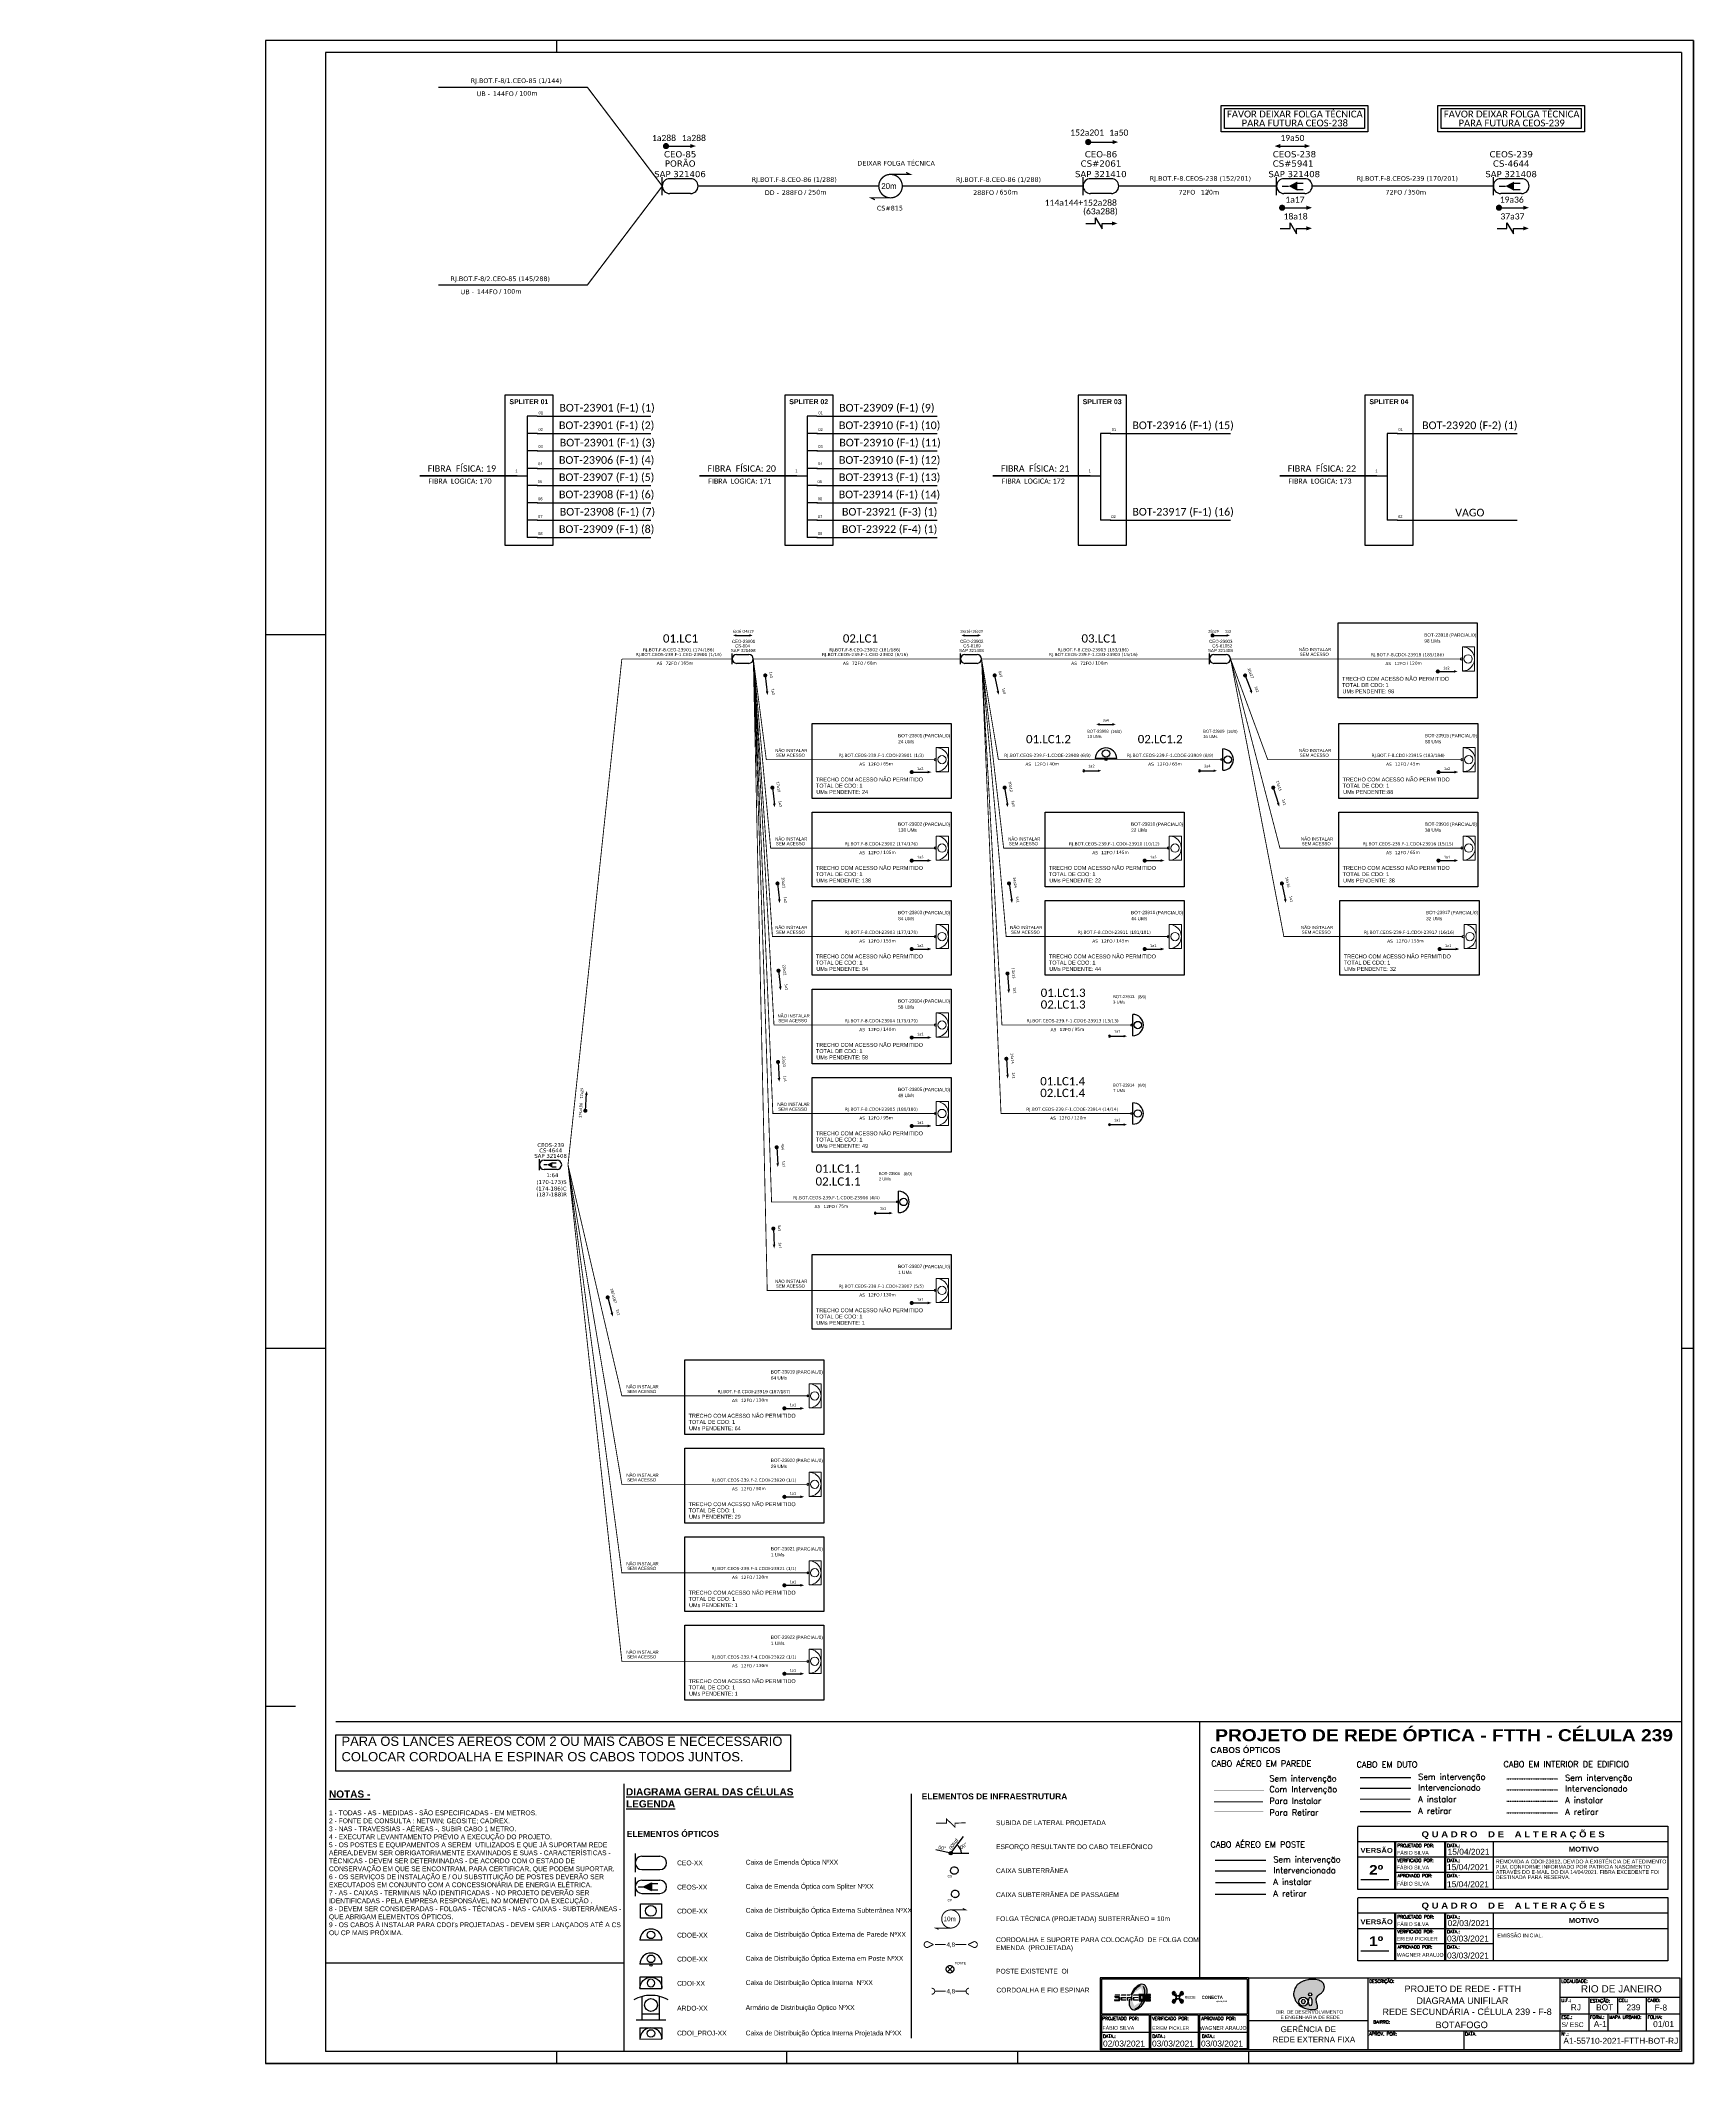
# Paper-space layout 'UN_CEOS-239 F-8' of a CAD drawing. Header units: millimetres. Extents: x 3171 to 6335, y -1687 to 2185.
# The model-space entities are those that its viewports show. They can reach past a viewport. Long polylines and large blocks are cut down to what shows.
import ezdxf
from ezdxf.enums import TextEntityAlignment as Align

# ---------------------------------------------------------------- set-up
doc = ezdxf.new("R2010")
doc.units = ezdxf.units.MM
for name, pattern in [('DIVIDE', [1.25, 0.5, -0.25, 0, -0.25, 0, -0.25]), ('DOT', [0.25, 0, -0.25]), ('PHANTOM2', [1.25, 0.625, -0.125, 0.125, -0.125, 0.125, -0.125])]:
    doc.linetypes.add(name, pattern=pattern)
for name, color, linetype, lineweight in [("20.0-LEGENDA DOS CDO'S", 1, 'Continuous', 0), ('20.2-CDO_POSTE', 1, 'Continuous', 5), ('40.1-ETIQUETAS', 1, 'Continuous', 20)]:
    doc.layers.add(name, color=color, linetype=linetype, lineweight=lineweight)
for name, color, linetype in [('20.4-CEOS', 1, 'Continuous'), ('20.5-CABO AÉREO', 1, 'Continuous'), ('CAP a instalar', 1, 'Continuous'), ('CDO_INTERIOR', 1, 'Continuous'), ('CDO_POSTE', 1, 'Continuous'), ('CEO', 1, 'Continuous'), ('CEO1', 1, 'Continuous'), ('CEOS', 1, 'Continuous'), ('Folha', 7, 'Continuous'), ('label_cabos', 7, 'Continuous'), ('SETA', 7, 'Continuous')]:
    doc.layers.add(name, color=color, linetype=linetype)
doc.layers.get('Defpoints').off()
doc.styles.add('ADESK1', font='romans.shx')
doc.styles.add('ARIAL', font='arial.ttf')
doc.styles.add('HMS', font='', dxfattribs={"height": 0.17})
doc.styles.add('NORMOGRAFO', font='arial.ttf')
doc.styles.add('ROMANS', font='romans.shx')
doc.styles.add('siredit', font='verdana.ttf')
doc.styles.get('HMS').set_extended_font_data('Arial Black')
doc.linetypes.add('FENCELINE1', pattern='A,0.25,-0.1,[133,ltypeshp.shx,S=0.1,R=0,X=-0.1,Y=0],-0.1,1', length=1.45)

# ---------------------------------------------------------------- blocks, each defined once
blk = doc.blocks.new('OI')
h = blk.add_hatch(color=40)
edge = h.paths.add_edge_path()
edge.add_spline(control_points=[(4.35, -0.67), (3.92, -0.99), (3.26, -1.5), (2.81, -2.59), (2.9, -3.5), (3.06, -4.27), (3.31, -4.85), (3.37, -5.39), (3.4, -5.88), (3.2, -6.4), (2.54, -6.61), (1.65, -6.63), (0.55, -6.67), (-0.56, -6.42), (-1.61, -6.14), (-2.77, -5.61), (-3.92, -4.77), (-4.89, -3.7), (-5.34, -2.65), (-5.6, -1.94), (-5.85, -0.96), (-5.71, 0.47), (-5.1, 2.02), (-4.14, 3.02), (-3.3, 3.61), (-2.37, 4.16), (-1.36, 4.44), (-0.56, 4.7), (0.79, 4.85), (2.24, 4.97), (3.79, 4.57), (4.67, 4.21), (5.44, 3.65), (5.76, 2.99), (6.03, 2.21), (6.01, 1.46), (5.72, 0.64), (5.31, 0.08), (4.88, -0.38), (4.51, -0.55), (4.35, -0.67)], knot_values=[0, 0, 0, 0, 1.60434, 2.417191, 3.427595, 4.282808, 4.776746, 5.304182, 5.888771, 6.258406, 6.858137, 7.79129, 8.986195, 10.124242, 11.187857, 12.242908, 13.953784, 15.414161, 16.515391, 17.349188, 17.675853, 19.552021, 21.515531, 22.568638, 23.63245, 24.621084, 25.782718, 26.745347, 27.142653, 29.870543, 31.004649, 31.921532, 32.709589, 33.801391, 34.042471, 35.192333, 35.971461, 36.628871, 37.254359, 37.836911, 37.836911, 37.836911, 37.836911], degree=3, periodic=0)
h.paths.add_polyline_path([(1.13, -0.87, -1), (-0.04, -0.87, -1)], flags=16)
edge = h.paths.add_edge_path(flags=16)
edge.add_ellipse((0.56, -3.59), major_axis=(-0.02, 1.71), ratio=0.361305, start_angle=0, end_angle=360)
h.paths.add_polyline_path([(-0.36, -3.62, -1), (-3.8, -3.62, -1)], flags=16)
edge = h.paths.add_edge_path(flags=0)
edge.add_ellipse((-2.08, -3.62), major_axis=(0, 0.885), ratio=0.758294, start_angle=0, end_angle=360)
at = {"color": 40}
for centre, radius in [((-2.08, -3.62), 1.72), ((0.54, -0.87), 0.587)]:
    blk.add_circle(centre, radius, dxfattribs=at)
blk.add_ellipse((-2.08, -3.62), major_axis=(0, 0.885), ratio=0.758294, start_param=-3.141592653589792, end_param=3.141592653589792, dxfattribs=at)
blk.add_ellipse((0.56, -3.59), major_axis=(-0.02, 1.71), ratio=0.361305, dxfattribs=at)
at = {"color": 40, "start_tangent": (-0.800898, -0.598801), "end_tangent": (-0.800898, -0.598801)}
blk.add_spline([(4.35, -0.67), (3.2, -1.78), (2.9, -2.54), (2.92, -3.55), (3.12, -4.38), (3.28, -4.85), (3.37, -5.37), (3.35, -5.95), (3.2, -6.29), (2.66, -6.55), (1.73, -6.63), (0.54, -6.62), (-0.58, -6.41), (-1.6, -6.11), (-2.56, -5.67), (-3.95, -4.67), (-4.89, -3.56), (-5.37, -2.56), (-5.64, -1.78), (-5.72, -1.46), (-5.63, 0.42), (-4.84, 2.22), (-4.13, 2.99), (-3.27, 3.62), (-2.4, 4.09), (-1.3, 4.47), (-0.37, 4.72), (0.02, 4.77), (2.75, 4.8), (3.85, 4.53), (4.69, 4.16), (5.31, 3.68), (5.85, 2.73), (5.93, 2.5), (5.94, 1.35), (5.67, 0.62), (5.29, 0.08), (4.84, -0.36), (4.35, -0.67)], degree=3, dxfattribs=at)
blk = doc.blocks.new('PDO_PRD')
at = {"color": 1}
blk.add_line((2.5, 0), (-2.5, 0), dxfattribs=at)
blk.add_circle((0, 1.19), 0.862, dxfattribs=at)
blk.add_arc((0, 0), 2.5, 0, 180, dxfattribs=at)
blk = doc.blocks.new('PDO_PST')
at = {"color": 0}
blk.add_line((2.5, 0), (-2.5, 0), dxfattribs=at)
for centre, radius in [((0, 1.19), 0.862), ((0, -0.25), 0.25)]:
    blk.add_circle(centre, radius, dxfattribs=at)
blk.add_arc((0, 0), 2.5, 0, 180, dxfattribs=at)
blk = doc.blocks.new('PDO_EDF')
at = {"color": 1}
for p, q in [((-2.5, 0), (-2.5, 2.5)), ((-2.5, 2.5), (2.5, 2.5)), ((2.5, 0), (-2.5, 0)), ((2.5, 2.5), (2.5, 0))]:
    blk.add_line(p, q, dxfattribs=at)
blk.add_circle((0, 1.19), 0.862, dxfattribs=at)
blk.add_arc((0, 0), 2.5, 0, 180, dxfattribs=at)
blk = doc.blocks.new('PDO_CVP')
at = {"color": 1}
blk.add_lwpolyline([(0, 1.62), (0, -1.62), (-4.72, -1.63), (-4.73, 1.61)], close=True, dxfattribs=at)
blk.add_circle((-2.36, -0.01), 1.21, dxfattribs=at)
blk = doc.blocks.new('LOGOTIPO REDE CONECTA')
h = blk.add_hatch(color=40)
h.dxf.hatch_style = 1
h.paths.add_polyline_path([(2086.7, 1517.1), (2086.3, 1517.1, 0.924122), (2086.5, 1514, -0.371445), (2088.6, 1512.1, -0.414214), (2090, 1513.5, -0.416703), (2088, 1515.6, 0.373404)])
h.paths.add_polyline_path([(2095, 1515.4), (2095, 1515.7, 0.929009), (2092, 1515.6, -0.416703), (2090, 1513.5, -0.414214), (2091.4, 1512, -0.371445), (2093.5, 1514, 0.373557)])
h.paths.add_polyline_path([(2093.5, 1510.1, -0.416703), (2091.4, 1512.1, -0.414214), (2090, 1510.7, -0.371445), (2092, 1508.5, 0.924122), (2095, 1508.4), (2095, 1508.8, 0.373404)])
h.paths.add_polyline_path([(2090, 1510.7, -0.414214), (2088.6, 1512, -0.416703), (2086.5, 1510.1, 0.913444), (2086.3, 1507.1), (2086.7, 1507.1, 0.364971), (2088, 1508.5, -0.371445)])
at = {"color": 40}
for points in [[(2086.5, 1514, -0.370562), (2088.6, 1512.1)], [(2088, 1515.6, 0.416703), (2090, 1513.5)], [(2092, 1515.6, -0.416703), (2090, 1513.5)], [(2093.5, 1514, 0.370562), (2091.4, 1512)], [(2086.5, 1510.1, 0.416703), (2088.6, 1512)], [(2088, 1508.5, -0.370562), (2090, 1510.7)], [(2092, 1508.5, 0.370562), (2090, 1510.7)], [(2093.5, 1510.1, -0.416703), (2091.4, 1512.1)]]:
    blk.add_lwpolyline(points, format="xyb", dxfattribs=at)
blk.add_circle((2090, 1512.1), 1.4, dxfattribs=at)
for centre, start, end in [((2086.5, 1515.6), 1.6038, 267.7221), ((2093.5, 1515.5), 271.6274, 177.7457), ((2086.5, 1508.6), 92.3533, 358.4716), ((2093.5, 1508.6), 182.2779, 88.3962)]:
    blk.add_arc(centre, 1.51, start, end, dxfattribs=at)
at = {"width": 46.358, "attachment_point": 1}
for s, insert, char_height in [('{\\fBankGothic Md BT|b0|i0|c0|p34;REDE }', (2095.9, 1513.3), 2.5), ('{\\fBankGothic Md BT|b1|i0|c0|p34; CONECTA}', (2109.7, 1513.4), 2.7)]:
    blk.add_mtext(s, dxfattribs=dict(at, insert=insert, char_height=char_height))
at = {"color": 40, "insert": (2123.2, 1509.6), "char_height": 1.5, "width": 46.358, "attachment_point": 1}
blk.add_mtext('{\\fBankGothic Md BT|b0|i0|c0|p34;operações }', dxfattribs=at)
blk = doc.blocks.new('CEOS_RP_CT_DRT')
at = {"layer": '20.4-CEOS', "color": 0}
for p, q in [((-4.54, 1.19), (-1.19, 1.19)), ((-1.19, -1.19), (-4.54, -1.19))]:
    blk.add_line(p, q, dxfattribs=at)
for points in [[(-5.73, -1.43), (-5.73, 1.44)], [(-3.79, 0), (-4.59, 0)], [(-2.47, 0.48), (-1.45, 0.48)], [(-2.47, -0.52), (-1.45, -0.52)]]:
    blk.add_lwpolyline(points, dxfattribs=at)
blk.add_lwpolyline([(-3.79, 0, 0, 1.47, 0), (-2.41, 0, 1.47, 1.47, 0)], format="xyseb", dxfattribs=at)
for centre, start, end in [((-4.54, 0), 90, 270), ((-1.19, 0), 270, 90)]:
    blk.add_arc(centre, 1.19, start, end, dxfattribs=at)
at = {"layer": '20.4-CEOS', "color": 7, "style": 'siredit'}
for tag, p in [('Nº_DA_CEOS', (-2.86, 5.6)), ('LOCAL', (-2.86, 4.24)), ('SAP', (-2.86, 2.78)), ('RACIO_SPLITAGEM', (-2.86, -1.88)), ('FIBRAS_SPLITTER', (-2.86, -3.58)), ('FIBRAS_TOP_C', (-2.86, -5.08)), ('RESERVA_FINAIS', (-2.86, -6.39))]:
    blk.add_attdef(tag, text='', height=1.01, dxfattribs=at).set_placement(p, align=Align.TOP_CENTER)
blk = doc.blocks.new('ETIQUETA_RS5F')
at = {"layer": '40.1-ETIQUETAS', "color": 0, "style": 'siredit'}
blk.add_text('/', height=1.5, dxfattribs=at).set_placement((1.55, -1.95), align=Align.MIDDLE_RIGHT)
for tag, p in [('ETIQUETA_R_SECUNDARIA', (1.18, 2.1)), ('ETIQUETA_R_PRIMARIA', (1.18, 4.1)), ('F_ATIVAS/F_MORTAS', (1.11, -4.24))]:
    blk.add_attdef(tag, text='', height=1.5, dxfattribs=at).set_placement(p, align=Align.MIDDLE_CENTER)
for tag, p in [('TIPO_CABO', (-6.62, -2.12)), ('CAP_CABO', (0.37, -2.09))]:
    blk.add_attdef(tag, text='', height=1.5, dxfattribs=at).set_placement(p, align=Align.MIDDLE_RIGHT)
blk.add_attdef('METROS', text='', height=1.5, dxfattribs=at).set_placement((2.11, -1.95), align=Align.MIDDLE_LEFT)
for tag, p in [('FUSÃO_1', (0.82, -8.39)), ('FUSÃO_2', (0.82, -10.6)), ('FUSÃO_3', (0.82, -12.93)), ('FUSÃO_4', (0.82, -15.14)), ('FUSÃO_5', (0.82, -17.16))]:
    blk.add_attdef(tag, text='', height=1.5, dxfattribs=at).set_placement(p, align=Align.CENTER)
blk = doc.blocks.new('CEO')
at = {"layer": '20.4-CEOS'}
for p, q in [((-6.19, -0.53), (-6.19, 5.68)), ((-3.61, 5.15), (3.61, 5.15)), ((3.61, 0), (-3.61, 0))]:
    blk.add_line(p, q, dxfattribs=at)
for centre, start, end in [((-3.61, 2.58), 90, 270), ((3.61, 2.58), 270, 90)]:
    blk.add_arc(centre, 2.58, start, end, dxfattribs=at)
blk = doc.blocks.new('CDOE-TEXTO PADRÃO')
at = {"layer": "20.0-LEGENDA DOS CDO'S", "color": 0, "style": 'ARIAL'}
for tag, p in [('CDO_N', (0.49, 7.39)), ('CORDOALHA', (0.5, 4.33)), ('SAP', (0.51, 1.67)), ('SPLITER_1', (0.59, -0.91)), ('SPLITER_2', (0.6, -3.55)), ('(XX-XX_F)S', (0.54, -8.29)), ('(XX-XX_L)S', (0.55, -10.83)), ('UMS', (0.55, -13.15))]:
    blk.add_attdef(tag, p, '', height=1.7, rotation=0.11799, dxfattribs=at)
blk.add_attdef('FIBRAS_UTILIZADAS', text='', height=1.7, rotation=0.11799, dxfattribs=at).set_placement((19.77, 7.43), align=Align.CENTER)
blk = doc.blocks.new('CDOE POSTE_')
at = {"color": 1}
blk.add_line((12.92, -5.49), (-2.38, -5.49), dxfattribs=at)
for centre, radius in [((5.27, -1.86), 2.64), ((5.27, -6.2), 0.708)]:
    blk.add_circle(centre, radius, dxfattribs=at)
blk.add_arc((5.27, -5.49), 7.65, 0, 180, dxfattribs=at)

msp = doc.modelspace()

# ---------------------------------------------------------------- linework, layer by layer
at = {"color": 7, "linetype": 'Continuous'}
for p, q in [((3634.82, 18.11, 2), (3634.82, -25.28, 2)), ((3638.33, 18.11, 2), (3634.82, 18.11, 2)), ((3734.89, 18.11, 2), (3734.89, -25.28, 2)), ((3738.41, 18.11, 2), (3734.89, 18.11, 2)), ((3638.51, 11.83, 2), (3634.82, 11.83, 2)), ((3738.59, 11.83, 2), (3734.89, 11.83, 2)), ((3839.83, 11.83, 2), (3839.83, -19.1, 2)), ((3843.53, 11.83, 2), (3839.83, 11.83, 2)), ((3942.37, 11.83, 2), (3942.37, -19.1, 2)), ((3946.07, 11.83, 2), (3942.37, 11.83, 2)), ((3638.51, 5.64, 2), (3634.82, 5.64, 2)), ((3738.59, 5.64, 2), (3734.89, 5.64, 2)), ((3631.17, -3.32, 2), (3634.8, -3.32, 2)), ((3638.51, -0.59, 2), (3634.82, -0.59, 2)), ((3731.24, -3.32, 2), (3734.88, -3.32, 2)), ((3738.59, -0.59, 2), (3734.89, -0.59, 2)), ((3836.18, -3.32, 2), (3839.82, -3.32, 2)), ((3938.72, -3.32, 2), (3942.36, -3.32, 2)), ((3638.51, -6.75, 2), (3634.82, -6.75, 2)), ((3638.51, -12.91, 2), (3634.82, -12.91, 2)), ((3738.59, -6.75, 2), (3734.89, -6.75, 2)), ((3738.59, -12.91, 2), (3734.89, -12.91, 2)), ((3638.51, -19.1, 2), (3634.82, -19.1, 2)), ((3738.59, -19.1, 2), (3734.89, -19.1, 2)), ((3843.53, -19.1, 2), (3839.83, -19.1, 2)), ((3946.07, -19.1, 2), (3942.37, -19.1, 2)), ((3638.51, -25.28, 2), (3634.82, -25.28, 2)), ((3738.59, -25.28, 2), (3734.89, -25.28, 2))]:
    msp.add_line(p, q, dxfattribs=at)
at = {"color": 10, "linetype": 'Continuous'}
for p, q in [((3638.33, 18.11, 2), (3679.05, 18.11, 2)), ((3738.41, 18.11, 2), (3781.37, 18.11, 2)), ((3638.33, 11.83, 2), (3679.05, 11.83, 2)), ((3738.41, 11.83, 2), (3781.37, 11.83, 2)), ((3843.35, 11.83, 2), (3886.31, 11.83, 2)), ((3945.89, 11.83, 2), (3988.85, 11.83, 2)), ((3638.33, 5.64, 2), (3679.05, 5.64, 2)), ((3738.41, 5.64, 2), (3781.37, 5.64, 2)), ((3638.33, -0.59, 2), (3679.05, -0.59, 2)), ((3738.41, -0.59, 2), (3781.37, -0.59, 2)), ((3638.33, -6.75, 2), (3679.05, -6.75, 2)), ((3638.33, -12.91, 2), (3679.05, -12.91, 2)), ((3738.41, -6.75, 2), (3781.37, -6.75, 2)), ((3738.41, -12.91, 2), (3781.37, -12.91, 2)), ((3638.33, -19.1, 2), (3679.05, -19.1, 2)), ((3738.41, -19.1, 2), (3781.37, -19.1, 2)), ((3843.35, -19.1, 2), (3886.31, -19.1, 2)), ((3945.89, -19.1, 2), (3988.85, -19.1, 2)), ((3638.33, -25.28, 2), (3679.05, -25.28, 2)), ((3738.41, -25.28, 2), (3781.37, -25.28, 2))]:
    msp.add_line(p, q, dxfattribs=at)
at = {"color": 1, "linetype": 'Continuous', "lineweight": 60}
for p, q in [((3631.17, -3.32, 2), (3596.37, -3.32, 2)), ((3731.24, -3.32, 2), (3696.44, -3.32, 2)), ((3836.18, -3.32, 2), (3801.38, -3.32, 2)), ((3938.72, -3.32, 2), (3903.92, -3.32, 2))]:
    msp.add_line(p, q, dxfattribs=at)
at = {"color": 3, "ltscale": 9e-07}
for points in [[(3809.43, 241.53), (3856.66, 241.53), (3856.66, 233.02), (3809.43, 233.02)], [(3879.29, 241.53), (3926.53, 241.53), (3926.53, 233.02), (3879.29, 233.02)], [(3810.48, 240.49), (3855.61, 240.49), (3855.61, 234.07), (3810.48, 234.07)], [(3880.34, 240.49), (3925.48, 240.49), (3925.48, 234.07), (3880.34, 234.07)]]:
    msp.add_lwpolyline(points, close=True, dxfattribs=at)
at = {"color": 0, "const_width": 0.99}
for points in [[(3630.07, 228.43, 1), (3631.06, 228.43, 1)], [(3766.11, 229.71, 1), (3767.1, 229.71, 1)], [(3828.59, 208.56, 1), (3829.58, 208.56, 1)], [(3898.45, 208.56, 1), (3899.44, 208.56, 1)]]:
    msp.add_lwpolyline(points, format="xyb", close=True, dxfattribs=at)
at = {"color": 5, "const_width": 0.42}
msp.add_lwpolyline([(3702.92, 219.31, 1.000012), (3702.92, 211.75, 0.999978)], format="xyb", close=True, dxfattribs=at)
at = {"color": 5, "const_width": 0.394}
for points in [[(3702.92, 219.31), (3709.22, 219.31), (3707.96, 219.94)], [(3702.92, 211.75), (3696.62, 211.75), (3697.88, 211.12)]]:
    msp.add_lwpolyline(points, dxfattribs=at)
at = {"color": 0}
for points in [[(3768.97, 203.51), (3768.97, 205.27), (3771.06, 201.77), (3771.06, 203.51)], [(3831.64, 201.92), (3831.64, 203.67), (3833.73, 200.17), (3833.74, 201.92)], [(3901.51, 201.92), (3901.51, 203.67), (3903.6, 200.17), (3903.6, 201.92)]]:
    msp.add_lwpolyline(points, dxfattribs=at)
at = {"color": 7, "elevation": 2}
for points in [[(3626.85, -28.1), (3644.13, -28.1), (3644.13, 25.56), (3626.85, 25.56)], [(3726.92, -28.1), (3744.2, -28.1), (3744.2, 25.56), (3726.92, 25.56)], [(3831.86, -28.1), (3849.14, -28.1), (3849.14, 25.56), (3831.86, 25.56)], [(3934.4, -28.1), (3951.68, -28.1), (3951.68, 25.56), (3934.4, 25.56)]]:
    msp.add_lwpolyline(points, close=True, dxfattribs=at)
at = {"color": 3, "elevation": 2}
for points in [[(4018.38, -54.95), (4095.85, -54.95), (4095.85, -96.6), (4018.38, -96.6)], [(3725.3, -111.02), (3802.77, -111.02), (3802.77, -152.66), (3725.3, -152.66)], [(4018.74, -111.02), (4096.21, -111.02), (4096.21, -152.66), (4018.74, -152.66)], [(3725.3, -160.29), (3802.77, -160.29), (3802.77, -201.93), (3725.3, -201.93)], [(3855.1, -160.29), (3932.56, -160.29), (3932.56, -201.93), (3855.1, -201.93)], [(4018.74, -160.29), (4096.21, -160.29), (4096.21, -201.93), (4018.74, -201.93)], [(3725.3, -209.56), (3802.77, -209.56), (3802.77, -251.2), (3725.3, -251.2)], [(3855.1, -209.56), (3932.56, -209.56), (3932.56, -251.2), (3855.1, -251.2)], [(4019.36, -209.56), (4096.83, -209.56), (4096.83, -251.2), (4019.36, -251.2)], [(3725.3, -258.83), (3802.77, -258.83), (3802.77, -300.47), (3725.3, -300.47)], [(3725.3, -308.1), (3802.77, -308.1), (3802.77, -349.74), (3725.3, -349.74)], [(3725.3, -406.64), (3802.77, -406.64), (3802.77, -448.28), (3725.3, -448.28)], [(3654.39, -465.36), (3731.85, -465.36), (3731.85, -507), (3654.39, -507)], [(3654.39, -514.63), (3731.85, -514.63), (3731.85, -556.27), (3654.39, -556.27)], [(3654.39, -563.9), (3731.85, -563.9), (3731.85, -605.54), (3654.39, -605.54)], [(3654.39, -613.16), (3731.85, -613.16), (3731.85, -654.81), (3654.39, -654.81)]]:
    msp.add_lwpolyline(points, close=True, dxfattribs=at)
at = {"const_width": 1.13, "elevation": 2}
for points in [[(3948.18, -61.38, -1), (3948.52, -62.45, -1)], [(4073.29, -81.98, 1), (4074.42, -81.98, 1)], [(3780.22, -138.04, 1), (3781.34, -138.04, 1)], [(4073.65, -138.04, 1), (4074.78, -138.04, 1)], [(3780.22, -187.31, 1), (3781.34, -187.31, 1)], [(3910.01, -187.31, 1), (3911.14, -187.31, 1)], [(4073.65, -187.31, 1), (4074.78, -187.31, 1)], [(3780.22, -236.58, 1), (3781.34, -236.58, 1)], [(3910.01, -236.58, 1), (3911.14, -236.58, 1)], [(4074.27, -236.58, 1), (4075.4, -236.58, 1)], [(3780.22, -285.85, 1), (3781.34, -285.85, 1)], [(3598.95, -327.2, 1), (3599.03, -326.07, 1)], [(3780.22, -335.12, 1), (3781.34, -335.12, 1)], [(3780.22, -433.66, 1), (3781.34, -433.66, 1)], [(3709.3, -492.38, 1), (3710.43, -492.38, 1)], [(3709.3, -541.65, 1), (3710.43, -541.65, 1)], [(3709.3, -590.92, 1), (3710.43, -590.92, 1)], [(3709.3, -640.19, 1), (3710.43, -640.19, 1)]]:
    msp.add_lwpolyline(points, format="xyb", close=True, dxfattribs=at)
at = {"const_width": 1.13}
for points in [[(3699.14, -83.64, -1), (3699.27, -84.76, -1)], [(3826.86, -83.65, -1), (3827.09, -84.75, -1)], [(3966.31, -83.67, -1), (3966.71, -84.73, -1)], [(3703.12, -146.11, -1), (3703.25, -147.23, -1)], [(3832.46, -146.11, -1), (3832.63, -147.23, -1)], [(3981.98, -146.13, -1), (3982.32, -147.21, -1)], [(3705.95, -199.5, -1), (3706.08, -200.62, -1)], [(3834.9, -199.5, -1), (3835.07, -200.61, -1)], [(3986.88, -199.5, -1), (3987.11, -200.61, -1)], [(3706.5, -248.06, -1), (3706.63, -249.19, -1)], [(3834.1, -249.66, -1), (3834.18, -250.78, -1)], [(3706.3, -298.93, -1), (3706.36, -300.05, -1)], [(3833.47, -297.13, -1), (3833.55, -298.26, -1)], [(3705.53, -346.4, -1), (3705.6, -347.53, -1)], [(3703.69, -391.67, -1), (3703.74, -392.8, -1)], [(3611.28, -430.02, -1), (3611.57, -431.11, -1)]]:
    msp.add_lwpolyline(points, format="xyb", close=True, dxfattribs=at)
at = {"elevation": 2}
for points in [[(3876.12, -137.29, 1), (3877.12, -137.29, 1)], [(3940.63, -137.29, 1), (3941.63, -137.29, 1)], [(3890.47, -285.1, 1), (3891.47, -285.1, 1)], [(3890.47, -334.37, 1), (3891.47, -334.37, 1)], [(3759.99, -383.64, 1), (3760.99, -383.64, 1)]]:
    msp.add_lwpolyline(points, format="xyb", close=True, dxfattribs=at)
at = {"layer": '20.4-CEOS', "color": 5}
for p, q in [((3638.49, 217.92), (3631.77, 217.92)), ((3774.07, 217.92), (3767.35, 217.92)), ((3638.49, 213.14), (3631.77, 213.14)), ((3774.07, 213.14), (3767.35, 213.14))]:
    msp.add_line(p, q, dxfattribs=at)
at = {"layer": '20.4-CEOS', "color": 8}
for p, q in [((3836.39, 217.92), (3829.68, 217.92)), ((3906.26, 217.92), (3899.54, 217.92)), ((3836.39, 213.14), (3829.68, 213.14)), ((3906.26, 213.14), (3899.54, 213.14))]:
    msp.add_line(p, q, dxfattribs=at)
at = {"layer": '20.4-CEOS', "color": 5}
for points in [[(3629.38, 212.64), (3629.38, 218.42)], [(3764.96, 212.64), (3764.96, 218.42)]]:
    msp.add_lwpolyline(points, dxfattribs=at)
at = {"layer": '20.4-CEOS', "color": 8}
for points in [[(3827.29, 212.64), (3827.29, 218.42)], [(3829.15, 215.53), (3831.18, 215.53)], [(3833.83, 216.48), (3835.87, 216.48)], [(3897.15, 212.64), (3897.15, 218.42)], [(3899.01, 215.53), (3901.05, 215.53)], [(3903.7, 216.48), (3905.73, 216.48)], [(3833.83, 214.49), (3835.87, 214.49)], [(3903.7, 214.49), (3905.73, 214.49)]]:
    msp.add_lwpolyline(points, dxfattribs=at)
for points in [[(3831.18, 215.53, 0, 2.95, 0), (3833.96, 215.53, 2.95, 2.95, 0)], [(3901.05, 215.53, 0, 2.95, 0), (3903.82, 215.53, 2.95, 2.95, 0)]]:
    msp.add_lwpolyline(points, format="xyseb", dxfattribs=at)
at = {"layer": '20.4-CEOS', "color": 5}
for centre, start, end in [((3631.77, 215.53), 90, 270), ((3638.49, 215.53), 270, 90), ((3767.35, 215.53), 90, 270), ((3774.07, 215.53), 270, 90)]:
    msp.add_arc(centre, 2.39, start, end, dxfattribs=at)
at = {"layer": '20.4-CEOS', "color": 8}
for centre, start, end in [((3829.68, 215.53), 90, 270), ((3836.39, 215.53), 270, 90), ((3899.54, 215.53), 90, 270), ((3906.26, 215.53), 270, 90)]:
    msp.add_arc(centre, 2.39, start, end, dxfattribs=at)
at = {"layer": '20.5-CABO AÉREO', "color": 5, "ltscale": 50, "const_width": 0.4}
for points in [[(3557.17, 247.36), (3605.24, 247.36), (3629.38, 215.53)], [(3557.17, 183.7), (3605.24, 183.7), (3629.38, 215.53)], [(3640.88, 215.53), (3699.14, 215.53)]]:
    msp.add_lwpolyline(points, dxfattribs=at)
at = {"layer": '20.5-CABO AÉREO', "ltscale": 50, "const_width": 0.4}
for points in [[(3776.46, 215.53), (3827.29, 215.53)], [(3838.79, 215.53), (3897.15, 215.53)]]:
    msp.add_lwpolyline(points, dxfattribs=at)
at = {"layer": '40.1-ETIQUETAS', "color": 8}
for p, q in [((4087.56, -81.72, 2), (4087.56, -68.3, 2)), ((3794.48, -137.79, 2), (3794.48, -124.37, 2)), ((4087.92, -137.79, 2), (4087.92, -124.37, 2)), ((3794.48, -187.06, 2), (3794.48, -173.64, 2)), ((3924.28, -187.06, 2), (3924.28, -173.64, 2)), ((4087.92, -187.06, 2), (4087.92, -173.64, 2)), ((3794.48, -236.33, 2), (3794.48, -222.91, 2)), ((3924.28, -236.33, 2), (3924.28, -222.91, 2)), ((4088.54, -236.33, 2), (4088.54, -222.91, 2)), ((3794.48, -285.6, 2), (3794.48, -272.18, 2)), ((3794.48, -334.87, 2), (3794.48, -321.45, 2)), ((3794.48, -433.41, 2), (3794.48, -419.99, 2)), ((3723.57, -492.12, 2), (3723.57, -478.7, 2)), ((3723.57, -541.39, 2), (3723.57, -527.97, 2)), ((3723.57, -590.66, 2), (3723.57, -577.24, 2)), ((3723.57, -639.93, 2), (3723.57, -626.51, 2))]:
    msp.add_line(p, q, dxfattribs=at)
at = {"layer": '40.1-ETIQUETAS', "color": 5, "const_width": 0.4}
msp.add_lwpolyline([(3706.7, 215.53), (3764.96, 215.53)], dxfattribs=at)
at = {"layer": '40.1-ETIQUETAS', "color": 8, "elevation": 2}
for points in [[(4087.56, -68.3), (4094.28, -68.3), (4094.28, -81.75), (4087.56, -81.75)], [(3794.48, -124.37), (3801.2, -124.37), (3801.2, -137.81), (3794.48, -137.81)], [(4087.92, -124.37), (4094.64, -124.37), (4094.64, -137.81), (4087.92, -137.81)], [(3794.48, -173.64), (3801.2, -173.64), (3801.2, -187.08), (3794.48, -187.08)], [(3924.28, -173.64), (3931, -173.64), (3931, -187.08), (3924.28, -187.08)], [(4087.92, -173.64), (4094.64, -173.64), (4094.64, -187.08), (4087.92, -187.08)], [(3794.48, -222.91), (3801.2, -222.91), (3801.2, -236.35), (3794.48, -236.35)], [(3924.28, -222.91), (3931, -222.91), (3931, -236.35), (3924.28, -236.35)], [(4088.54, -222.91), (4095.26, -222.91), (4095.26, -236.35), (4088.54, -236.35)], [(3794.48, -272.18), (3801.2, -272.18), (3801.2, -285.62), (3794.48, -285.62)], [(3794.48, -321.45), (3801.2, -321.45), (3801.2, -334.89), (3794.48, -334.89)], [(3794.48, -419.99), (3801.2, -419.99), (3801.2, -433.43), (3794.48, -433.43)], [(3723.57, -478.7), (3730.29, -478.7), (3730.29, -492.15), (3723.57, -492.15)], [(3723.57, -527.97), (3730.29, -527.97), (3730.29, -541.42), (3723.57, -541.42)], [(3723.57, -577.24), (3730.29, -577.24), (3730.29, -590.69), (3723.57, -590.69)], [(3723.57, -626.51), (3730.29, -626.51), (3730.29, -639.96), (3723.57, -639.96)]]:
    msp.add_lwpolyline(points, close=True, dxfattribs=at)
at = {"layer": '40.1-ETIQUETAS', "color": 8}
for centre, major_axis, start_param, end_param in [((4087.56, -75.01, 2), (-4.74, 4.74), 2.356194, 5.497787), ((4086.94, -75.02, 2), (-0.439, 0.439), 2.356194490191767, 8.639379797371353), ((4090.75, -75.01, 2), (1.64, 1.64), 3.926991, 10.210176), ((3794.48, -131.08, 2), (-4.74, 4.74), 2.356194, 5.497787), ((3797.67, -131.08, 2), (1.64, 1.64), 3.926991, 10.210176), ((4087.92, -131.08, 2), (-4.74, 4.74), 2.356194, 5.497787), ((4091.11, -131.08, 2), (1.64, 1.64), 3.926991, 10.210176), ((3793.86, -131.08, 2), (-0.439, 0.439), 2.356194490191767, 8.639379797371353), ((4087.3, -131.08, 2), (-0.439, 0.439), 2.356194490191767, 8.639379797371353), ((3794.48, -180.35, 2), (-4.74, 4.74), 2.356194, 5.497787), ((3924.28, -180.35, 2), (-4.74, 4.74), 2.356194, 5.497787), ((4087.92, -180.35, 2), (-4.74, 4.74), 2.356194, 5.497787), ((3793.86, -180.35, 2), (-0.439, 0.439), 2.356194490191767, 8.639379797371353), ((3797.67, -180.35, 2), (1.64, 1.64), 3.926991, 10.210176), ((3923.66, -180.35, 2), (-0.439, 0.439), 2.356194490191767, 8.639379797371353), ((3927.46, -180.35, 2), (1.64, 1.64), 3.926991, 10.210176), ((4087.3, -180.35, 2), (-0.439, 0.439), 2.356194490191767, 8.639379797371353), ((4091.11, -180.35, 2), (1.64, 1.64), 3.926991, 10.210176), ((3794.48, -229.62, 2), (-4.74, 4.74), 2.356194, 5.497787), ((3797.67, -229.62, 2), (1.64, 1.64), 3.926991, 10.210176), ((3924.28, -229.62, 2), (-4.74, 4.74), 2.356194, 5.497787), ((3927.46, -229.62, 2), (1.64, 1.64), 3.926991, 10.210176), ((4088.54, -229.62, 2), (-4.74, 4.74), 2.356194, 5.497787), ((4091.73, -229.62, 2), (1.64, 1.64), 3.926991, 10.210176), ((3793.86, -229.62, 2), (-0.439, 0.439), 2.356194490191767, 8.639379797371353), ((3923.66, -229.62, 2), (-0.439, 0.439), 2.356194490191767, 8.639379797371353), ((4087.92, -229.62, 2), (-0.439, 0.439), 2.356194490191767, 8.639379797371353), ((3794.48, -278.89, 2), (-4.74, 4.74), 2.356194, 5.497787), ((3793.86, -278.89, 2), (-0.439, 0.439), 2.356194490191767, 8.639379797371353), ((3797.67, -278.89, 2), (1.64, 1.64), 3.926991, 10.210176), ((3794.48, -328.16, 2), (-4.74, 4.74), 2.356194, 5.497787), ((3797.67, -328.16, 2), (1.64, 1.64), 3.926991, 10.210176), ((3793.86, -328.16, 2), (-0.439, 0.439), 2.356194490191767, 8.639379797371353), ((3794.48, -426.7, 2), (-4.74, 4.74), 2.356194, 5.497787), ((3793.86, -426.7, 2), (-0.439, 0.439), 2.356194490191767, 8.639379797371353), ((3797.67, -426.7, 2), (1.64, 1.64), 3.926991, 10.210176), ((3723.57, -485.41, 2), (-4.74, 4.74), 2.356194, 5.497787), ((3722.94, -485.42, 2), (-0.439, 0.439), 2.356194490191767, 8.639379797371353), ((3726.75, -485.41, 2), (1.64, 1.64), 3.926991, 10.210176), ((3722.94, -534.69, 2), (-0.439, 0.439), 2.356194490191767, 8.639379797371353), ((3723.57, -534.68, 2), (-4.74, 4.74), 2.356194, 5.497787), ((3726.75, -534.68, 2), (1.64, 1.64), 3.926991, 10.210176), ((3723.57, -583.95, 2), (-4.74, 4.74), 2.356194, 5.497787), ((3722.94, -583.96, 2), (-0.439, 0.439), 2.356194490191767, 8.639379797371353), ((3726.75, -583.95, 2), (1.64, 1.64), 3.926991, 10.210176), ((3723.57, -633.22, 2), (-4.74, 4.74), 2.356194, 5.497787), ((3726.75, -633.22, 2), (1.64, 1.64), 3.926991, 10.210176), ((3722.94, -633.23, 2), (-0.439, 0.439), 2.356194490191767, 8.639379797371353)]:
    msp.add_ellipse(centre, major_axis=major_axis, ratio=1, start_param=start_param, end_param=end_param, dxfattribs=at)
at = {"layer": 'CAP a instalar', "linetype": 'FENCELINE1', "ltscale": 7, "const_width": 0.467, "elevation": 2}
for points in [[(3589.32, -356.72), (3619.32, -75.02)], [(3680.79, -75.02), (3619.32, -75.02)], [(3692.54, -75.02), (3807.95, -75.02)], [(3692.54, -75.02), (3702.72, -377.43), (3772.87, -377.43)], [(3819.7, -75.02), (3946.67, -75.02)], [(3819.7, -75.02), (3829.06, -131.08)], [(3819.7, -75.02), (3831.04, -278.89), (3903.36, -278.89)], [(3819.7, -75.02), (3830.53, -328.16), (3903.36, -328.16)], [(3889.01, -131.08), (3829.06, -131.08)], [(3889.01, -131.08), (3953.52, -131.08)]]:
    msp.add_lwpolyline(points, dxfattribs=at)
at = {"layer": 'CAP a instalar', "color": 8, "linetype": 'FENCELINE1', "ltscale": 7, "const_width": 0.467, "elevation": 2}
for points in [[(3692.54, -75.02), (3699.78, -131.08), (3794.48, -131.08)], [(3692.54, -75.02), (3702.19, -180.35), (3794.48, -180.35)], [(3692.54, -75.02), (3703.18, -229.62), (3794.48, -229.62)], [(3692.54, -75.02), (3704.06, -278.89), (3794.48, -278.89)], [(3692.54, -75.02), (3703.44, -328.16), (3794.48, -328.16)], [(3692.54, -75.02), (3700.29, -426.7), (3794.48, -426.7)], [(3819.7, -75.02), (3831.98, -180.35), (3924.28, -180.35)], [(3819.7, -75.02), (3833.41, -229.62), (3924.28, -229.62)], [(3958.42, -75.02), (3979.1, -131.08), (4087.92, -131.08)], [(3958.42, -75.02), (3985.89, -180.35), (4087.92, -180.35)], [(3958.42, -75.02), (3988.09, -229.62), (4087.92, -229.62)], [(3958.42, -75.02), (4087.56, -75.02)], [(3589.32, -356.72), (3619.32, -485.42), (3723.57, -485.42)], [(3589.32, -356.72), (3619.32, -534.69), (3723.57, -534.69)], [(3589.32, -356.72), (3619.32, -583.96), (3723.57, -583.96)], [(3589.32, -356.72), (3619.32, -633.23), (3723.57, -633.23)]]:
    msp.add_lwpolyline(points, dxfattribs=at)
at = {"layer": 'SETA', "color": 0}
for points in [[(3630.56, 228.43), (3639.07, 228.43)], [(3766.61, 229.71), (3775.12, 229.71)], [(3828.47, 228.43), (3836.98, 228.43)], [(3829.09, 208.56), (3837.6, 208.56)], [(3898.95, 208.56), (3907.46, 208.56)], [(3765.81, 203.51), (3768.97, 203.51)], [(3771.06, 203.51), (3774.22, 203.51)], [(3828.48, 201.92), (3831.64, 201.92)], [(3833.74, 201.92), (3836.9, 201.92)], [(3898.34, 201.92), (3901.51, 201.92)], [(3903.6, 201.92), (3906.76, 201.92)]]:
    msp.add_lwpolyline(points, dxfattribs=at)
at = {"layer": 'SETA', "elevation": 2}
for points in [[(3682.47, -61.91), (3691.07, -61.91)], [(3809.63, -61.91), (3818.23, -61.91)], [(3948.35, -61.91), (3956.94, -61.91)], [(4073.86, -81.98), (4083.56, -81.98)], [(3884.71, -111.43), (3893.3, -111.43)], [(3780.78, -138.04), (3790.48, -138.04)], [(3876.62, -137.29), (3885.22, -137.29)], [(3941.13, -137.29), (3949.72, -137.29)], [(4074.22, -138.04), (4083.92, -138.04)], [(3780.78, -187.31), (3790.48, -187.31)], [(3910.57, -187.31), (3920.27, -187.31)], [(4074.22, -187.31), (4083.92, -187.31)], [(3780.78, -236.58), (3790.48, -236.58)], [(3910.57, -236.58), (3920.27, -236.58)], [(4074.84, -236.58), (4084.54, -236.58)], [(3780.78, -285.85), (3790.48, -285.85)], [(3890.97, -285.1), (3899.57, -285.1)], [(3598.99, -326.63), (3599.65, -316.96)], [(3780.78, -335.12), (3790.48, -335.12)], [(3890.97, -334.37), (3899.57, -334.37)], [(3760.49, -383.64), (3769.08, -383.64)], [(3780.78, -433.66), (3790.48, -433.66)], [(3709.86, -492.38), (3719.56, -492.38)], [(3709.86, -541.65), (3719.56, -541.65)], [(3709.86, -590.92), (3719.56, -590.92)], [(3709.86, -640.19), (3719.56, -640.19)]]:
    msp.add_lwpolyline(points, dxfattribs=at)
at = {"layer": 'SETA'}
for points in [[(3699.2, -84.2), (3700.31, -93.83)], [(3826.98, -84.2), (3828.95, -93.69)], [(3966.51, -84.2), (3969.98, -93.26)], [(3703.18, -146.67), (3704.29, -156.31)], [(3832.54, -146.67), (3834.06, -156.25)], [(3982.15, -146.67), (3985.09, -155.91)], [(3706.02, -200.06), (3707.12, -209.69)], [(3834.98, -200.06), (3836.5, -209.64)], [(3986.99, -200.06), (3988.98, -209.55)], [(3706.56, -248.63), (3707.66, -258.26)], [(3834.14, -250.22), (3834.83, -259.89)], [(3706.33, -299.49), (3706.92, -309.17)], [(3833.51, -297.69), (3834.2, -307.37)], [(3705.57, -346.96), (3706.15, -356.64)], [(3703.71, -392.24), (3704.14, -401.93)], [(3611.43, -430.56), (3613.97, -439.92)]]:
    msp.add_lwpolyline(points, dxfattribs=at)
at = {"layer": 'SETA', "color": 0}
for points in [[(3638.39, 229.1), (3640.2, 228.44), (3638.39, 227.78)], [(3774.44, 230.38), (3776.25, 229.72), (3774.44, 229.06)], [(3828.47, 229.09), (3826.66, 228.43), (3828.47, 227.77)], [(3836.3, 229.1), (3838.11, 228.44), (3836.3, 227.78)], [(3836.91, 209.23), (3838.73, 208.57), (3836.91, 207.91)], [(3906.78, 209.23), (3908.59, 208.57), (3906.78, 207.91)], [(3774.22, 204.17), (3776.03, 203.51), (3774.22, 202.85)], [(3836.9, 202.58), (3838.71, 201.92), (3836.9, 201.26)], [(3906.76, 202.58), (3908.57, 201.92), (3906.76, 201.26)]]:
    msp.add_solid(points, dxfattribs=at)
at = {"layer": 'SETA'}
for points in [[(3683.16, -61.23, 2), (3681.33, -61.9, 2), (3683.16, -62.57, 2)], [(3690.38, -61.23, 2), (3692.21, -61.9, 2), (3690.38, -62.57, 2)], [(3810.32, -61.23, 2), (3808.49, -61.9, 2), (3810.32, -62.57, 2)], [(3817.54, -61.23, 2), (3819.37, -61.9, 2), (3817.54, -62.57, 2)], [(3956.25, -61.23, 2), (3958.09, -61.9, 2), (3956.25, -62.57, 2)], [(4082.78, -81.21, 2), (4084.84, -81.96, 2), (4082.78, -82.71, 2)], [(3699.46, -93.15), (3700.44, -95.12), (3700.95, -92.98)], [(3828.04, -93.09), (3829.2, -94.96), (3829.51, -92.78)], [(3968.98, -92.8), (3970.42, -94.47), (3970.39, -92.27)], [(3885.4, -110.75, 2), (3883.57, -111.42, 2), (3885.4, -112.09, 2)], [(3892.61, -110.75, 2), (3894.45, -111.42, 2), (3892.61, -112.09, 2)], [(3884.53, -136.61, 2), (3886.36, -137.27, 2), (3884.53, -137.94, 2)], [(3949.03, -136.61, 2), (3950.87, -137.27, 2), (3949.03, -137.94, 2)], [(3789.7, -137.27, 2), (3791.77, -138.02, 2), (3789.7, -138.77, 2)], [(4083.14, -137.27, 2), (4085.2, -138.02, 2), (4083.14, -138.77, 2)], [(3703.44, -155.62), (3704.42, -157.59), (3704.93, -155.45)], [(3833.18, -155.6), (3834.24, -157.53), (3834.66, -155.37)], [(3984.13, -155.4), (3985.47, -157.14), (3985.56, -154.95)], [(3789.7, -186.54, 2), (3791.77, -187.29, 2), (3789.7, -188.04, 2)], [(3919.49, -186.54, 2), (3921.56, -187.29, 2), (3919.49, -188.04, 2)], [(4083.14, -186.54, 2), (4085.2, -187.29, 2), (4083.14, -188.04, 2)], [(3706.27, -209), (3707.25, -210.97), (3707.76, -208.83)], [(3835.62, -208.99), (3836.68, -210.91), (3837.1, -208.75)], [(3988.07, -208.94), (3989.23, -210.81), (3989.54, -208.64)], [(3789.7, -235.81, 2), (3791.77, -236.56, 2), (3789.7, -237.31, 2)], [(3919.49, -235.81, 2), (3921.56, -236.56, 2), (3919.49, -237.31, 2)], [(4083.76, -235.81, 2), (4085.82, -236.56, 2), (4083.76, -237.31, 2)], [(3706.81, -257.57), (3707.79, -259.54), (3708.31, -257.4)], [(3834.01, -259.17), (3834.91, -261.18), (3835.51, -259.07)], [(3789.7, -285.08, 2), (3791.77, -285.83, 2), (3789.7, -286.58, 2)], [(3898.88, -284.42, 2), (3900.71, -285.08, 2), (3898.88, -285.75, 2)], [(3706.1, -308.44), (3706.98, -310.46), (3707.61, -308.35)], [(3833.38, -306.65), (3834.28, -308.65), (3834.88, -306.54)], [(3598.83, -317.68, 2), (3599.72, -315.67, 2), (3600.33, -317.78, 2)], [(3789.7, -334.35, 2), (3791.77, -335.1, 2), (3789.7, -335.85, 2)], [(3898.88, -333.69, 2), (3900.71, -334.35, 2), (3898.88, -335.02, 2)], [(3705.34, -355.91), (3706.22, -357.93), (3706.84, -355.82)], [(3768.39, -382.96, 2), (3770.23, -383.62, 2), (3768.39, -384.29, 2)], [(3703.34, -401.18), (3704.18, -403.21), (3704.84, -401.12)], [(3789.7, -432.89, 2), (3791.77, -433.64, 2), (3789.7, -434.39, 2)], [(3613.03, -439.37), (3614.3, -441.17), (3614.48, -438.97)], [(3718.78, -491.61, 2), (3720.85, -492.36, 2), (3718.78, -493.11, 2)], [(3718.78, -540.88, 2), (3720.85, -541.63, 2), (3718.78, -542.38, 2)], [(3718.78, -590.15, 2), (3720.85, -590.9, 2), (3718.78, -591.65, 2)], [(3718.78, -639.42, 2), (3720.85, -640.17, 2), (3718.78, -640.92, 2)]]:
    msp.add_solid(points, dxfattribs=at)

# ---------------------------------------------------------------- block references
at = {"color": 2, "xscale": 0.9491411289217663, "yscale": 0.9491411289217663, "zscale": 0.9491411289217663}
for p in [(3686.67, -77.46, 2), (3813.83, -77.46, 2), (3952.54, -77.46, 2)]:
    msp.add_blockref('CEO', p, dxfattribs=at)
at = {"layer": '20.2-CDO_POSTE', "color": 0}
ref = msp.add_blockref('CDOE-TEXTO PADRÃO', (3680.49, -73.12, 2), dxfattribs=dict(at, xscale=1.034482322246155, yscale=1.034482322246155, zscale=1.034482322246155))
ref.add_attrib('CDO_N', 'CEO-23901', (3680.6, -66.12, 2), dxfattribs={"layer": "20.0-LEGENDA DOS CDO'S", "color": 0, "height": 1.758, "rotation": 0.11799, "style": 'ARIAL'})
ref.add_attrib('CORDOALHA', 'CS-804', (3682.34, -68.63, 2), dxfattribs={"layer": "20.0-LEGENDA DOS CDO'S", "color": 0, "height": 1.758, "rotation": 0.11799, "style": 'ARIAL'})
ref.add_attrib('SAP', 'SAP 321408', (3679.97, -71.22, 2), dxfattribs={"layer": "20.0-LEGENDA DOS CDO'S", "color": 0, "height": 1.758, "rotation": 0.11799, "style": 'ARIAL'})
ref = msp.add_blockref('CDOE-TEXTO PADRÃO', (3807.65, -73.12, 2), dxfattribs=dict(at, xscale=1.034482322246155, yscale=1.034482322246155, zscale=1.034482322246155))
ref.add_attrib('CDO_N', 'CEO-23902', (3807.76, -66.12, 2), dxfattribs={"layer": "20.0-LEGENDA DOS CDO'S", "color": 0, "height": 1.758, "rotation": 0.11799, "style": 'ARIAL'})
ref.add_attrib('CORDOALHA', 'CS-8169', (3809.5, -68.63, 2), dxfattribs={"layer": "20.0-LEGENDA DOS CDO'S", "color": 0, "height": 1.758, "rotation": 0.11799, "style": 'ARIAL'})
ref.add_attrib('SAP', 'SAP 321408', (3807.13, -71.22, 2), dxfattribs={"layer": "20.0-LEGENDA DOS CDO'S", "color": 0, "height": 1.758, "rotation": 0.11799, "style": 'ARIAL'})
ref = msp.add_blockref('CDOE-TEXTO PADRÃO', (3946.36, -73.12, 2), dxfattribs=dict(at, xscale=1.034482322246155, yscale=1.034482322246155, zscale=1.034482322246155))
ref.add_attrib('CDO_N', 'CEO-23903', (3946.48, -66.12, 2), dxfattribs={"layer": "20.0-LEGENDA DOS CDO'S", "color": 0, "height": 1.758, "rotation": 0.11799, "style": 'ARIAL'})
ref.add_attrib('CORDOALHA', 'CS-61052', (3948.22, -68.63, 2), dxfattribs={"layer": "20.0-LEGENDA DOS CDO'S", "color": 0, "height": 1.758, "rotation": 0.11799, "style": 'ARIAL'})
ref.add_attrib('SAP', 'SAP 321408', (3945.85, -71.22, 2), dxfattribs={"layer": "20.0-LEGENDA DOS CDO'S", "color": 0, "height": 1.758, "rotation": 0.11799, "style": 'ARIAL'})
at = {"layer": '20.2-CDO_POSTE'}
ref = msp.add_blockref('CDOE-TEXTO PADRÃO', (3885.65, -127.19, 2), dxfattribs=dict(at, xscale=0.9720000028610228, yscale=0.9720000028610228, zscale=0.9720000028610228))
ref.add_attrib('CDO_N', 'BOT-23908', (3878.56, -116.12, 2), dxfattribs={"layer": "20.0-LEGENDA DOS CDO'S", "color": 0, "height": 1.652, "rotation": 0.11799, "style": 'ARIAL'})
ref.add_attrib('CORDOALHA', '13 UMs', (3878.62, -119.1, 2), dxfattribs={"layer": "20.0-LEGENDA DOS CDO'S", "color": 0, "height": 1.652, "rotation": 0.11799, "style": 'ARIAL'})
ref.add_attrib('FIBRAS_UTILIZADAS', '  (16/0)', dxfattribs={"layer": "20.0-LEGENDA DOS CDO'S", "color": 0, "height": 1.652, "rotation": 0.11799, "style": 'ARIAL'}).set_placement((3894.1, -116.2, 2), align=Align.CENTER)
ref = msp.add_blockref('CDOE-TEXTO PADRÃO', (3950.15, -127.19, 2), dxfattribs=dict(at, xscale=0.9720000028610228, yscale=0.9720000028610228, zscale=0.9720000028610228))
ref.add_attrib('CDO_N', 'BOT-23909', (3943.06, -116.12, 2), dxfattribs={"layer": "20.0-LEGENDA DOS CDO'S", "color": 0, "height": 1.652, "rotation": 0.11799, "style": 'ARIAL'})
ref.add_attrib('CORDOALHA', '16 UMs', (3943.12, -119.1, 2), dxfattribs={"layer": "20.0-LEGENDA DOS CDO'S", "color": 0, "height": 1.652, "rotation": 0.11799, "style": 'ARIAL'})
ref.add_attrib('FIBRAS_UTILIZADAS', '  (16/0)', dxfattribs={"layer": "20.0-LEGENDA DOS CDO'S", "color": 0, "height": 1.652, "rotation": 0.11799, "style": 'ARIAL'}).set_placement((3958.61, -116.2, 2), align=Align.CENTER)
ref = msp.add_blockref('CDOE-TEXTO PADRÃO', (3900, -275, 2), dxfattribs=dict(at, xscale=0.9720000028610228, yscale=0.9720000028610228, zscale=0.9720000028610228))
ref.add_attrib('CDO_N', 'BOT-23913', (3892.91, -263.93, 2), dxfattribs={"layer": "20.0-LEGENDA DOS CDO'S", "color": 0, "height": 1.652, "rotation": 0.11799, "style": 'ARIAL'})
ref.add_attrib('CORDOALHA', '3 UMs', (3892.97, -266.91, 2), dxfattribs={"layer": "20.0-LEGENDA DOS CDO'S", "color": 0, "height": 1.652, "rotation": 0.11799, "style": 'ARIAL'})
ref.add_attrib('FIBRAS_UTILIZADAS', '  (8/0)', dxfattribs={"layer": "20.0-LEGENDA DOS CDO'S", "color": 0, "height": 1.652, "rotation": 0.11799, "style": 'ARIAL'}).set_placement((3908.45, -264.01, 2), align=Align.CENTER)
ref = msp.add_blockref('CDOE-TEXTO PADRÃO', (3900, -324.27, 2), dxfattribs=dict(at, xscale=0.9720000028610228, yscale=0.9720000028610228, zscale=0.9720000028610228))
ref.add_attrib('CDO_N', 'BOT-23914', (3892.91, -313.2, 2), dxfattribs={"layer": "20.0-LEGENDA DOS CDO'S", "color": 0, "height": 1.652, "rotation": 0.11799, "style": 'ARIAL'})
ref.add_attrib('CORDOALHA', '7 UMs', (3892.97, -316.18, 2), dxfattribs={"layer": "20.0-LEGENDA DOS CDO'S", "color": 0, "height": 1.652, "rotation": 0.11799, "style": 'ARIAL'})
ref.add_attrib('FIBRAS_UTILIZADAS', '  (8/0)', dxfattribs={"layer": "20.0-LEGENDA DOS CDO'S", "color": 0, "height": 1.652, "rotation": 0.11799, "style": 'ARIAL'}).set_placement((3908.45, -313.28, 2), align=Align.CENTER)
ref = msp.add_blockref('CDOE-TEXTO PADRÃO', (3769.51, -373.54, 2), dxfattribs=dict(at, xscale=0.9720000028610228, yscale=0.9720000028610228, zscale=0.9720000028610228))
ref.add_attrib('CDO_N', 'BOT-23906', (3762.42, -362.47, 2), dxfattribs={"layer": "20.0-LEGENDA DOS CDO'S", "color": 0, "height": 1.652, "rotation": 0.11799, "style": 'ARIAL'})
ref.add_attrib('CORDOALHA', '2 UMs', (3762.48, -365.45, 2), dxfattribs={"layer": "20.0-LEGENDA DOS CDO'S", "color": 0, "height": 1.652, "rotation": 0.11799, "style": 'ARIAL'})
ref.add_attrib('FIBRAS_UTILIZADAS', '  (8/0)', dxfattribs={"layer": "20.0-LEGENDA DOS CDO'S", "color": 0, "height": 1.652, "rotation": 0.11799, "style": 'ARIAL'}).set_placement((3777.97, -362.55, 2), align=Align.CENTER)
at = {"layer": '20.4-CEOS'}
ref = msp.add_blockref('CEOS_RP_CT_DRT', (3585.79, -356.72, 2), dxfattribs=dict(at, xscale=2.161665797233581, yscale=2.161665797233581, zscale=2.161665797233581))
ref.add_attrib('Nº_DA_CEOS', 'CEOS-239', dxfattribs={"color": 7, "height": 2.183, "style": 'siredit'}).set_placement((3579.72, -344.66, 2), align=Align.TOP_CENTER)
ref.add_attrib('LOCAL', 'CS-4644', dxfattribs={"color": 7, "height": 2.183, "style": 'siredit'}).set_placement((3579.65, -347.64, 2), align=Align.TOP_CENTER)
ref.add_attrib('SAP', 'SAP 321408', dxfattribs={"color": 7, "height": 2.183, "style": 'siredit'}).set_placement((3579.61, -350.67, 2), align=Align.TOP_CENTER)
ref.add_attrib('RACIO_SPLITAGEM', '1:64', dxfattribs={"color": 7, "height": 2.183, "style": 'siredit'}).set_placement((3580.59, -361.43, 2), align=Align.TOP_CENTER)
ref.add_attrib('FIBRAS_SPLITTER', '(170-173)S', dxfattribs={"color": 7, "height": 2.183, "style": 'siredit'}).set_placement((3580.13, -365.2, 2), align=Align.TOP_CENTER)
ref.add_attrib('FIBRAS_TOP_C', '(174-186)C', dxfattribs={"color": 7, "height": 2.183, "style": 'siredit'}).set_placement((3580.06, -368.89, 2), align=Align.TOP_CENTER)
ref.add_attrib('RESERVA_FINAIS', '(187-188)R', dxfattribs={"color": 7, "height": 2.183, "style": 'siredit'}).set_placement((3580.25, -372.17, 2), align=Align.TOP_CENTER)
at = {"layer": '40.1-ETIQUETAS', "color": 0}
ref = msp.add_blockref('ETIQUETA_RS5F', (3581.15, 247.39), dxfattribs=at)
ref.add_attrib('ETIQUETA_R_SECUNDARIA', 'RJ.BOT.F-8/1.CEO-85 (1/144)', dxfattribs={"color": 0, "height": 1.5, "style": 'siredit'}).set_placement((3582.33, 249.49), align=Align.MIDDLE_CENTER)
ref.add_attrib('TIPO_CABO', 'UB - ', dxfattribs={"color": 0, "height": 1.5, "style": 'siredit'}).set_placement((3574.53, 245.27), align=Align.MIDDLE_RIGHT)
ref.add_attrib('CAP_CABO', '144FO', dxfattribs={"color": 0, "height": 1.5, "style": 'siredit'}).set_placement((3581.52, 245.3), align=Align.MIDDLE_RIGHT)
ref.add_attrib('METROS', '100m', dxfattribs={"color": 0, "height": 1.5, "style": 'siredit'}).set_placement((3583.26, 245.43), align=Align.MIDDLE_LEFT)
ref = msp.add_blockref('ETIQUETA_RS5F', (3575.98, 183.58), dxfattribs=at)
ref.add_attrib('ETIQUETA_R_SECUNDARIA', 'RJ.BOT.F-8/2.CEO-85 (145/288)', dxfattribs={"color": 0, "height": 1.5, "style": 'siredit'}).set_placement((3577.16, 185.68), align=Align.MIDDLE_CENTER)
ref.add_attrib('TIPO_CABO', 'UB - ', dxfattribs={"color": 0, "height": 1.5, "style": 'siredit'}).set_placement((3569.36, 181.46), align=Align.MIDDLE_RIGHT)
ref.add_attrib('CAP_CABO', '144FO', dxfattribs={"color": 0, "height": 1.5, "style": 'siredit'}).set_placement((3576.34, 181.48), align=Align.MIDDLE_RIGHT)
ref.add_attrib('METROS', '100m', dxfattribs={"color": 0, "height": 1.5, "style": 'siredit'}).set_placement((3578.09, 181.62), align=Align.MIDDLE_LEFT)
at = {"layer": '40.1-ETIQUETAS', "color": 8}
ref = msp.add_blockref('CDOE-TEXTO PADRÃO', (4074.26, -75.06, 2), dxfattribs=dict(at, xscale=1.09648293559315, yscale=1.09648293559315, zscale=1.09648293559315))
ref.add_attrib('CDO_N', 'BOT-23918', (4066.26, -62.57, 2), dxfattribs={"layer": "20.0-LEGENDA DOS CDO'S", "color": 0, "height": 1.864, "rotation": 0.11799, "style": 'ARIAL'})
ref.add_attrib('CORDOALHA', '98 UMs', (4066.33, -65.93, 2), dxfattribs={"layer": "20.0-LEGENDA DOS CDO'S", "color": 0, "height": 1.864, "rotation": 0.11799, "style": 'ARIAL'})
ref.add_attrib('FIBRAS_UTILIZADAS', '           (PARCIAL/0)', dxfattribs={"layer": "20.0-LEGENDA DOS CDO'S", "color": 0, "height": 1.8639, "rotation": 0.11799, "style": 'ARIAL'}).set_placement((4083.8, -62.66, 2), align=Align.CENTER)
at = {"layer": '40.1-ETIQUETAS'}
ref = msp.add_blockref('ETIQUETA_RS5F', (3649.61, -74.99, 2), dxfattribs=dict(at, xscale=1.16639998499977, yscale=1.16639998499977, zscale=1.16639998499977))
ref.add_attrib('ETIQUETA_R_PRIMARIA', 'RJ.BOT.F-8.CEO-23901 (174/186)', dxfattribs={"color": 0, "height": 1.7496, "style": 'siredit'}).set_placement((3650.95, -69.89, 2), align=Align.MIDDLE_CENTER)
ref.add_attrib('ETIQUETA_R_SECUNDARIA', 'RJ.BOT.CEOS-239.F-1.CEO-23901 (1/16)', dxfattribs={"color": 0, "height": 1.7496, "style": 'siredit'}).set_placement((3650.99, -72.54, 2), align=Align.MIDDLE_CENTER)
ref.add_attrib('TIPO_CABO', 'AS', dxfattribs={"color": 0, "height": 1.75, "style": 'siredit'}).set_placement((3641.9, -77.46, 2), align=Align.MIDDLE_RIGHT)
ref.add_attrib('CAP_CABO', '72FO', dxfattribs={"color": 0, "height": 1.75, "style": 'siredit'}).set_placement((3650.04, -77.43, 2), align=Align.MIDDLE_RIGHT)
ref.add_attrib('METROS', '165m', dxfattribs={"color": 0, "height": 1.75, "style": 'siredit'}).set_placement((3652.08, -77.27, 2), align=Align.MIDDLE_LEFT)
ref = msp.add_blockref('ETIQUETA_RS5F', (3753.38, -74.99, 2), dxfattribs=dict(at, xscale=1.16639998499977, yscale=1.16639998499977, zscale=1.16639998499977))
ref.add_attrib('ETIQUETA_R_PRIMARIA', 'RJ.BOT.F-8.CEO-23902 (181/186)', dxfattribs={"color": 0, "height": 1.7496, "style": 'siredit'}).set_placement((3754.72, -69.89, 2), align=Align.MIDDLE_CENTER)
ref.add_attrib('ETIQUETA_R_SECUNDARIA', 'RJ.BOT.CEOS-239.F-1.CEO-23902 (6/16)', dxfattribs={"color": 0, "height": 1.7496, "style": 'siredit'}).set_placement((3754.76, -72.54, 2), align=Align.MIDDLE_CENTER)
ref.add_attrib('TIPO_CABO', 'AS', dxfattribs={"color": 0, "height": 1.75, "style": 'siredit'}).set_placement((3745.67, -77.46, 2), align=Align.MIDDLE_RIGHT)
ref.add_attrib('CAP_CABO', '72FO', dxfattribs={"color": 0, "height": 1.75, "style": 'siredit'}).set_placement((3753.81, -77.43, 2), align=Align.MIDDLE_RIGHT)
ref.add_attrib('METROS', '60m', dxfattribs={"color": 0, "height": 1.75, "style": 'siredit'}).set_placement((3755.85, -77.27, 2), align=Align.MIDDLE_LEFT)
ref = msp.add_blockref('ETIQUETA_RS5F', (3880.54, -74.99, 2), dxfattribs=dict(at, xscale=1.16639998499977, yscale=1.16639998499977, zscale=1.16639998499977))
ref.add_attrib('ETIQUETA_R_PRIMARIA', 'RJ.BOT.F-8.CEO-23903 (183/186)', dxfattribs={"color": 0, "height": 1.7496, "style": 'siredit'}).set_placement((3881.88, -69.89, 2), align=Align.MIDDLE_CENTER)
ref.add_attrib('ETIQUETA_R_SECUNDARIA', 'RJ.BOT.CEOS-239.F-1.CEO-23903 (15/16)', dxfattribs={"color": 0, "height": 1.7496, "style": 'siredit'}).set_placement((3881.92, -72.54, 2), align=Align.MIDDLE_CENTER)
ref.add_attrib('TIPO_CABO', 'AS', dxfattribs={"color": 0, "height": 1.75, "style": 'siredit'}).set_placement((3872.82, -77.46, 2), align=Align.MIDDLE_RIGHT)
ref.add_attrib('CAP_CABO', '72FO', dxfattribs={"color": 0, "height": 1.75, "style": 'siredit'}).set_placement((3880.97, -77.43, 2), align=Align.MIDDLE_RIGHT)
ref.add_attrib('METROS', '100m', dxfattribs={"color": 0, "height": 1.75, "style": 'siredit'}).set_placement((3883, -77.27, 2), align=Align.MIDDLE_LEFT)
at = {"layer": '40.1-ETIQUETAS', "color": 8}
ref = msp.add_blockref('ETIQUETA_RS5F', (4055.55, -75.1, 2), dxfattribs=dict(at, xscale=1.16639998499977, yscale=1.16639998499977, zscale=1.16639998499977))
ref.add_attrib('ETIQUETA_R_SECUNDARIA', 'RJ.BOT.F-8.CDOI-23918 (185/186)', dxfattribs={"color": 0, "height": 1.7496, "style": 'siredit'}).set_placement((4056.93, -72.64, 2), align=Align.MIDDLE_CENTER)
ref.add_attrib('TIPO_CABO', 'AS', dxfattribs={"color": 0, "height": 1.75, "style": 'siredit'}).set_placement((4047.83, -77.56, 2), align=Align.MIDDLE_RIGHT)
ref.add_attrib('CAP_CABO', '12FO', dxfattribs={"color": 0, "height": 1.75, "style": 'siredit'}).set_placement((4055.98, -77.54, 2), align=Align.MIDDLE_RIGHT)
ref.add_attrib('METROS', '120m', dxfattribs={"color": 0, "height": 1.75, "style": 'siredit'}).set_placement((4058.01, -77.38, 2), align=Align.MIDDLE_LEFT)
ref = msp.add_blockref('CDOE-TEXTO PADRÃO', (3781.18, -131.12, 2), dxfattribs=dict(at, xscale=1.09648293559315, yscale=1.09648293559315, zscale=1.09648293559315))
ref.add_attrib('CDO_N', 'BOT-23901', (3773.18, -118.63, 2), dxfattribs={"layer": "20.0-LEGENDA DOS CDO'S", "color": 0, "height": 1.864, "rotation": 0.11799, "style": 'ARIAL'})
ref.add_attrib('CORDOALHA', '24 UMs', (3773.25, -121.99, 2), dxfattribs={"layer": "20.0-LEGENDA DOS CDO'S", "color": 0, "height": 1.864, "rotation": 0.11799, "style": 'ARIAL'})
ref.add_attrib('FIBRAS_UTILIZADAS', '           (PARCIAL/0)', dxfattribs={"layer": "20.0-LEGENDA DOS CDO'S", "color": 0, "height": 1.8639, "rotation": 0.11799, "style": 'ARIAL'}).set_placement((3790.72, -118.72, 2), align=Align.CENTER)
ref = msp.add_blockref('CDOE-TEXTO PADRÃO', (4074.62, -131.12, 2), dxfattribs=dict(at, xscale=1.09648293559315, yscale=1.09648293559315, zscale=1.09648293559315))
ref.add_attrib('CDO_N', 'BOT-23915', (4066.62, -118.63, 2), dxfattribs={"layer": "20.0-LEGENDA DOS CDO'S", "color": 0, "height": 1.864, "rotation": 0.11799, "style": 'ARIAL'})
ref.add_attrib('CORDOALHA', '88 UMs', (4066.69, -121.99, 2), dxfattribs={"layer": "20.0-LEGENDA DOS CDO'S", "color": 0, "height": 1.864, "rotation": 0.11799, "style": 'ARIAL'})
ref.add_attrib('FIBRAS_UTILIZADAS', '           (PARCIAL/0)', dxfattribs={"layer": "20.0-LEGENDA DOS CDO'S", "color": 0, "height": 1.8639, "rotation": 0.11799, "style": 'ARIAL'}).set_placement((4084.16, -118.72, 2), align=Align.CENTER)
ref = msp.add_blockref('ETIQUETA_RS5F', (3762.47, -131.16, 2), dxfattribs=dict(at, xscale=1.16639998499977, yscale=1.16639998499977, zscale=1.16639998499977))
ref.add_attrib('ETIQUETA_R_SECUNDARIA', 'RJ.BOT.CEOS-239.F-1.CDOI-23901 (1/3)', dxfattribs={"color": 0, "height": 1.7496, "style": 'siredit'}).set_placement((3763.85, -128.7, 2), align=Align.MIDDLE_CENTER)
ref.add_attrib('TIPO_CABO', 'AS', dxfattribs={"color": 0, "height": 1.75, "style": 'siredit'}).set_placement((3754.75, -133.63, 2), align=Align.MIDDLE_RIGHT)
ref.add_attrib('CAP_CABO', '12FO', dxfattribs={"color": 0, "height": 1.75, "style": 'siredit'}).set_placement((3762.9, -133.6, 2), align=Align.MIDDLE_RIGHT)
ref.add_attrib('METROS', '65m', dxfattribs={"color": 0, "height": 1.75, "style": 'siredit'}).set_placement((3764.93, -133.44, 2), align=Align.MIDDLE_LEFT)
at = {"layer": '40.1-ETIQUETAS'}
ref = msp.add_blockref('ETIQUETA_RS5F', (3855, -131.16, 2), dxfattribs=dict(at, xscale=1.16639998499977, yscale=1.16639998499977, zscale=1.16639998499977))
ref.add_attrib('ETIQUETA_R_SECUNDARIA', 'RJ.BOT.CEOS-239.F-1.CDOE-23908 (6/9)', dxfattribs={"color": 0, "height": 1.7496, "style": 'siredit'}).set_placement((3856.38, -128.7, 2), align=Align.MIDDLE_CENTER)
ref.add_attrib('TIPO_CABO', 'AS', dxfattribs={"color": 0, "height": 1.75, "style": 'siredit'}).set_placement((3847.28, -133.63, 2), align=Align.MIDDLE_RIGHT)
ref.add_attrib('CAP_CABO', '12FO', dxfattribs={"color": 0, "height": 1.75, "style": 'siredit'}).set_placement((3855.43, -133.6, 2), align=Align.MIDDLE_RIGHT)
ref.add_attrib('METROS', '40m', dxfattribs={"color": 0, "height": 1.75, "style": 'siredit'}).set_placement((3857.46, -133.44, 2), align=Align.MIDDLE_LEFT)
ref = msp.add_blockref('ETIQUETA_RS5F', (3923.39, -131.16, 2), dxfattribs=dict(at, xscale=1.16639998499977, yscale=1.16639998499977, zscale=1.16639998499977))
ref.add_attrib('ETIQUETA_R_SECUNDARIA', 'RJ.BOT.CEOS-239.F-1.CDOE-23909 (8/9)', dxfattribs={"color": 0, "height": 1.7496, "style": 'siredit'}).set_placement((3924.77, -128.7, 2), align=Align.MIDDLE_CENTER)
ref.add_attrib('TIPO_CABO', 'AS', dxfattribs={"color": 0, "height": 1.75, "style": 'siredit'}).set_placement((3915.67, -133.63, 2), align=Align.MIDDLE_RIGHT)
ref.add_attrib('CAP_CABO', '12FO', dxfattribs={"color": 0, "height": 1.75, "style": 'siredit'}).set_placement((3923.81, -133.6, 2), align=Align.MIDDLE_RIGHT)
ref.add_attrib('METROS', '65m', dxfattribs={"color": 0, "height": 1.75, "style": 'siredit'}).set_placement((3925.85, -133.44, 2), align=Align.MIDDLE_LEFT)
at = {"layer": '40.1-ETIQUETAS', "color": 8}
ref = msp.add_blockref('ETIQUETA_RS5F', (4055.91, -131.16, 2), dxfattribs=dict(at, xscale=1.16639998499977, yscale=1.16639998499977, zscale=1.16639998499977))
ref.add_attrib('ETIQUETA_R_SECUNDARIA', 'RJ.BOT.F-8.CDOI-23915 (183/184)', dxfattribs={"color": 0, "height": 1.7496, "style": 'siredit'}).set_placement((4057.29, -128.7, 2), align=Align.MIDDLE_CENTER)
ref.add_attrib('TIPO_CABO', 'AS', dxfattribs={"color": 0, "height": 1.75, "style": 'siredit'}).set_placement((4048.19, -133.63, 2), align=Align.MIDDLE_RIGHT)
ref.add_attrib('CAP_CABO', '12FO', dxfattribs={"color": 0, "height": 1.75, "style": 'siredit'}).set_placement((4056.34, -133.6, 2), align=Align.MIDDLE_RIGHT)
ref.add_attrib('METROS', '45m', dxfattribs={"color": 0, "height": 1.75, "style": 'siredit'}).set_placement((4058.37, -133.44, 2), align=Align.MIDDLE_LEFT)
ref = msp.add_blockref('CDOE-TEXTO PADRÃO', (3781.18, -180.39, 2), dxfattribs=dict(at, xscale=1.09648293559315, yscale=1.09648293559315, zscale=1.09648293559315))
ref.add_attrib('CDO_N', 'BOT-23902', (3773.18, -167.9, 2), dxfattribs={"layer": "20.0-LEGENDA DOS CDO'S", "color": 0, "height": 1.864, "rotation": 0.11799, "style": 'ARIAL'})
ref.add_attrib('CORDOALHA', '138 UMs', (3773.25, -171.26, 2), dxfattribs={"layer": "20.0-LEGENDA DOS CDO'S", "color": 0, "height": 1.864, "rotation": 0.11799, "style": 'ARIAL'})
ref.add_attrib('FIBRAS_UTILIZADAS', '           (PARCIAL/0)', dxfattribs={"layer": "20.0-LEGENDA DOS CDO'S", "color": 0, "height": 1.8639, "rotation": 0.11799, "style": 'ARIAL'}).set_placement((3790.72, -167.99, 2), align=Align.CENTER)
ref = msp.add_blockref('CDOE-TEXTO PADRÃO', (3910.98, -180.39, 2), dxfattribs=dict(at, xscale=1.09648293559315, yscale=1.09648293559315, zscale=1.09648293559315))
ref.add_attrib('CDO_N', 'BOT-23910', (3902.98, -167.9, 2), dxfattribs={"layer": "20.0-LEGENDA DOS CDO'S", "color": 0, "height": 1.864, "rotation": 0.11799, "style": 'ARIAL'})
ref.add_attrib('CORDOALHA', '22 UMs', (3903.05, -171.26, 2), dxfattribs={"layer": "20.0-LEGENDA DOS CDO'S", "color": 0, "height": 1.864, "rotation": 0.11799, "style": 'ARIAL'})
ref.add_attrib('FIBRAS_UTILIZADAS', '           (PARCIAL/0)', dxfattribs={"layer": "20.0-LEGENDA DOS CDO'S", "color": 0, "height": 1.8639, "rotation": 0.11799, "style": 'ARIAL'}).set_placement((3920.51, -167.99, 2), align=Align.CENTER)
ref = msp.add_blockref('CDOE-TEXTO PADRÃO', (4074.62, -180.39, 2), dxfattribs=dict(at, xscale=1.09648293559315, yscale=1.09648293559315, zscale=1.09648293559315))
ref.add_attrib('CDO_N', 'BOT-23916', (4066.62, -167.9, 2), dxfattribs={"layer": "20.0-LEGENDA DOS CDO'S", "color": 0, "height": 1.864, "rotation": 0.11799, "style": 'ARIAL'})
ref.add_attrib('CORDOALHA', '38 UMs', (4066.69, -171.26, 2), dxfattribs={"layer": "20.0-LEGENDA DOS CDO'S", "color": 0, "height": 1.864, "rotation": 0.11799, "style": 'ARIAL'})
ref.add_attrib('FIBRAS_UTILIZADAS', '           (PARCIAL/0)', dxfattribs={"layer": "20.0-LEGENDA DOS CDO'S", "color": 0, "height": 1.8639, "rotation": 0.11799, "style": 'ARIAL'}).set_placement((4084.16, -167.99, 2), align=Align.CENTER)
ref = msp.add_blockref('ETIQUETA_RS5F', (3762.47, -180.43, 2), dxfattribs=dict(at, xscale=1.16639998499977, yscale=1.16639998499977, zscale=1.16639998499977))
ref.add_attrib('ETIQUETA_R_SECUNDARIA', 'RJ.BOT.F-8.CDOI-23902 (174/176)', dxfattribs={"color": 0, "height": 1.7496, "style": 'siredit'}).set_placement((3763.85, -177.97, 2), align=Align.MIDDLE_CENTER)
ref.add_attrib('TIPO_CABO', 'AS', dxfattribs={"color": 0, "height": 1.75, "style": 'siredit'}).set_placement((3754.75, -182.9, 2), align=Align.MIDDLE_RIGHT)
ref.add_attrib('CAP_CABO', '12FO', dxfattribs={"color": 0, "height": 1.75, "style": 'siredit'}).set_placement((3762.9, -182.87, 2), align=Align.MIDDLE_RIGHT)
ref.add_attrib('METROS', '105m', dxfattribs={"color": 0, "height": 1.75, "style": 'siredit'}).set_placement((3764.93, -182.71, 2), align=Align.MIDDLE_LEFT)
ref = msp.add_blockref('ETIQUETA_RS5F', (3892.26, -180.43, 2), dxfattribs=dict(at, xscale=1.16639998499977, yscale=1.16639998499977, zscale=1.16639998499977))
ref.add_attrib('ETIQUETA_R_SECUNDARIA', 'RJ.BOT.CEOS-239.F-1.CDOI-23910 (10/12)', dxfattribs={"color": 0, "height": 1.7496, "style": 'siredit'}).set_placement((3893.64, -177.97, 2), align=Align.MIDDLE_CENTER)
ref.add_attrib('TIPO_CABO', 'AS', dxfattribs={"color": 0, "height": 1.75, "style": 'siredit'}).set_placement((3884.55, -182.9, 2), align=Align.MIDDLE_RIGHT)
ref.add_attrib('CAP_CABO', '12FO', dxfattribs={"color": 0, "height": 1.75, "style": 'siredit'}).set_placement((3892.69, -182.87, 2), align=Align.MIDDLE_RIGHT)
ref.add_attrib('METROS', '145m', dxfattribs={"color": 0, "height": 1.75, "style": 'siredit'}).set_placement((3894.73, -182.71, 2), align=Align.MIDDLE_LEFT)
ref = msp.add_blockref('ETIQUETA_RS5F', (4055.91, -180.43, 2), dxfattribs=dict(at, xscale=1.16639998499977, yscale=1.16639998499977, zscale=1.16639998499977))
ref.add_attrib('ETIQUETA_R_SECUNDARIA', 'RJ.BOT.CEOS-239.F-1.CDOI-23916 (15/15)', dxfattribs={"color": 0, "height": 1.7496, "style": 'siredit'}).set_placement((4057.29, -177.97, 2), align=Align.MIDDLE_CENTER)
ref.add_attrib('TIPO_CABO', 'AS', dxfattribs={"color": 0, "height": 1.75, "style": 'siredit'}).set_placement((4048.19, -182.9, 2), align=Align.MIDDLE_RIGHT)
ref.add_attrib('CAP_CABO', '12FO', dxfattribs={"color": 0, "height": 1.75, "style": 'siredit'}).set_placement((4056.34, -182.87, 2), align=Align.MIDDLE_RIGHT)
ref.add_attrib('METROS', '65m', dxfattribs={"color": 0, "height": 1.75, "style": 'siredit'}).set_placement((4058.37, -182.71, 2), align=Align.MIDDLE_LEFT)
ref = msp.add_blockref('CDOE-TEXTO PADRÃO', (3781.18, -229.66, 2), dxfattribs=dict(at, xscale=1.09648293559315, yscale=1.09648293559315, zscale=1.09648293559315))
ref.add_attrib('CDO_N', 'BOT-23903', (3773.18, -217.17, 2), dxfattribs={"layer": "20.0-LEGENDA DOS CDO'S", "color": 0, "height": 1.864, "rotation": 0.11799, "style": 'ARIAL'})
ref.add_attrib('CORDOALHA', '84 UMs', (3773.25, -220.53, 2), dxfattribs={"layer": "20.0-LEGENDA DOS CDO'S", "color": 0, "height": 1.864, "rotation": 0.11799, "style": 'ARIAL'})
ref.add_attrib('FIBRAS_UTILIZADAS', '           (PARCIAL/0)', dxfattribs={"layer": "20.0-LEGENDA DOS CDO'S", "color": 0, "height": 1.8639, "rotation": 0.11799, "style": 'ARIAL'}).set_placement((3790.72, -217.26, 2), align=Align.CENTER)
ref = msp.add_blockref('CDOE-TEXTO PADRÃO', (3910.98, -229.66, 2), dxfattribs=dict(at, xscale=1.09648293559315, yscale=1.09648293559315, zscale=1.09648293559315))
ref.add_attrib('CDO_N', 'BOT-23911', (3902.98, -217.17, 2), dxfattribs={"layer": "20.0-LEGENDA DOS CDO'S", "color": 0, "height": 1.864, "rotation": 0.11799, "style": 'ARIAL'})
ref.add_attrib('CORDOALHA', '44 UMs', (3903.05, -220.53, 2), dxfattribs={"layer": "20.0-LEGENDA DOS CDO'S", "color": 0, "height": 1.864, "rotation": 0.11799, "style": 'ARIAL'})
ref.add_attrib('FIBRAS_UTILIZADAS', '           (PARCIAL/0)', dxfattribs={"layer": "20.0-LEGENDA DOS CDO'S", "color": 0, "height": 1.8639, "rotation": 0.11799, "style": 'ARIAL'}).set_placement((3920.51, -217.26, 2), align=Align.CENTER)
ref = msp.add_blockref('CDOE-TEXTO PADRÃO', (4075.24, -229.66, 2), dxfattribs=dict(at, xscale=1.09648293559315, yscale=1.09648293559315, zscale=1.09648293559315))
ref.add_attrib('CDO_N', 'BOT-23917', (4067.24, -217.17, 2), dxfattribs={"layer": "20.0-LEGENDA DOS CDO'S", "color": 0, "height": 1.864, "rotation": 0.11799, "style": 'ARIAL'})
ref.add_attrib('CORDOALHA', '32 UMs', (4067.31, -220.53, 2), dxfattribs={"layer": "20.0-LEGENDA DOS CDO'S", "color": 0, "height": 1.864, "rotation": 0.11799, "style": 'ARIAL'})
ref.add_attrib('FIBRAS_UTILIZADAS', '           (PARCIAL/0)', dxfattribs={"layer": "20.0-LEGENDA DOS CDO'S", "color": 0, "height": 1.8639, "rotation": 0.11799, "style": 'ARIAL'}).set_placement((4084.78, -217.26, 2), align=Align.CENTER)
ref = msp.add_blockref('ETIQUETA_RS5F', (3762.47, -229.7, 2), dxfattribs=dict(at, xscale=1.16639998499977, yscale=1.16639998499977, zscale=1.16639998499977))
ref.add_attrib('ETIQUETA_R_SECUNDARIA', 'RJ.BOT.F-8.CDOI-23903 (177/178)', dxfattribs={"color": 0, "height": 1.7496, "style": 'siredit'}).set_placement((3763.85, -227.24, 2), align=Align.MIDDLE_CENTER)
ref.add_attrib('TIPO_CABO', 'AS', dxfattribs={"color": 0, "height": 1.75, "style": 'siredit'}).set_placement((3754.75, -232.17, 2), align=Align.MIDDLE_RIGHT)
ref.add_attrib('CAP_CABO', '12FO', dxfattribs={"color": 0, "height": 1.75, "style": 'siredit'}).set_placement((3762.9, -232.14, 2), align=Align.MIDDLE_RIGHT)
ref.add_attrib('METROS', '155m', dxfattribs={"color": 0, "height": 1.75, "style": 'siredit'}).set_placement((3764.93, -231.98, 2), align=Align.MIDDLE_LEFT)
ref = msp.add_blockref('ETIQUETA_RS5F', (3892.26, -229.7, 2), dxfattribs=dict(at, xscale=1.16639998499977, yscale=1.16639998499977, zscale=1.16639998499977))
ref.add_attrib('ETIQUETA_R_SECUNDARIA', 'RJ.BOT.F-8.CDOI-23911 (181/181)', dxfattribs={"color": 0, "height": 1.7496, "style": 'siredit'}).set_placement((3893.64, -227.24, 2), align=Align.MIDDLE_CENTER)
ref.add_attrib('TIPO_CABO', 'AS', dxfattribs={"color": 0, "height": 1.75, "style": 'siredit'}).set_placement((3884.55, -232.17, 2), align=Align.MIDDLE_RIGHT)
ref.add_attrib('CAP_CABO', '12FO', dxfattribs={"color": 0, "height": 1.75, "style": 'siredit'}).set_placement((3892.69, -232.14, 2), align=Align.MIDDLE_RIGHT)
ref.add_attrib('METROS', '145m', dxfattribs={"color": 0, "height": 1.75, "style": 'siredit'}).set_placement((3894.73, -231.98, 2), align=Align.MIDDLE_LEFT)
ref = msp.add_blockref('ETIQUETA_RS5F', (4056.53, -229.7, 2), dxfattribs=dict(at, xscale=1.16639998499977, yscale=1.16639998499977, zscale=1.16639998499977))
ref.add_attrib('ETIQUETA_R_SECUNDARIA', 'RJ.BOT.CEOS-239.F-1.CDOI-23917 (16/16)', dxfattribs={"color": 0, "height": 1.7496, "style": 'siredit'}).set_placement((4057.91, -227.24, 2), align=Align.MIDDLE_CENTER)
ref.add_attrib('TIPO_CABO', 'AS', dxfattribs={"color": 0, "height": 1.75, "style": 'siredit'}).set_placement((4048.81, -232.17, 2), align=Align.MIDDLE_RIGHT)
ref.add_attrib('CAP_CABO', '12FO', dxfattribs={"color": 0, "height": 1.75, "style": 'siredit'}).set_placement((4056.96, -232.14, 2), align=Align.MIDDLE_RIGHT)
ref.add_attrib('METROS', '155m', dxfattribs={"color": 0, "height": 1.75, "style": 'siredit'}).set_placement((4058.99, -231.98, 2), align=Align.MIDDLE_LEFT)
ref = msp.add_blockref('CDOE-TEXTO PADRÃO', (3781.18, -278.93, 2), dxfattribs=dict(at, xscale=1.09648293559315, yscale=1.09648293559315, zscale=1.09648293559315))
ref.add_attrib('CDO_N', 'BOT-23904', (3773.18, -266.44, 2), dxfattribs={"layer": "20.0-LEGENDA DOS CDO'S", "color": 0, "height": 1.864, "rotation": 0.11799, "style": 'ARIAL'})
ref.add_attrib('CORDOALHA', '58 UMs', (3773.25, -269.8, 2), dxfattribs={"layer": "20.0-LEGENDA DOS CDO'S", "color": 0, "height": 1.864, "rotation": 0.11799, "style": 'ARIAL'})
ref.add_attrib('FIBRAS_UTILIZADAS', '           (PARCIAL/0)', dxfattribs={"layer": "20.0-LEGENDA DOS CDO'S", "color": 0, "height": 1.8639, "rotation": 0.11799, "style": 'ARIAL'}).set_placement((3790.72, -266.53, 2), align=Align.CENTER)
ref = msp.add_blockref('ETIQUETA_RS5F', (3762.47, -278.97, 2), dxfattribs=dict(at, xscale=1.16639998499977, yscale=1.16639998499977, zscale=1.16639998499977))
ref.add_attrib('ETIQUETA_R_SECUNDARIA', 'RJ.BOT.F-8.CDOI-23904 (179/179)', dxfattribs={"color": 0, "height": 1.7496, "style": 'siredit'}).set_placement((3763.85, -276.51, 2), align=Align.MIDDLE_CENTER)
ref.add_attrib('TIPO_CABO', 'AS', dxfattribs={"color": 0, "height": 1.75, "style": 'siredit'}).set_placement((3754.75, -281.44, 2), align=Align.MIDDLE_RIGHT)
ref.add_attrib('CAP_CABO', '12FO', dxfattribs={"color": 0, "height": 1.75, "style": 'siredit'}).set_placement((3762.9, -281.41, 2), align=Align.MIDDLE_RIGHT)
ref.add_attrib('METROS', '140m', dxfattribs={"color": 0, "height": 1.75, "style": 'siredit'}).set_placement((3764.93, -281.25, 2), align=Align.MIDDLE_LEFT)
at = {"layer": '40.1-ETIQUETAS'}
ref = msp.add_blockref('ETIQUETA_RS5F', (3869.03, -278.97, 2), dxfattribs=dict(at, xscale=1.16639998499977, yscale=1.16639998499977, zscale=1.16639998499977))
ref.add_attrib('ETIQUETA_R_SECUNDARIA', 'RJ.BOT.CEOS-239.F-1.CDOE-23913 (13/13)', dxfattribs={"color": 0, "height": 1.7496, "style": 'siredit'}).set_placement((3870.41, -276.51, 2), align=Align.MIDDLE_CENTER)
ref.add_attrib('TIPO_CABO', 'AS', dxfattribs={"color": 0, "height": 1.75, "style": 'siredit'}).set_placement((3861.32, -281.44, 2), align=Align.MIDDLE_RIGHT)
ref.add_attrib('CAP_CABO', '12FO', dxfattribs={"color": 0, "height": 1.75, "style": 'siredit'}).set_placement((3869.46, -281.41, 2), align=Align.MIDDLE_RIGHT)
ref.add_attrib('METROS', '95m', dxfattribs={"color": 0, "height": 1.75, "style": 'siredit'}).set_placement((3871.5, -281.25, 2), align=Align.MIDDLE_LEFT)
at = {"layer": '40.1-ETIQUETAS', "color": 8}
ref = msp.add_blockref('CDOE-TEXTO PADRÃO', (3781.18, -328.2, 2), dxfattribs=dict(at, xscale=1.09648293559315, yscale=1.09648293559315, zscale=1.09648293559315))
ref.add_attrib('CDO_N', 'BOT-23905', (3773.18, -315.71, 2), dxfattribs={"layer": "20.0-LEGENDA DOS CDO'S", "color": 0, "height": 1.864, "rotation": 0.11799, "style": 'ARIAL'})
ref.add_attrib('CORDOALHA', '49 UMs', (3773.25, -319.07, 2), dxfattribs={"layer": "20.0-LEGENDA DOS CDO'S", "color": 0, "height": 1.864, "rotation": 0.11799, "style": 'ARIAL'})
ref.add_attrib('FIBRAS_UTILIZADAS', '           (PARCIAL/0)', dxfattribs={"layer": "20.0-LEGENDA DOS CDO'S", "color": 0, "height": 1.8639, "rotation": 0.11799, "style": 'ARIAL'}).set_placement((3790.72, -315.8, 2), align=Align.CENTER)
ref = msp.add_blockref('ETIQUETA_RS5F', (3762.47, -328.24, 2), dxfattribs=dict(at, xscale=1.16639998499977, yscale=1.16639998499977, zscale=1.16639998499977))
ref.add_attrib('ETIQUETA_R_SECUNDARIA', 'RJ.BOT.F-8.CDOI-23905 (180/180)', dxfattribs={"color": 0, "height": 1.7496, "style": 'siredit'}).set_placement((3763.85, -325.78, 2), align=Align.MIDDLE_CENTER)
ref.add_attrib('TIPO_CABO', 'AS', dxfattribs={"color": 0, "height": 1.75, "style": 'siredit'}).set_placement((3754.75, -330.71, 2), align=Align.MIDDLE_RIGHT)
ref.add_attrib('CAP_CABO', '12FO', dxfattribs={"color": 0, "height": 1.75, "style": 'siredit'}).set_placement((3762.9, -330.68, 2), align=Align.MIDDLE_RIGHT)
ref.add_attrib('METROS', '95m', dxfattribs={"color": 0, "height": 1.75, "style": 'siredit'}).set_placement((3764.93, -330.52, 2), align=Align.MIDDLE_LEFT)
at = {"layer": '40.1-ETIQUETAS'}
ref = msp.add_blockref('ETIQUETA_RS5F', (3868.78, -328.24, 2), dxfattribs=dict(at, xscale=1.16639998499977, yscale=1.16639998499977, zscale=1.16639998499977))
ref.add_attrib('ETIQUETA_R_SECUNDARIA', 'RJ.BOT.CEOS-239.F-1.CDOE-23914 (14/14)', dxfattribs={"color": 0, "height": 1.7496, "style": 'siredit'}).set_placement((3870.16, -325.78, 2), align=Align.MIDDLE_CENTER)
ref.add_attrib('TIPO_CABO', 'AS', dxfattribs={"color": 0, "height": 1.75, "style": 'siredit'}).set_placement((3861.06, -330.71, 2), align=Align.MIDDLE_RIGHT)
ref.add_attrib('CAP_CABO', '12FO', dxfattribs={"color": 0, "height": 1.75, "style": 'siredit'}).set_placement((3869.2, -330.68, 2), align=Align.MIDDLE_RIGHT)
ref.add_attrib('METROS', '120m', dxfattribs={"color": 0, "height": 1.75, "style": 'siredit'}).set_placement((3871.24, -330.52, 2), align=Align.MIDDLE_LEFT)
ref = msp.add_blockref('ETIQUETA_RS5F', (3737.54, -377.51, 2), dxfattribs=dict(at, xscale=1.16639998499977, yscale=1.16639998499977, zscale=1.16639998499977))
ref.add_attrib('ETIQUETA_R_SECUNDARIA', 'RJ.BOT.CEOS-239.F-1.CDOE-23906 (4/4)', dxfattribs={"color": 0, "height": 1.7496, "style": 'siredit'}).set_placement((3738.92, -375.05, 2), align=Align.MIDDLE_CENTER)
ref.add_attrib('TIPO_CABO', 'AS', dxfattribs={"color": 0, "height": 1.75, "style": 'siredit'}).set_placement((3729.83, -379.98, 2), align=Align.MIDDLE_RIGHT)
ref.add_attrib('CAP_CABO', '12FO', dxfattribs={"color": 0, "height": 1.75, "style": 'siredit'}).set_placement((3737.97, -379.95, 2), align=Align.MIDDLE_RIGHT)
ref.add_attrib('METROS', '75m', dxfattribs={"color": 0, "height": 1.75, "style": 'siredit'}).set_placement((3740.01, -379.79, 2), align=Align.MIDDLE_LEFT)
at = {"layer": '40.1-ETIQUETAS', "color": 8}
ref = msp.add_blockref('CDOE-TEXTO PADRÃO', (3781.18, -426.74, 2), dxfattribs=dict(at, xscale=1.09648293559315, yscale=1.09648293559315, zscale=1.09648293559315))
ref.add_attrib('CDO_N', 'BOT-23907', (3773.18, -414.25, 2), dxfattribs={"layer": "20.0-LEGENDA DOS CDO'S", "color": 0, "height": 1.864, "rotation": 0.11799, "style": 'ARIAL'})
ref.add_attrib('CORDOALHA', '1 UMs', (3773.25, -417.61, 2), dxfattribs={"layer": "20.0-LEGENDA DOS CDO'S", "color": 0, "height": 1.864, "rotation": 0.11799, "style": 'ARIAL'})
ref.add_attrib('FIBRAS_UTILIZADAS', '           (PARCIAL/0)', dxfattribs={"layer": "20.0-LEGENDA DOS CDO'S", "color": 0, "height": 1.8639, "rotation": 0.11799, "style": 'ARIAL'}).set_placement((3790.72, -414.34, 2), align=Align.CENTER)
ref = msp.add_blockref('ETIQUETA_RS5F', (3762.47, -426.78, 2), dxfattribs=dict(at, xscale=1.16639998499977, yscale=1.16639998499977, zscale=1.16639998499977))
ref.add_attrib('ETIQUETA_R_SECUNDARIA', 'RJ.BOT.CEOS-239.F-1.CDOI-23907 (5/5)', dxfattribs={"color": 0, "height": 1.7496, "style": 'siredit'}).set_placement((3763.85, -424.32, 2), align=Align.MIDDLE_CENTER)
ref.add_attrib('TIPO_CABO', 'AS', dxfattribs={"color": 0, "height": 1.75, "style": 'siredit'}).set_placement((3754.75, -429.25, 2), align=Align.MIDDLE_RIGHT)
ref.add_attrib('CAP_CABO', '12FO', dxfattribs={"color": 0, "height": 1.75, "style": 'siredit'}).set_placement((3762.9, -429.22, 2), align=Align.MIDDLE_RIGHT)
ref.add_attrib('METROS', '130m', dxfattribs={"color": 0, "height": 1.75, "style": 'siredit'}).set_placement((3764.93, -429.06, 2), align=Align.MIDDLE_LEFT)
ref = msp.add_blockref('CDOE-TEXTO PADRÃO', (3710.27, -485.46, 2), dxfattribs=dict(at, xscale=1.09648293559315, yscale=1.09648293559315, zscale=1.09648293559315))
ref.add_attrib('CDO_N', 'BOT-23919', (3702.27, -472.97, 2), dxfattribs={"layer": "20.0-LEGENDA DOS CDO'S", "color": 0, "height": 1.864, "rotation": 0.11799, "style": 'ARIAL'})
ref.add_attrib('CORDOALHA', '64 UMs', (3702.34, -476.33, 2), dxfattribs={"layer": "20.0-LEGENDA DOS CDO'S", "color": 0, "height": 1.864, "rotation": 0.11799, "style": 'ARIAL'})
ref.add_attrib('FIBRAS_UTILIZADAS', '           (PARCIAL/0)', dxfattribs={"layer": "20.0-LEGENDA DOS CDO'S", "color": 0, "height": 1.8639, "rotation": 0.11799, "style": 'ARIAL'}).set_placement((3719.8, -473.06, 2), align=Align.CENTER)
ref = msp.add_blockref('ETIQUETA_RS5F', (3691.55, -485.5, 2), dxfattribs=dict(at, xscale=1.16639998499977, yscale=1.16639998499977, zscale=1.16639998499977))
ref.add_attrib('ETIQUETA_R_SECUNDARIA', 'RJ.BOT.F-8.CDOI-23919 (187/187)', dxfattribs={"color": 0, "height": 1.7496, "style": 'siredit'}).set_placement((3692.93, -483.04, 2), align=Align.MIDDLE_CENTER)
ref.add_attrib('TIPO_CABO', 'AS', dxfattribs={"color": 0, "height": 1.75, "style": 'siredit'}).set_placement((3683.84, -487.97, 2), align=Align.MIDDLE_RIGHT)
ref.add_attrib('CAP_CABO', '12FO', dxfattribs={"color": 0, "height": 1.75, "style": 'siredit'}).set_placement((3691.98, -487.94, 2), align=Align.MIDDLE_RIGHT)
ref.add_attrib('METROS', '130m', dxfattribs={"color": 0, "height": 1.75, "style": 'siredit'}).set_placement((3694.02, -487.78, 2), align=Align.MIDDLE_LEFT)
ref = msp.add_blockref('CDOE-TEXTO PADRÃO', (3710.27, -534.73, 2), dxfattribs=dict(at, xscale=1.09648293559315, yscale=1.09648293559315, zscale=1.09648293559315))
ref.add_attrib('CDO_N', 'BOT-23920', (3702.27, -522.24, 2), dxfattribs={"layer": "20.0-LEGENDA DOS CDO'S", "color": 0, "height": 1.864, "rotation": 0.11799, "style": 'ARIAL'})
ref.add_attrib('CORDOALHA', '29 UMs', (3702.34, -525.6, 2), dxfattribs={"layer": "20.0-LEGENDA DOS CDO'S", "color": 0, "height": 1.864, "rotation": 0.11799, "style": 'ARIAL'})
ref.add_attrib('FIBRAS_UTILIZADAS', '           (PARCIAL/0)', dxfattribs={"layer": "20.0-LEGENDA DOS CDO'S", "color": 0, "height": 1.8639, "rotation": 0.11799, "style": 'ARIAL'}).set_placement((3719.8, -522.33, 2), align=Align.CENTER)
ref = msp.add_blockref('ETIQUETA_RS5F', (3691.55, -534.77, 2), dxfattribs=dict(at, xscale=1.16639998499977, yscale=1.16639998499977, zscale=1.16639998499977))
ref.add_attrib('ETIQUETA_R_SECUNDARIA', 'RJ.BOT.CEOS-239.F-2.CDOI-23920 (1/1)', dxfattribs={"color": 0, "height": 1.7496, "style": 'siredit'}).set_placement((3692.93, -532.31, 2), align=Align.MIDDLE_CENTER)
ref.add_attrib('TIPO_CABO', 'AS', dxfattribs={"color": 0, "height": 1.75, "style": 'siredit'}).set_placement((3683.84, -537.24, 2), align=Align.MIDDLE_RIGHT)
ref.add_attrib('CAP_CABO', '12FO', dxfattribs={"color": 0, "height": 1.75, "style": 'siredit'}).set_placement((3691.98, -537.21, 2), align=Align.MIDDLE_RIGHT)
ref.add_attrib('METROS', '90m', dxfattribs={"color": 0, "height": 1.75, "style": 'siredit'}).set_placement((3694.02, -537.05, 2), align=Align.MIDDLE_LEFT)
ref = msp.add_blockref('CDOE-TEXTO PADRÃO', (3710.27, -584, 2), dxfattribs=dict(at, xscale=1.09648293559315, yscale=1.09648293559315, zscale=1.09648293559315))
ref.add_attrib('CDO_N', 'BOT-23921', (3702.27, -571.51, 2), dxfattribs={"layer": "20.0-LEGENDA DOS CDO'S", "color": 0, "height": 1.864, "rotation": 0.11799, "style": 'ARIAL'})
ref.add_attrib('CORDOALHA', '1 UMs', (3702.34, -574.87, 2), dxfattribs={"layer": "20.0-LEGENDA DOS CDO'S", "color": 0, "height": 1.864, "rotation": 0.11799, "style": 'ARIAL'})
ref.add_attrib('FIBRAS_UTILIZADAS', '           (PARCIAL/0)', dxfattribs={"layer": "20.0-LEGENDA DOS CDO'S", "color": 0, "height": 1.8639, "rotation": 0.11799, "style": 'ARIAL'}).set_placement((3719.8, -571.6, 2), align=Align.CENTER)
ref = msp.add_blockref('ETIQUETA_RS5F', (3691.55, -584.04, 2), dxfattribs=dict(at, xscale=1.16639998499977, yscale=1.16639998499977, zscale=1.16639998499977))
ref.add_attrib('ETIQUETA_R_SECUNDARIA', 'RJ.BOT.CEOS-239.F-3.CDOI-23921 (1/1)', dxfattribs={"color": 0, "height": 1.7496, "style": 'siredit'}).set_placement((3692.93, -581.58, 2), align=Align.MIDDLE_CENTER)
ref.add_attrib('TIPO_CABO', 'AS', dxfattribs={"color": 0, "height": 1.75, "style": 'siredit'}).set_placement((3683.84, -586.51, 2), align=Align.MIDDLE_RIGHT)
ref.add_attrib('CAP_CABO', '12FO', dxfattribs={"color": 0, "height": 1.75, "style": 'siredit'}).set_placement((3691.98, -586.48, 2), align=Align.MIDDLE_RIGHT)
ref.add_attrib('METROS', '120m', dxfattribs={"color": 0, "height": 1.75, "style": 'siredit'}).set_placement((3694.02, -586.32, 2), align=Align.MIDDLE_LEFT)
ref = msp.add_blockref('CDOE-TEXTO PADRÃO', (3710.27, -633.27, 2), dxfattribs=dict(at, xscale=1.09648293559315, yscale=1.09648293559315, zscale=1.09648293559315))
ref.add_attrib('CDO_N', 'BOT-23922', (3702.27, -620.78, 2), dxfattribs={"layer": "20.0-LEGENDA DOS CDO'S", "color": 0, "height": 1.864, "rotation": 0.11799, "style": 'ARIAL'})
ref.add_attrib('CORDOALHA', '1 UMs', (3702.34, -624.14, 2), dxfattribs={"layer": "20.0-LEGENDA DOS CDO'S", "color": 0, "height": 1.864, "rotation": 0.11799, "style": 'ARIAL'})
ref.add_attrib('FIBRAS_UTILIZADAS', '           (PARCIAL/0)', dxfattribs={"layer": "20.0-LEGENDA DOS CDO'S", "color": 0, "height": 1.8639, "rotation": 0.11799, "style": 'ARIAL'}).set_placement((3719.8, -620.87, 2), align=Align.CENTER)
ref = msp.add_blockref('ETIQUETA_RS5F', (3691.55, -633.31, 2), dxfattribs=dict(at, xscale=1.16639998499977, yscale=1.16639998499977, zscale=1.16639998499977))
ref.add_attrib('ETIQUETA_R_SECUNDARIA', 'RJ.BOT.CEOS-239.F-4.CDOI-23922 (1/1)', dxfattribs={"color": 0, "height": 1.7496, "style": 'siredit'}).set_placement((3692.93, -630.85, 2), align=Align.MIDDLE_CENTER)
ref.add_attrib('TIPO_CABO', 'AS', dxfattribs={"color": 0, "height": 1.75, "style": 'siredit'}).set_placement((3683.84, -635.78, 2), align=Align.MIDDLE_RIGHT)
ref.add_attrib('CAP_CABO', '12FO', dxfattribs={"color": 0, "height": 1.75, "style": 'siredit'}).set_placement((3691.98, -635.75, 2), align=Align.MIDDLE_RIGHT)
ref.add_attrib('METROS', '130m', dxfattribs={"color": 0, "height": 1.75, "style": 'siredit'}).set_placement((3694.02, -635.59, 2), align=Align.MIDDLE_LEFT)
at = {"layer": 'label_cabos', "xscale": 0.7775999903678894, "yscale": 0.7775999903678894, "zscale": 0.7775999903678894}
msp.add_blockref('CDOE POSTE_', (3884.91, -126.26, 2), dxfattribs=at)
at = {"layer": 'label_cabos', "xscale": 0.7775999903678894, "yscale": 0.7775999903678894, "zscale": 0.7775999903678894, "rotation": 270}
for p in [(3958.34, -126.98, 2), (3908.18, -274.79, 2), (3908.18, -324.06, 2), (3777.7, -373.33, 2)]:
    msp.add_blockref('CDOE POSTE_', p, dxfattribs=at)

# ---------------------------------------------------------------- texts
at = {"color": 5}
msp.add_text('20m', height=1.89, dxfattribs=at).set_placement((3699.95, 214.59))
at = {"color": 8, "linetype": 'Continuous', "style": 'ARIAL'}
for s, p in [('NÃO INSTALAR', (3996.52, -70.67)), ('SEM ACESSO', (3996.94, -73.31)), ('NÃO INSTALAR', (3704.71, -126.86)), ('SEM ACESSO', (3705.14, -129.5)), ('NÃO INSTALAR', (3996.52, -126.86)), ('SEM ACESSO', (3996.94, -129.5)), ('NÃO INSTALAR', (3704.71, -176.13)), ('NÃO INSTALAR', (3834.5, -176.13)), ('NÃO INSTALAR', (3997.63, -176.13)), ('SEM ACESSO', (3705.14, -178.77)), ('SEM ACESSO', (3834.93, -178.77)), ('SEM ACESSO', (3998.05, -178.77)), ('NÃO INSTALAR', (3704.71, -225.4)), ('SEM ACESSO', (3705.14, -228.04)), ('NÃO INSTALAR', (3835.61, -225.4)), ('SEM ACESSO', (3836.04, -228.04)), ('NÃO INSTALAR', (3997.61, -225.4)), ('SEM ACESSO', (3998.03, -228.04)), ('NÃO INSTALAR', (3706.05, -274.67)), ('SEM ACESSO', (3706.47, -277.31)), ('NÃO INSTALAR', (3705.98, -323.94)), ('SEM ACESSO', (3706.4, -326.58)), ('NÃO INSTALAR', (3704.71, -422.48)), ('SEM ACESSO', (3705.14, -425.12)), ('NÃO INSTALAR', (3621.85, -481.2)), ('SEM ACESSO', (3622.28, -483.83)), ('NÃO INSTALAR', (3621.85, -530.47)), ('SEM ACESSO', (3622.28, -533.1)), ('NÃO INSTALAR', (3621.85, -579.74)), ('SEM ACESSO', (3622.28, -582.37)), ('NÃO INSTALAR', (3621.85, -629.01)), ('SEM ACESSO', (3622.28, -631.64))]:
    msp.add_text(s, height=1.75, dxfattribs=at).set_placement(p)
at = {"color": 3, "style": 'ARIAL'}
for s, p in [('TRECHO COM ACESSO NÃO PERMITIDO', (4020.51, -87.17, 1.06)), ('TOTAL DE CDO: 1', (4020.51, -90.63, 1.06)), ('UMs PENDENTE: 98', (4020.74, -94.14, 1.06)), ('TRECHO COM ACESSO NÃO PERMITIDO', (3727.43, -143.23, 1.06)), ('TRECHO COM ACESSO NÃO PERMITIDO', (4020.87, -143.23, 1.06)), ('TOTAL DE CDO: 1', (3727.43, -146.69, 1.06)), ('UMs PENDENTE: 24', (3727.67, -150.2, 1.06)), ('TOTAL DE CDO: 1', (4020.87, -146.69, 1.06)), ('UMs PENDENTE:88', (4021.1, -150.2, 1.06)), ('TRECHO COM ACESSO NÃO PERMITIDO', (3727.43, -192.5, 1.06)), ('TOTAL DE CDO: 1', (3727.43, -195.96, 1.06)), ('TRECHO COM ACESSO NÃO PERMITIDO', (3857.22, -192.5, 1.06)), ('TOTAL DE CDO: 1', (3857.22, -195.96, 1.06)), ('TRECHO COM ACESSO NÃO PERMITIDO', (4020.87, -192.5, 1.06)), ('TOTAL DE CDO: 1', (4020.87, -195.96, 1.06)), ('UMs PENDENTE: 138', (3727.67, -199.47, 1.06)), ('UMs PENDENTE: 22', (3857.46, -199.47, 1.06)), ('UMs PENDENTE: 38', (4021.1, -199.47, 1.06)), ('TRECHO COM ACESSO NÃO PERMITIDO', (3727.43, -241.77, 1.06)), ('TRECHO COM ACESSO NÃO PERMITIDO', (3857.22, -241.77, 1.06)), ('TRECHO COM ACESSO NÃO PERMITIDO', (4021.49, -241.77, 1.06)), ('TOTAL DE CDO: 1', (3727.43, -245.23, 1.06)), ('UMs PENDENTE: 84', (3727.67, -248.74, 1.06)), ('TOTAL DE CDO: 1', (3857.22, -245.23, 1.06)), ('UMs PENDENTE: 44', (3857.46, -248.74, 1.06)), ('TOTAL DE CDO: 1', (4021.49, -245.23, 1.06)), ('UMs PENDENTE: 32', (4021.72, -248.74, 1.06)), ('TRECHO COM ACESSO NÃO PERMITIDO', (3727.43, -291.04, 1.06)), ('TOTAL DE CDO: 1', (3727.43, -294.5, 1.06)), ('UMs PENDENTE: 58', (3727.67, -298.01, 1.06)), ('TRECHO COM ACESSO NÃO PERMITIDO', (3727.43, -340.31, 1.06)), ('TOTAL DE CDO: 1', (3727.43, -343.77, 1.06)), ('UMs PENDENTE: 49', (3727.67, -347.28, 1.06)), ('TRECHO COM ACESSO NÃO PERMITIDO', (3727.43, -438.85, 1.06)), ('TOTAL DE CDO: 1', (3727.43, -442.31, 1.06)), ('UMs PENDENTE: 1', (3727.67, -445.82, 1.06)), ('TRECHO COM ACESSO NÃO PERMITIDO', (3656.51, -497.57, 1.06)), ('TOTAL DE CDO: 1', (3656.51, -501.03, 1.06)), ('UMs PENDENTE: 64', (3656.75, -504.54, 1.06)), ('TRECHO COM ACESSO NÃO PERMITIDO', (3656.51, -546.84, 1.06)), ('TOTAL DE CDO: 1', (3656.51, -550.3, 1.06)), ('UMs PENDENTE: 29', (3656.75, -553.81, 1.06)), ('TRECHO COM ACESSO NÃO PERMITIDO', (3656.51, -596.11, 1.06)), ('TOTAL DE CDO: 1', (3656.51, -599.57, 1.06)), ('UMs PENDENTE: 1', (3656.75, -603.08, 1.06)), ('TRECHO COM ACESSO NÃO PERMITIDO', (3656.51, -645.38, 1.06)), ('TOTAL DE CDO: 1', (3656.51, -648.84, 1.06)), ('UMs PENDENTE: 1', (3656.75, -652.35, 1.06))]:
    msp.add_text(s, height=2.182, dxfattribs=at).set_placement(p)
at = {"color": 7, "char_height": 2.2, "width": 46.8706, "attachment_point": 5}
for s, insert in [('{\\fCalibri|b0|i0|c0|p34;FAVOR DEIXAR FOLGA TÉCNICA}', (3833.17, 238.73)), ('{\\fCalibri|b0|i0|c0|p34;PARA FUTURA CEOS-238}', (3833.17, 235.85)), ('{\\fCalibri|b0|i0|c0|p34;FAVOR DEIXAR FOLGA TÉCNICA}', (3903.04, 238.73)), ('{\\fCalibri|b0|i0|c0|p34;PARA FUTURA CEOS-239}', (3903.04, 235.85))]:
    msp.add_mtext(s, dxfattribs=dict(at, insert=insert))
at = {"color": 5, "char_height": 1.98, "width": 25.1052, "attachment_point": 5}
for s, insert in [('{\\fCalibri|b0|i0|c0|p34;\\C7;1a288}', (3629.93, 231.03)), ('{\\fCalibri|b0|i0|c0|p34;(63a288)}', (3770.54, 207.21))]:
    msp.add_mtext(s, dxfattribs=dict(at, insert=insert))
at = {"color": 0, "char_height": 1.98, "width": 25.1052, "attachment_point": 5}
for s, insert in [('{\\fCalibri|b0|i0|c0|p34;\\C7;1a288}', (3639.56, 231.03)), ('{\\fCalibri|b0|i0|c0|p34;\\C7;152a201}', (3766.24, 232.77)), ('{\\fCalibri|b0|i0|c0|p34;\\C7;1a50}', (3776.47, 232.76)), ('{\\fCalibri|b0|i0|c0|p34;\\C7;19a50}', (3832.4, 231.03)), ('{\\fCalibri|b0|i0|c0|p34;\\C7;114a144+152a288}', (3764.21, 210.18)), ('{\\fCalibri|b0|i0|c0|p34;\\C7;1a17}', (3833.22, 211.16)), ('{\\fCalibri|b0|i0|c0|p34;\\C7;19a36}', (3903.08, 211.16)), ('{\\fCalibri|b0|i0|c0|p34;\\C7;18a18}', (3833.43, 205.77)), ('{\\fCalibri|b0|i0|c0|p34;\\C7;37a37}', (3903.3, 205.77))]:
    msp.add_mtext(s, dxfattribs=dict(at, insert=insert))
at = {"attachment_point": 5}
for s, insert, char_height, width in [('\\C10;\\fArial|b1|i0|c0|p34;SPLITER 01', (3635.41, 23.23, 2), 1.7753, 17.28), ('\\C7;\\fArial|b0|i0|;\\H1.0273588255048;01 ', (3639.68, 19.25, 2), 1.7753, 3.5602), ('\\C7;\\fCalibri|b0|i0|c0|p34;BOT-23901 (F-1) (1)', (3663.37, 20.78, 2), 2.7432, 80.6352), ('\\C10;\\fArial|b1|i0|c0|p34;SPLITER 02', (3735.49, 23.23, 2), 1.7753, 17.28), ('\\C7;\\fArial|b0|i0|;\\H1.0273588255048;01 ', (3739.75, 19.25, 2), 1.7753, 3.5602), ('\\C7;\\fCalibri|b0|i0|c0|p34;BOT-23909 (F-1) (9)', (3763.43, 20.78, 2), 2.7432, 80.6352), ('\\C10;\\fArial|b1|i0|c0|p34;SPLITER 03', (3840.43, 23.23, 2), 1.7753, 17.28), ('\\C10;\\fArial|b1|i0|c0|p34;SPLITER 04', (3942.97, 23.23, 2), 1.7753, 17.28), ('\\C7;\\fArial|b0|i0|;\\H1.0273588255048;02 ', (3639.63, 13.25, 2), 1.7753, 3.7582), ('\\C7;\\fCalibri|b0|i0|c0|p34;BOT-23901 (F-1) (2)', (3663.22, 14.5, 2), 2.7432, 80.6352), ('\\C7;\\fArial|b0|i0|;\\H1.0273588255048;02 ', (3739.7, 13.25, 2), 1.7753, 3.7582), ('\\pxt14;\\C7;\\fCalibri|b0|i0|c0|p34;BOT-23910 (F-1) (10)', (3764.43, 14.5, 2), 2.7432, 80.6352), ('\\C7;\\fArial|b0|i0;\\H0.578704x;01 ', (3844.64, 13.25, 2), 1.7753, 3.7582), ('\\pxt14;\\C7;\\fCalibri|b0|i0|c0|p34;BOT-23916 (F-1) (15)', (3869.37, 14.5, 2), 2.7432, 80.6352), ('\\C7;\\fArial|b0|i0;\\H0.578704x;01 ', (3947.18, 13.25, 2), 1.7753, 3.7582), ('\\pxt14;\\C7;\\fCalibri|b0|i0|c0|p34;BOT-23920 (F-2) (1)', (3971.91, 14.5, 2), 2.7432, 80.6352), ('\\C7;\\fArial|b0|i0|;\\H1.0273588255048;03 ', (3639.63, 7.2, 2), 1.7753, 3.456), ('\\C7;\\fCalibri|b0|i0|c0|p34;BOT-23901 (F-1) (3)', (3663.5, 8.32, 2), 2.7432, 80.6352), ('\\C7;\\fArial|b0|i0|;\\H1.0273588255048;03 ', (3739.7, 7.2, 2), 1.7753, 3.456), ('\\C7;\\fCalibri|b0|i0|c0|p34;BOT-23910 (F-1) (11)', (3764.57, 8.32, 2), 2.7432, 80.6352), ('\\C7;\\fCalibri|b0|i0|c0|p34;FIBRA  FÍSICA: 19', (3611.45, -0.67, 2), 2.2859, 34.56), ('\\C7;\\fArial|b0|i0|;\\H1.0273588255048;04 ', (3639.48, 1.06, 2), 1.7753, 3.7582), ('\\C7;\\fCalibri|b0|i0|c0|p34;BOT-23906 (F-1) (4)', (3663.22, 2.1, 2), 2.7432, 80.6352), ('\\C7;\\fCalibri|b0|i0|c0|p34;FIBRA  FÍSICA: 20', (3711.53, -0.67, 2), 2.2859, 34.56), ('\\C7;\\fArial|b0|i0|;\\H1.0273588255048;04 ', (3739.55, 1.06, 2), 1.7753, 3.7582), ('\\C7;\\fCalibri|b0|i0|c0|p34;BOT-23910 (F-1) (12)', (3764.43, 2.1, 2), 2.7432, 80.6352), ('\\C7;\\fCalibri|b0|i0|c0|p34;FIBRA  FÍSICA: 21', (3816.47, -0.67, 2), 2.2859, 34.56), ('\\C7;\\fCalibri|b0|i0|c0|p34;FIBRA  FÍSICA: 22', (3919.01, -0.67, 2), 2.2859, 34.56), ('\\C7;\\fCalibri|b0|i0|c0|p34;FIBRA  LOGICA: 170', (3610.76, -5.16, 2), 1.8289, 34.56), ('\\C7;\\fArial|b0|i0|;\\H1.0273588255048;1', (3631, -1.49, 2), 1.7753, 1.7584), ('\\C7;\\fArial|b0|i0|;\\H1.0273588255048;05 ', (3639.35, -5.35, 2), 1.7753, 4.6222), ('\\C7;\\fCalibri|b0|i0|c0|p34;BOT-23907 (F-1) (5)', (3663.22, -4.06, 2), 2.7432, 80.6352), ('\\C7;\\fCalibri|b0|i0|c0|p34;FIBRA  LOGICA: 171', (3710.84, -5.16, 2), 1.8289, 34.56), ('\\C7;\\fArial|b0|i0|;\\H1.0273588255048;1', (3731.08, -1.49, 2), 1.7753, 1.7584), ('\\C7;\\fArial|b0|i0|;\\H1.0273588255048;05 ', (3739.42, -5.35, 2), 1.7753, 4.6222), ('\\C7;\\fCalibri|b0|i0|c0|p34;BOT-23913 (F-1) (13)', (3764.43, -4.06, 2), 2.7432, 80.6352), ('\\C7;\\fCalibri|b0|i0|c0|p34;FIBRA  LOGICA: 172', (3815.78, -5.16, 2), 1.8289, 34.56), ('\\C7;\\fArial|b0|i0|;\\H1.0273588255048;1', (3836.02, -1.49, 2), 1.7753, 1.7584), ('\\C7;\\fCalibri|b0|i0|c0|p34;FIBRA  LOGICA: 173', (3918.32, -5.16, 2), 1.8289, 34.56), ('\\C7;\\fArial|b0|i0|;\\H1.0273588255048;1', (3938.56, -1.49, 2), 1.7753, 1.7584), ('\\C7;\\fArial|b0|i0|;\\H1.0273588255048;06 ', (3639.48, -11.49, 2), 1.7753, 3.7582), ('\\C7;\\fCalibri|b0|i0|c0|p34;BOT-23908 (F-1) (6)', (3663.22, -10.23, 2), 2.7432, 80.6352), ('\\C7;\\fArial|b0|i0|;\\H1.0273588255048;06 ', (3739.55, -11.49, 2), 1.7753, 3.7582), ('\\C7;\\fCalibri|b0|i0|c0|p34;BOT-23914 (F-1) (14)', (3764.36, -10.23, 2), 2.7432, 80.6352), ('\\C7;\\fArial|b0|i0|;\\H1.0273588255048;07 ', (3639.48, -17.85, 2), 1.7753, 3.7582), ('\\C7;\\fCalibri|b0|i0|c0|p34;BOT-23908 (F-1) (7)', (3663.5, -16.42, 2), 2.7432, 80.6352), ('\\C7;\\fArial|b0|i0|;\\H1.0273588255048;07 ', (3739.55, -17.85, 2), 1.7753, 3.7582), ('\\C7;\\fCalibri|b0|i0|c0|p34;BOT-23921 (F-3) (1)', (3764.43, -16.42, 2), 2.7432, 80.6352), ('\\C7;\\fArial|b0|i0;\\H0.578704x;02', (3844.49, -17.85, 2), 1.7753, 3.7582), ('\\C7;\\fCalibri|b0|i0|c0|p34;BOT-23917 (F-1) (16)', (3869.37, -16.42, 2), 2.7432, 80.6352), ('\\C7;\\fArial|b0|i0;\\H0.578704x;02', (3947.03, -17.85, 2), 1.7753, 3.7582), ('\\C7;\\fCalibri|b0|i0|c0|p34;VAGO', (3971.91, -16.42, 2), 2.7432, 80.6352), ('\\C7;\\fArial|b0|i0|;\\H1.0273588255048;08 ', (3639.48, -23.9, 2), 1.7753, 3.7582), ('\\C7;\\fCalibri|b0|i0|c0|p34;BOT-23909 (F-1) (8)', (3663.22, -22.61, 2), 2.7432, 80.6352), ('\\C7;\\fArial|b0|i0|;\\H1.0273588255048;08 ', (3739.55, -23.9, 2), 1.7753, 3.7582), ('\\C7;\\fCalibri|b0|i0|c0|p34;BOT-23922 (F-4) (1)', (3764.43, -22.61, 2), 2.7432, 80.6352), ('\\C7;\\fCalibri|b0|i0|c0|p34;6a16+24a29', (3686.89, -59.62, 2), 1.5, 25.3588), ('\\C7;\\fCalibri|b0|i0|c0|p34;15a16+26a29', (3814.05, -59.62, 2), 1.5, 25.3588), ('\\C7;\\fCalibri|b0|i0|c0|p34;28a29', (3948.9, -59.62, 2), 1.5, 25.3588), ('\\C7;\\fCalibri|b0|i0|c0|p34;1a2', (3956.98, -59.62, 2), 1.5, 25.3588), ('\\C7;\\fCalibri|b0|i0|c0|p34;1a2', (4078.58, -80.04, 2), 1.5342, 28.6065), ('\\C7;\\fCalibri|b0|i0|c0|p34;3a4', (3888.83, -109.14, 2), 1.5, 25.3588), ('\\C7;\\fCalibri|b0|i0|c0|p34;1a3', (3785.5, -136.1, 2), 1.5342, 28.6065), ('\\C7;\\fCalibri|b0|i0|c0|p34;1a2', (3880.87, -134.66, 2), 1.5, 25.3588), ('\\C7;\\fCalibri|b0|i0|c0|p34;3a4', (3945.38, -134.66, 2), 1.5, 25.3588), ('\\C7;\\fCalibri|b0|i0|c0|p34;1a2', (4078.94, -136.1, 2), 1.5342, 28.6065), ('\\C7;\\fCalibri|b0|i0|c0|p34;1a3', (3785.5, -185.37, 2), 1.5342, 28.6065), ('\\C7;\\fCalibri|b0|i0|c0|p34;1a3', (3915.3, -185.37, 2), 1.5342, 28.6065), ('\\C7;\\fCalibri|b0|i0|c0|p34;1a1', (4078.94, -185.37, 2), 1.5342, 28.6065), ('\\C7;\\fCalibri|b0|i0|c0|p34;1a2', (3785.5, -234.64, 2), 1.5342, 28.6065), ('\\C7;\\fCalibri|b0|i0|c0|p34;1a1', (3915.3, -234.64, 2), 1.5342, 28.6065), ('\\C7;\\fCalibri|b0|i0|c0|p34;1a1', (4079.56, -234.64, 2), 1.5342, 28.6065), ('\\C7;\\fCalibri|b0|i0|c0|p34;1a1', (3785.5, -283.91, 2), 1.5342, 28.6065), ('\\C7;\\fCalibri|b0|i0|c0|p34;1a1', (3895.22, -282.47, 2), 1.5, 25.3588), ('\\C7;\\fCalibri|b0|i0|c0|p34;1a1', (3895.22, -331.74, 2), 1.5, 25.3588), ('\\C7;\\fCalibri|b0|i0|c0|p34;1a1', (3785.5, -333.18, 2), 1.5342, 28.6065), ('\\C7;\\fCalibri|b0|i0|c0|p34;1a1', (3764.74, -381.01, 2), 1.5, 25.3588), ('\\C7;\\fCalibri|b0|i0|c0|p34;1a1', (3785.5, -431.72, 2), 1.5342, 28.6065), ('\\C7;\\fCalibri|b0|i0|c0|p34;1a1', (3714.58, -490.44, 2), 1.5342, 28.6065), ('\\C7;\\fCalibri|b0|i0|c0|p34;1a1', (3714.58, -539.71, 2), 1.5342, 28.6065), ('\\C7;\\fCalibri|b0|i0|c0|p34;1a1', (3714.58, -588.98, 2), 1.5342, 28.6065), ('\\C7;\\fCalibri|b0|i0|c0|p34;1a1', (3714.58, -638.25, 2), 1.5342, 28.6065)]:
    msp.add_mtext(s, dxfattribs=dict(at, insert=insert, char_height=char_height, width=width))
at = {"color": 3, "char_height": 4.6037, "width": 230.4002, "attachment_point": 5}
for s, insert in [('\\fCalibri|b0|i0|c0|p34;01.LC1', (3652, -63.61, 2)), ('\\fCalibri|b0|i0|c0|p34;02.LC1', (3752.19, -63.61, 2)), ('\\fCalibri|b0|i0|c0|p34;03.LC1', (3885.13, -63.61, 2)), ('\\fCalibri|b0|i0|c0|p34;01.LC1.2', (3856.97, -119.67, 2)), ('\\fCalibri|b0|i0|c0|p34;02.LC1.2', (3919.2, -119.67, 2)), ('\\fCalibri|b0|i0|c0|p34;01.LC1.3', (3865.14, -260.94, 2)), ('\\fCalibri|b0|i0|c0|p34;02.LC1.3', (3865.14, -267.48, 2)), ('\\fCalibri|b0|i0|c0|p34;01.LC1.4', (3864.88, -310.21, 2)), ('\\fCalibri|b0|i0|c0|p34;02.LC1.4', (3864.88, -316.75, 2)), ('\\fCalibri|b0|i0|c0|p34;01.LC1.1', (3739.74, -358.87, 2)), ('\\fCalibri|b0|i0|c0|p34;02.LC1.1', (3739.74, -366.02, 2))]:
    msp.add_mtext(s, dxfattribs=dict(at, insert=insert))
at = {"char_height": 1.5342, "width": 28.6065, "attachment_point": 5}
for s, insert, rotation in [('\\C7;\\fCalibri|b0|i0|c0|p34;1a3', (3702.53, -83.75), 276.52235), ('\\C7;\\fCalibri|b0|i0|c0|p34;6a9', (3830.25, -83.45), 281.72857), ('\\C7;\\fCalibri|b0|i0|c0|p34;26a27', (3969.62, -82.94), 290.93939), ('\\C7;\\fCalibri|b0|i0|c0|p34;1a4', (3832.19, -92.8), 281.72857), ('\\C7;\\fCalibri|b0|i0|c0|p34;1a2', (3973.03, -91.85), 290.93939), ('\\C7;\\fCalibri|b0|i0|c0|p34;1a3', (3703.61, -93.24), 276.52235), ('\\C7;\\fCalibri|b0|i0|c0|p34;10a12', (3835.85, -146.08), 278.97473), ('\\C7;\\fCalibri|b0|i0|c0|p34;15a15', (3985.33, -145.59), 287.65191), ('\\C7;\\fCalibri|b0|i0|c0|p34;17a19', (3706.51, -146.22), 276.52235), ('\\C7;\\fCalibri|b0|i0|c0|p34;1a3', (3707.59, -155.71), 276.52235), ('\\C7;\\fCalibri|b0|i0|c0|p34;1a3', (3837.33, -155.51), 278.97473), ('\\C7;\\fCalibri|b0|i0|c0|p34;1a1', (3988.22, -154.69), 287.65191), ('\\C7;\\fCalibri|b0|i0|c0|p34;20a21', (3709.34, -199.61), 276.52235), ('\\C7;\\fCalibri|b0|i0|c0|p34;24a24', (3838.29, -199.47), 278.97473), ('\\C7;\\fCalibri|b0|i0|c0|p34;16a16', (3990.26, -199.3), 281.82265), ('\\C7;\\fCalibri|b0|i0|c0|p34;1a2', (3710.43, -209.09), 276.52235), ('\\C7;\\fCalibri|b0|i0|c0|p34;1a1', (3839.77, -208.9), 278.97473), ('\\C7;\\fCalibri|b0|i0|c0|p34;1a1', (3992.22, -208.65), 281.82265), ('\\C7;\\fCalibri|b0|i0|c0|p34;22a22', (3709.89, -248.18), 276.52235), ('\\C7;\\fCalibri|b0|i0|c0|p34;13a13', (3837.48, -249.91), 274.09879), ('\\C7;\\fCalibri|b0|i0|c0|p34;1a1', (3710.97, -257.66), 276.52235), ('\\C7;\\fCalibri|b0|i0|c0|p34;1a1', (3838.16, -259.44), 274.09879), ('\\C7;\\fCalibri|b0|i0|c0|p34;23a23', (3709.67, -299.22), 273.47164), ('\\C7;\\fCalibri|b0|i0|c0|p34;14a14', (3836.85, -297.39), 274.09879), ('\\C7;\\fCalibri|b0|i0|c0|p34;1a1', (3837.53, -306.91), 274.09879), ('\\C7;\\fCalibri|b0|i0|c0|p34;1a1', (3710.25, -308.75), 273.47164), ('{\\fCalibri|b0|i0|c0|p34;\\C7;17a29}', (3596.99, -316.91, 2), 86.13969), ('{\\fCalibri|b0|i0|c0|p34;\\C7;174a186}', (3596.35, -326.44, 2), 86.13969), ('\\C7;\\fCalibri|b0|i0|c0|p34;4a4', (3708.91, -346.69), 273.47164), ('\\C7;\\fCalibri|b0|i0|c0|p34;1a1', (3709.49, -356.22), 273.47164), ('\\C7;\\fCalibri|b0|i0|c0|p34;5a5', (3707.06, -392.02), 272.50789), ('\\C7;\\fCalibri|b0|i0|c0|p34;1a1', (3707.48, -401.56), 272.50789), ('{\\fCalibri|b0|i0|c0|p34;\\C7;187a187}', (3614.64, -429.62), 285.23225), ('\\C7;\\fCalibri|b0|i0|c0|p34;1a1', (3617.15, -438.83), 285.23225)]:
    msp.add_mtext(s, dxfattribs=dict(at, insert=insert, rotation=rotation))
at = {"layer": '20.4-CEOS', "color": 7, "style": 'siredit'}
for s, height, p in [('CEO-85', 2.028, (3635.13, 225.8)), ('PORÃO', 2.028, (3635.13, 222.8)), ('CS#2061', 2.028, (3770.71, 222.8)), ('CEO-86', 2.028, (3770.71, 225.8)), ('CS#5941 ', 2.028, (3833.04, 222.8)), ('CEOS-238', 2.028, (3833.04, 225.8)), ('CEOS-239', 2.028, (3902.9, 225.8)), ('CS-4644', 2.028, (3902.9, 222.8)), ('SAP 321406', 2, (3635.08, 219.42)), ('SAP 321410', 2, (3770.66, 219.42)), ('SAP 321408', 2, (3832.99, 219.42)), ('SAP 321408', 2, (3902.86, 219.42))]:
    msp.add_text(s, height=height, dxfattribs=at).set_placement(p, align=Align.MIDDLE_CENTER)
at = {"layer": '40.1-ETIQUETAS', "color": 0, "style": 'siredit'}
for s, p in [('DEIXAR FOLGA TÉCNICA', (3704.71, 222.9)), ('RJ.BOT.F-8.CEO-86 (1/288)', (3671.87, 217.63)), ('RJ.BOT.F-8.CEO-86 (1/288)', (3737.69, 217.63)), ('RJ.BOT.F-8.CEOS-238 (152/201)', (3802.75, 218)), ('RJ.BOT.F-8.CEOS-239 (170/201)', (3869.42, 218)), ('CS#815', (3702.7, 208.44))]:
    msp.add_text(s, height=1.5, dxfattribs=at).set_placement(p, align=Align.MIDDLE_CENTER)
for s, p in [('DD - ', (3667.61, 213.42)), ('288FO', (3674.59, 213.44)), ('/', (3675.78, 213.58)), ('288FO', (3736.26, 213.44)), ('/', (3737.62, 213.58)), ('72FO', (3801.12, 213.56)), ('/', (3805.54, 213.62)), ('72FO', (3867.8, 213.56)), ('/', (3869.18, 213.62))]:
    msp.add_text(s, height=1.5, dxfattribs=at).set_placement(p, align=Align.MIDDLE_RIGHT)
for s, p in [('250m', (3676.34, 213.58)), ('650m', (3738, 213.58)), ('120m', (3802.87, 213.58)), ('350m', (3869.54, 213.58))]:
    msp.add_text(s, height=1.5, dxfattribs=at).set_placement(p, align=Align.MIDDLE_LEFT)

psp = doc.layouts.new('UN_CEOS-239 F-8')

# ---------------------------------------------------------------- hatches: boundary and pattern name
at = {"linetype": 'Continuous', "lineweight": 9}
for points in [[(3170.6, 10.7), (3179.2, 10.7), (3170.6, 10.7), (3179.2, 10.7)], [(3170.6, 10.7), (3179.2, 10.7), (3170.6, 10.7), (3179.2, 10.7)], [(3173.3, 10.2), (3170.6, 10.2), (3173.2, 10.2), (3173.3, 10.2), (3170.6, 10.2)], [(3173.3, 10.2), (3170.6, 10.2), (3173.2, 10.2), (3173.3, 10.2), (3170.6, 10.2)], [(3170.6, 8.5), (3173.2, 8.5), (3173.3, 8.5), (3170.6, 8.5), (3173.2, 8.5)], [(3170.6, 8.5), (3173.2, 8.5), (3173.3, 8.5), (3170.6, 8.5), (3173.2, 8.5)], [(3174.2, 9), (3175.2, 9), (3175.1, 9), (3174.2, 9), (3175.2, 9)], [(3174.2, 9), (3175.2, 9), (3175.1, 9), (3174.2, 9), (3175.2, 9)], [(3177.9, 11.3), (3179.6, 11.3), (3179.8, 11.3), (3177.9, 11.3), (3179.6, 11.3)], [(3177.9, 11.3), (3179.6, 11.3), (3179.8, 11.3), (3177.9, 11.3), (3179.6, 11.3)], [(3177.9, 10.2), (3179.7, 10.2), (3179.5, 10.2), (3177.9, 10.2), (3179.7, 10.2)], [(3177.9, 10.2), (3179.7, 10.2), (3179.5, 10.2), (3177.9, 10.2), (3179.7, 10.2)], [(3178.7, 7.9), (3179.3, 7.9), (3178.7, 7.9), (3179.3, 7.9), (3178.7, 7.9), (3179.3, 7.9)], [(3178.7, 7.9), (3179.3, 7.9), (3178.7, 7.9), (3179.3, 7.9), (3178.7, 7.9), (3179.3, 7.9)], [(3178.7, 7.5), (3179.3, 7.5), (3179.3, 7.5), (3178.7, 7.5), (3179.3, 7.5)], [(3178.7, 7.5), (3179.3, 7.5), (3179.3, 7.5), (3178.7, 7.5), (3179.3, 7.5)], [(3178.7, 7.3), (3179.3, 7.3), (3178.7, 7.3), (3179.3, 7.3)], [(3178.7, 7.3), (3179.3, 7.3), (3178.7, 7.3), (3179.3, 7.3)], [(3178.7, 6.9), (3179.3, 6.9), (3178.7, 6.9), (3179.3, 6.9), (3178.7, 6.9), (3179.3, 6.9)], [(3178.7, 6.9), (3179.3, 6.9), (3178.7, 6.9), (3179.3, 6.9), (3178.7, 6.9), (3179.3, 6.9)], [(3178.7, 6.8), (3179.3, 6.8), (3178.7, 6.8), (3179.3, 6.8), (3178.7, 6.8), (3179.3, 6.8)], [(3178.7, 6.8), (3179.3, 6.8), (3178.7, 6.8), (3179.3, 6.8), (3178.7, 6.8), (3179.3, 6.8)], [(3178.7, 6.7), (3179.4, 6.7), (3179.3, 6.7), (3178.7, 6.7), (3179.4, 6.7)], [(3178.7, 6.7), (3179.4, 6.7), (3179.3, 6.7), (3178.7, 6.7), (3179.4, 6.7)], [(3178.7, 6.6), (3179.4, 6.6), (3178.7, 6.6), (3179.4, 6.6), (3178.7, 6.6), (3179.4, 6.6), (3178.7, 6.6), (3179.4, 6.6)], [(3178.7, 6.6), (3179.4, 6.6), (3178.7, 6.6), (3179.4, 6.6)], [(3178.7, 6.6), (3179.4, 6.6), (3178.7, 6.6), (3179.4, 6.6), (3178.7, 6.6), (3179.4, 6.6), (3178.7, 6.6), (3179.4, 6.6)], [(3178.7, 6.6), (3179.4, 6.6), (3178.7, 6.6), (3179.4, 6.6)], [(3178.7, 6.5), (3179.4, 6.5), (3178.7, 6.5), (3179.4, 6.5), (3178.7, 6.5), (3179.4, 6.5)], [(3178.7, 6.5), (3179.4, 6.5), (3178.7, 6.5), (3179.4, 6.5)], [(3178.7, 6.5), (3179.4, 6.5), (3178.7, 6.5), (3179.4, 6.5), (3178.7, 6.5), (3179.4, 6.5)], [(3178.7, 6.5), (3179.4, 6.5), (3178.7, 6.5), (3179.4, 6.5)], [(3178.7, 6.3), (3179.5, 6.3), (3179.5, 6.3), (3178.7, 6.3), (3179.5, 6.3)], [(3178.7, 6.3), (3179.5, 6.3), (3178.7, 6.3), (3179.5, 6.3), (3178.7, 6.3)], [(3178.7, 6.3), (3179.5, 6.3), (3179.5, 6.3), (3178.7, 6.3), (3179.5, 6.3)], [(3178.7, 6.3), (3179.5, 6.3), (3178.7, 6.3), (3179.5, 6.3), (3178.7, 6.3)], [(3178.7, 6.2), (3179.5, 6.2), (3178.7, 6.2), (3179.5, 6.2)], [(3178.7, 6.2), (3179.5, 6.2), (3178.7, 6.2), (3179.5, 6.2)], [(3178.7, 6.1), (3179.6, 6.1), (3179.5, 6.1), (3178.7, 6.1), (3179.6, 6.1)], [(3178.7, 6.1), (3179.6, 6.1), (3179.5, 6.1), (3178.7, 6.1), (3179.6, 6.1)], [(3178.8, 8.2), (3179.4, 8.2), (3178.8, 8.2), (3179.4, 8.2)], [(3178.8, 8.2), (3179.4, 8.2), (3178.8, 8.2), (3179.4, 8.2)], [(3178.8, 8.1), (3179.3, 8.1), (3178.8, 8.1), (3179.3, 8.1)], [(3178.8, 8.1), (3179.3, 8.1), (3178.8, 8.1), (3179.3, 8.1)], [(3178.8, 6), (3179.6, 6), (3179.6, 6), (3178.8, 6), (3179.6, 6)], [(3178.8, 6), (3179.6, 6), (3179.6, 6), (3178.8, 6), (3179.6, 6)], [(3178.8, 5.8), (3179.7, 5.8), (3178.9, 5.8), (3178.8, 5.8), (3179.7, 5.8)], [(3178.8, 5.8), (3179.7, 5.8), (3178.9, 5.8), (3178.8, 5.8), (3179.7, 5.8)], [(3179, 8.6), (3179.5, 8.6), (3178.9, 8.6), (3179, 8.6), (3179.5, 8.6)], [(3179, 8.6), (3179.5, 8.6), (3178.9, 8.6), (3179, 8.6), (3179.5, 8.6)], [(3178.9, 8.3), (3179.4, 8.3), (3178.9, 8.3), (3179.4, 8.3), (3178.9, 8.3), (3179.4, 8.3)], [(3178.9, 8.3), (3179.4, 8.3), (3178.9, 8.3), (3179.4, 8.3), (3178.9, 8.3), (3179.4, 8.3)], [(3178.9, 5.7), (3179.7, 5.7), (3178.9, 5.7), (3179.7, 5.7)], [(3178.9, 5.7), (3179.7, 5.7), (3178.9, 5.7), (3179.7, 5.7)], [(3178.9, 5.6), (3179.8, 5.6), (3179.7, 5.6), (3178.9, 5.6), (3179.8, 5.6)], [(3178.9, 5.6), (3179.8, 5.6), (3179.7, 5.6), (3178.9, 5.6), (3179.8, 5.6)], [(3179.9, 5.5), (3178.9, 5.5), (3179.9, 5.5), (3179, 5.5), (3178.9, 5.5), (3179.9, 5.5), (3178.9, 5.5)], [(3179.9, 5.5), (3178.9, 5.5), (3179.9, 5.5), (3179, 5.5), (3178.9, 5.5), (3179.9, 5.5), (3178.9, 5.5)], [(3179.5, 8.8), (3179, 8.8), (3179.5, 8.8), (3179.5, 8.8), (3179, 8.8)], [(3179.5, 8.8), (3179, 8.8), (3179.5, 8.8), (3179.5, 8.8), (3179, 8.8)], [(3179, 5.4), (3180, 5.4), (3179, 5.4), (3180, 5.4)], [(3179, 5.4), (3180, 5.4), (3179, 5.4), (3180, 5.4)], [(3179, 5.3), (3180, 5.3), (3179, 5.3), (3180, 5.3)], [(3179, 5.3), (3180, 5.3), (3180, 5.3), (3179, 5.3), (3180, 5.3)], [(3179, 5.3), (3180, 5.3), (3179, 5.3), (3180, 5.3)], [(3179, 5.3), (3180, 5.3), (3180, 5.3), (3179, 5.3), (3180, 5.3)], [(3179, 5.2), (3180.1, 5.2), (3179.1, 5.2), (3179, 5.2), (3180.1, 5.2)], [(3179, 5.2), (3180.1, 5.2), (3179.1, 5.2), (3179, 5.2), (3180.1, 5.2)], [(3179.1, 5.2), (3180.2, 5.2), (3180.1, 5.2), (3179.1, 5.2), (3180.2, 5.2)], [(3179.1, 5.2), (3180.1, 5.2), (3179.1, 5.2), (3180.1, 5.2)], [(3179.1, 5.2), (3180.2, 5.2), (3180.1, 5.2), (3179.1, 5.2), (3180.2, 5.2)], [(3179.1, 5.2), (3180.1, 5.2), (3179.1, 5.2), (3180.1, 5.2)], [(3179.1, 5.1), (3180.2, 5.1), (3180.2, 5.1), (3179.1, 5.1), (3180.2, 5.1)], [(3179.1, 5.1), (3180.2, 5.1), (3180.2, 5.1), (3179.1, 5.1), (3180.2, 5.1)], [(3179.2, 9.2), (3179.6, 9.2), (3179.2, 9.2), (3179.6, 9.2)], [(3179.2, 9.2), (3179.6, 9.2), (3179.2, 9.2), (3179.6, 9.2)], [(3180.3, 5.1), (3179.2, 5.1), (3180.2, 5.1), (3180.3, 5.1), (3179.2, 5.1)], [(3180.3, 5.1), (3179.2, 5.1), (3180.2, 5.1), (3180.3, 5.1), (3179.2, 5.1)], [(3179.2, 5), (3180.5, 5), (3180.4, 5), (3180.5, 5)], [(3179.2, 5), (3180.3, 5), (3179.2, 5), (3180.3, 5)], [(3180.3, 5), (3180.3, 5), (3179.2, 5), (3179.2, 5)], [(3179.2, 5), (3180.5, 5), (3180.4, 5), (3180.5, 5)], [(3179.2, 5), (3180.3, 5), (3179.2, 5), (3180.3, 5)], [(3180.3, 5), (3180.3, 5), (3179.2, 5), (3179.2, 5)], [(3179.3, 4.9), (3180.7, 4.9), (3180.6, 4.9), (3179.3, 4.9), (3180.7, 4.9)], [(3179.3, 4.9), (3180.6, 4.9), (3179.3, 4.9), (3180.6, 4.9)], [(3179.3, 4.9), (3180.6, 4.9), (3179.3, 4.9), (3180.6, 4.9)], [(3179.3, 4.9), (3180.6, 4.9), (3180.5, 4.9), (3179.3, 4.9), (3180.6, 4.9)], [(3179.3, 4.9), (3180.5, 4.9), (3179.3, 4.9), (3180.5, 4.9)], [(3179.3, 4.9), (3180.7, 4.9), (3180.6, 4.9), (3179.3, 4.9), (3180.7, 4.9)], [(3179.3, 4.9), (3180.6, 4.9), (3179.3, 4.9), (3180.6, 4.9)], [(3179.3, 4.9), (3180.6, 4.9), (3179.3, 4.9), (3180.6, 4.9)], [(3179.3, 4.9), (3180.6, 4.9), (3180.5, 4.9), (3179.3, 4.9), (3180.6, 4.9)], [(3179.3, 4.9), (3180.5, 4.9), (3179.3, 4.9), (3180.5, 4.9)], [(3179.5, 11.1), (3180.1, 11.1), (3179.4, 11.1), (3179.5, 11.1), (3180.1, 11.1)], [(3179.5, 11.1), (3180.1, 11.1), (3179.4, 11.1), (3179.5, 11.1), (3180.1, 11.1)], [(3181.1, 4.7), (3181, 4.7), (3179.4, 4.7), (3179.5, 4.7)], [(3179.4, 4.7), (3180.9, 4.7), (3180.9, 4.7), (3179.4, 4.7), (3180.9, 4.7)], [(3181.1, 4.7), (3181, 4.7), (3179.4, 4.7), (3179.5, 4.7)], [(3179.4, 4.7), (3180.9, 4.7), (3180.9, 4.7), (3179.4, 4.7), (3180.9, 4.7)], [(3179.5, 4.7), (3181.2, 4.7), (3181.1, 4.7), (3181.2, 4.7)], [(3179.5, 4.7), (3181.2, 4.7), (3179.5, 4.7), (3181.2, 4.7)], [(3179.5, 4.7), (3181.2, 4.7), (3181.1, 4.7), (3181.2, 4.7)], [(3179.5, 4.7), (3181.2, 4.7), (3179.5, 4.7), (3181.2, 4.7)], [(3179.5, 4.6), (3181.7, 4.6), (3181.6, 4.6), (3181.7, 4.6)], [(3179.5, 4.6), (3181.6, 4.6), (3181.6, 4.6), (3181.6, 4.6)], [(3179.5, 4.6), (3181.6, 4.6), (3181.5, 4.6), (3181.6, 4.6)], [(3179.5, 4.6), (3181.5, 4.6), (3179.5, 4.6), (3181.5, 4.6)], [(3179.5, 4.6), (3181.5, 4.6), (3181.4, 4.6), (3181.5, 4.6)], [(3179.5, 4.6), (3181.4, 4.6), (3181.3, 4.6), (3181.4, 4.6)], [(3179.5, 4.6), (3181.3, 4.6), (3181.2, 4.6), (3179.5, 4.6), (3181.3, 4.6)], [(3179.5, 4.6), (3181.7, 4.6), (3181.6, 4.6), (3181.7, 4.6)], [(3179.5, 4.6), (3181.6, 4.6), (3181.6, 4.6), (3181.6, 4.6)], [(3179.5, 4.6), (3181.6, 4.6), (3181.5, 4.6), (3181.6, 4.6)], [(3179.5, 4.6), (3181.5, 4.6), (3179.5, 4.6), (3181.5, 4.6)], [(3179.5, 4.6), (3181.5, 4.6), (3181.4, 4.6), (3181.5, 4.6)], [(3179.5, 4.6), (3181.4, 4.6), (3181.3, 4.6), (3181.4, 4.6)], [(3179.5, 4.6), (3181.3, 4.6), (3181.2, 4.6), (3179.5, 4.6), (3181.3, 4.6)], [(3180.1, 11.3), (3179.6, 11.3), (3179.8, 11.3), (3180.2, 11.3)], [(3180.1, 11.3), (3179.6, 11.3), (3179.8, 11.3), (3180.2, 11.3)], [(3179.6, 4.6), (3184.8, 4.6), (3179.6, 4.6), (3184.8, 4.6), (3179.6, 4.6), (3184.8, 4.6)], [(3179.6, 4.6), (3184.8, 4.6), (3179.6, 4.6), (3184.8, 4.6), (3179.6, 4.6), (3184.8, 4.6)], [(3179.6, 4.5), (3184.7, 4.5), (3179.6, 4.5), (3184.7, 4.5), (3179.6, 4.5), (3184.7, 4.5)], [(3179.6, 4.5), (3184.7, 4.5), (3179.6, 4.5), (3184.7, 4.5), (3179.6, 4.5), (3184.7, 4.5)], [(3179.7, 4.4), (3184.5, 4.4), (3179.7, 4.4), (3179.6, 4.4), (3184.6, 4.4), (3184.5, 4.4), (3179.7, 4.4), (3184.5, 4.4)], [(3179.7, 4.4), (3184.5, 4.4), (3179.7, 4.4), (3179.6, 4.4), (3184.6, 4.4), (3184.5, 4.4), (3179.7, 4.4), (3184.5, 4.4)], [(3179.9, 10.2), (3180.8, 10.2), (3179.7, 10.2), (3179.9, 10.2), (3180.8, 10.2)], [(3179.9, 10.2), (3180.8, 10.2), (3179.7, 10.2), (3179.9, 10.2), (3180.8, 10.2)], [(3184.4, 4.4), (3179.7, 4.4), (3184.4, 4.4), (3184.4, 4.4), (3179.7, 4.4)], [(3179.7, 4.4), (3184.5, 4.4), (3179.7, 4.4), (3184.5, 4.4), (3179.7, 4.4), (3184.5, 4.4)], [(3179.7, 4.4), (3184.5, 4.4), (3179.7, 4.4), (3184.5, 4.4)], [(3184.4, 4.4), (3179.7, 4.4), (3184.4, 4.4), (3184.4, 4.4), (3179.7, 4.4)], [(3179.7, 4.4), (3184.5, 4.4), (3179.7, 4.4), (3184.5, 4.4), (3179.7, 4.4), (3184.5, 4.4)], [(3179.7, 4.4), (3184.5, 4.4), (3179.7, 4.4), (3184.5, 4.4)], [(3179.8, 4.3), (3184.3, 4.3), (3179.9, 4.3), (3184.3, 4.3)], [(3184.3, 4.3), (3179.8, 4.3), (3184.3, 4.3), (3179.8, 4.3), (3184.4, 4.3), (3184.3, 4.3), (3179.8, 4.3)], [(3179.8, 4.3), (3184.3, 4.3), (3179.9, 4.3), (3184.3, 4.3)], [(3184.3, 4.3), (3179.8, 4.3), (3184.3, 4.3), (3179.8, 4.3), (3184.4, 4.3), (3184.3, 4.3), (3179.8, 4.3)], [(3179.9, 4.3), (3184.2, 4.3), (3179.9, 4.3), (3184.2, 4.3)], [(3179.9, 4.3), (3184.2, 4.3), (3184.3, 4.3), (3179.9, 4.3), (3184.2, 4.3)], [(3179.9, 4.3), (3184.2, 4.3), (3179.9, 4.3), (3184.2, 4.3)], [(3179.9, 4.3), (3184.2, 4.3), (3184.3, 4.3), (3179.9, 4.3), (3184.2, 4.3)], [(3184.1, 4.2), (3184.1, 4.2), (3179.9, 4.2), (3180, 4.2)], [(3179.9, 4.2), (3184.1, 4.2), (3179.9, 4.2), (3184.1, 4.2)], [(3184.1, 4.2), (3184.1, 4.2), (3179.9, 4.2), (3180, 4.2)], [(3179.9, 4.2), (3184.1, 4.2), (3179.9, 4.2), (3184.1, 4.2)], [(3184, 4.2), (3180, 4.2), (3184.1, 4.2), (3184, 4.2), (3180, 4.2)], [(3180, 4.2), (3184.1, 4.2), (3180, 4.2), (3184.1, 4.2)], [(3184, 4.2), (3180, 4.2), (3184.1, 4.2), (3184, 4.2), (3180, 4.2)], [(3180, 4.2), (3184.1, 4.2), (3180, 4.2), (3184.1, 4.2)], [(3180, 4.1), (3184, 4.1), (3180.1, 4.1), (3184, 4.1)], [(3180, 4.1), (3184, 4.1), (3180, 4.1), (3184, 4.1)], [(3180, 4.1), (3184, 4.1), (3180.1, 4.1), (3184, 4.1)], [(3180, 4.1), (3184, 4.1), (3180, 4.1), (3184, 4.1)], [(3183.8, 4.1), (3180.1, 4.1), (3183.9, 4.1), (3183.8, 4.1), (3180.1, 4.1)], [(3183.8, 4.1), (3180.1, 4.1), (3183.9, 4.1), (3183.8, 4.1), (3180.1, 4.1)], [(3180.5, 11.9), (3180.3, 11.9), (3180.2, 11.9)], [(3180.5, 11.9), (3180.3, 11.9), (3180.2, 11.9)], [(3180.2, 4.1), (3183.7, 4.1), (3180.2, 4.1), (3183.7, 4.1)], [(3180.2, 4.1), (3183.7, 4.1), (3180.2, 4.1), (3183.7, 4.1)], [(3180.2, 4.1), (3183.8, 4.1), (3180.2, 4.1), (3183.8, 4.1)], [(3180.2, 4.1), (3183.8, 4.1), (3183.8, 4.1), (3180.2, 4.1), (3183.8, 4.1)], [(3180.2, 4.1), (3183.7, 4.1), (3180.2, 4.1), (3183.7, 4.1)], [(3180.2, 4.1), (3183.7, 4.1), (3180.2, 4.1), (3183.7, 4.1)], [(3180.2, 4.1), (3183.8, 4.1), (3180.2, 4.1), (3183.8, 4.1)], [(3180.2, 4.1), (3183.8, 4.1), (3183.8, 4.1), (3180.2, 4.1), (3183.8, 4.1)], [(3180.2, 4), (3183.7, 4), (3180.3, 4), (3183.7, 4)], [(3180.2, 4), (3183.7, 4), (3180.3, 4), (3183.7, 4)], [(3180.3, 12.1), (3180.6, 12.1), (3180.3, 12.1), (3180.6, 12.1)], [(3180.3, 12.1), (3180.6, 12.1), (3180.3, 12.1), (3180.6, 12.1)], [(3180.3, 4), (3183.5, 4), (3180.3, 4), (3183.5, 4)], [(3180.3, 4), (3183.5, 4), (3180.3, 4), (3183.5, 4)], [(3183.5, 4), (3183.6, 4), (3180.3, 4), (3180.3, 4)], [(3180.3, 4), (3183.6, 4), (3180.3, 4), (3183.6, 4)], [(3180.3, 4), (3183.6, 4), (3180.3, 4), (3183.6, 4)], [(3180.3, 4), (3183.6, 4), (3183.7, 4), (3180.3, 4), (3183.6, 4)], [(3180.3, 4), (3183.5, 4), (3180.3, 4), (3183.5, 4)], [(3180.3, 4), (3183.5, 4), (3180.3, 4), (3183.5, 4)], [(3183.5, 4), (3183.6, 4), (3180.3, 4), (3180.3, 4)], [(3180.3, 4), (3183.6, 4), (3180.3, 4), (3183.6, 4)], [(3180.3, 4), (3183.6, 4), (3180.3, 4), (3183.6, 4)], [(3180.3, 4), (3183.6, 4), (3183.7, 4), (3180.3, 4), (3183.6, 4)], [(3180.4, 4), (3183.4, 4), (3180.5, 4), (3180.4, 4), (3183.4, 4)], [(3180.4, 4), (3183.5, 4), (3180.4, 4), (3183.5, 4)], [(3180.4, 4), (3183.4, 4), (3180.5, 4), (3180.4, 4), (3183.4, 4)], [(3180.4, 4), (3183.5, 4), (3180.4, 4), (3183.5, 4)], [(3180.5, 12.3), (3180.8, 12.3), (3180.5, 12.3), (3180.8, 12.3)], [(3180.5, 12.3), (3180.8, 12.3), (3180.5, 12.3), (3180.8, 12.3)], [(3180.5, 4), (3183.3, 4), (3180.5, 4), (3183.3, 4), (3180.5, 4), (3183.3, 4)], [(3180.5, 4), (3183.3, 4), (3180.5, 4), (3183.3, 4)], [(3180.5, 4), (3183.4, 4), (3180.5, 4), (3183.4, 4)], [(3180.5, 4), (3183.4, 4), (3180.5, 4), (3183.4, 4)], [(3180.5, 4), (3183.4, 4), (3180.5, 4), (3183.4, 4)], [(3180.5, 4), (3183.3, 4), (3180.5, 4), (3183.3, 4), (3180.5, 4), (3183.3, 4)], [(3180.5, 4), (3183.3, 4), (3180.5, 4), (3183.3, 4)], [(3180.5, 4), (3183.4, 4), (3180.5, 4), (3183.4, 4)], [(3180.5, 4), (3183.4, 4), (3180.5, 4), (3183.4, 4)], [(3180.5, 4), (3183.4, 4), (3180.5, 4), (3183.4, 4)], [(3180.5, 3.9), (3183.2, 3.9), (3180.6, 3.9), (3183.2, 3.9)], [(3180.5, 3.9), (3183.2, 3.9), (3180.5, 3.9), (3183.2, 3.9)], [(3180.5, 3.9), (3183.2, 3.9), (3180.6, 3.9), (3183.2, 3.9)], [(3180.5, 3.9), (3183.2, 3.9), (3180.5, 3.9), (3183.2, 3.9)], [(3180.6, 12.4), (3180.8, 12.4), (3180.6, 12.4), (3180.8, 12.4), (3180.6, 12.4), (3180.8, 12.4)], [(3180.6, 12.4), (3180.8, 12.4), (3180.6, 12.4), (3180.8, 12.4), (3180.6, 12.4), (3180.8, 12.4)], [(3180.6, 3.9), (3183.1, 3.9), (3180.7, 3.9), (3183.1, 3.9)], [(3180.6, 3.9), (3183.1, 3.9), (3180.6, 3.9), (3183.1, 3.9)], [(3183.1, 3.9), (3180.6, 3.9), (3180.6, 3.9), (3183.2, 3.9), (3183.1, 3.9), (3180.6, 3.9)], [(3180.6, 3.9), (3183.2, 3.9), (3180.6, 3.9), (3183.2, 3.9)], [(3180.6, 3.9), (3183.2, 3.9), (3180.6, 3.9), (3183.2, 3.9)], [(3180.6, 3.9), (3183.2, 3.9), (3180.6, 3.9), (3183.2, 3.9)], [(3180.6, 3.9), (3183.1, 3.9), (3180.7, 3.9), (3183.1, 3.9)], [(3180.6, 3.9), (3183.1, 3.9), (3180.6, 3.9), (3183.1, 3.9)], [(3183.1, 3.9), (3180.6, 3.9), (3180.6, 3.9), (3183.2, 3.9), (3183.1, 3.9), (3180.6, 3.9)], [(3180.6, 3.9), (3183.2, 3.9), (3180.6, 3.9), (3183.2, 3.9)], [(3180.6, 3.9), (3183.2, 3.9), (3180.6, 3.9), (3183.2, 3.9)], [(3180.6, 3.9), (3183.2, 3.9), (3180.6, 3.9), (3183.2, 3.9)], [(3180.7, 3.8), (3183, 3.8), (3180.7, 3.8), (3183, 3.8)], [(3180.7, 3.8), (3183, 3.8), (3180.7, 3.8), (3183, 3.8)], [(3180.7, 3.8), (3183, 3.8), (3180.7, 3.8), (3183, 3.8)], [(3180.7, 3.8), (3183, 3.8), (3180.7, 3.8), (3183, 3.8)], [(3180.8, 3.8), (3182.8, 3.8), (3180.8, 3.8), (3182.8, 3.8)], [(3180.8, 3.8), (3182.8, 3.8), (3180.8, 3.8), (3182.8, 3.8)], [(3180.8, 3.8), (3182.9, 3.8), (3180.8, 3.8), (3182.9, 3.8)], [(3180.8, 3.8), (3182.9, 3.8), (3180.8, 3.8), (3182.9, 3.8)], [(3180.8, 3.8), (3182.9, 3.8), (3180.8, 3.8), (3182.9, 3.8)], [(3180.8, 3.8), (3182.9, 3.8), (3180.8, 3.8), (3182.9, 3.8)], [(3180.8, 3.8), (3182.9, 3.8), (3183, 3.8), (3180.8, 3.8), (3182.9, 3.8)], [(3180.8, 3.8), (3183, 3.8), (3180.8, 3.8), (3183, 3.8)], [(3180.8, 3.8), (3182.8, 3.8), (3180.8, 3.8), (3182.8, 3.8)], [(3180.8, 3.8), (3182.8, 3.8), (3180.8, 3.8), (3182.8, 3.8)], [(3180.8, 3.8), (3182.9, 3.8), (3180.8, 3.8), (3182.9, 3.8)], [(3180.8, 3.8), (3182.9, 3.8), (3180.8, 3.8), (3182.9, 3.8)], [(3180.8, 3.8), (3182.9, 3.8), (3180.8, 3.8), (3182.9, 3.8)], [(3180.8, 3.8), (3182.9, 3.8), (3180.8, 3.8), (3182.9, 3.8)], [(3180.8, 3.8), (3182.9, 3.8), (3183, 3.8), (3180.8, 3.8), (3182.9, 3.8)], [(3180.8, 3.8), (3183, 3.8), (3180.8, 3.8), (3183, 3.8)], [(3180.9, 3.8), (3182.7, 3.8), (3181, 3.8), (3182.7, 3.8)], [(3180.9, 3.8), (3182.7, 3.8), (3180.9, 3.8), (3182.7, 3.8)], [(3180.9, 3.8), (3182.8, 3.8), (3180.9, 3.8), (3182.8, 3.8)], [(3180.9, 3.8), (3182.7, 3.8), (3181, 3.8), (3182.7, 3.8)], [(3180.9, 3.8), (3182.7, 3.8), (3180.9, 3.8), (3182.7, 3.8)], [(3180.9, 3.8), (3182.8, 3.8), (3180.9, 3.8), (3182.8, 3.8)], [(3181, 3.8), (3182.7, 3.8), (3181.1, 3.8), (3182.7, 3.8)], [(3181, 3.8), (3182.7, 3.8), (3181, 3.8), (3182.7, 3.8)], [(3181, 3.8), (3182.7, 3.8), (3182.7, 3.8), (3181, 3.8), (3182.7, 3.8)], [(3181, 3.8), (3182.7, 3.8), (3181.1, 3.8), (3182.7, 3.8)], [(3181, 3.8), (3182.7, 3.8), (3181, 3.8), (3182.7, 3.8)], [(3181, 3.8), (3182.7, 3.8), (3182.7, 3.8), (3181, 3.8), (3182.7, 3.8)], [(3181.1, 3.8), (3182.6, 3.8), (3181.1, 3.8), (3182.6, 3.8)], [(3181.1, 3.8), (3182.6, 3.8), (3181.1, 3.8), (3182.6, 3.8)], [(3181.1, 3.8), (3182.6, 3.8), (3181.1, 3.8), (3182.6, 3.8)], [(3181.1, 3.8), (3182.6, 3.8), (3181.1, 3.8), (3182.6, 3.8)], [(3181.1, 3.7), (3182.5, 3.7), (3181.1, 3.7), (3182.5, 3.7), (3181.1, 3.7), (3182.5, 3.7)], [(3181.1, 3.7), (3182.5, 3.7), (3181.1, 3.7), (3182.5, 3.7)], [(3181.1, 3.7), (3182.5, 3.7), (3181.1, 3.7), (3182.5, 3.7), (3181.1, 3.7), (3182.5, 3.7)], [(3181.1, 3.7), (3182.5, 3.7), (3181.1, 3.7), (3182.5, 3.7)], [(3181.2, 3.7), (3182.4, 3.7), (3181.2, 3.7), (3182.4, 3.7)], [(3181.2, 3.7), (3182.4, 3.7), (3181.2, 3.7), (3182.4, 3.7)], [(3181.2, 3.7), (3182.4, 3.7), (3182.5, 3.7), (3181.2, 3.7), (3181.2, 3.7), (3182.4, 3.7)], [(3181.2, 3.7), (3182.5, 3.7), (3181.2, 3.7), (3182.5, 3.7)], [(3181.2, 3.7), (3182.5, 3.7), (3181.2, 3.7), (3182.5, 3.7)], [(3181.2, 3.7), (3182.4, 3.7), (3181.2, 3.7), (3182.4, 3.7)], [(3181.2, 3.7), (3182.4, 3.7), (3181.2, 3.7), (3182.4, 3.7)], [(3181.2, 3.7), (3182.4, 3.7), (3182.5, 3.7), (3181.2, 3.7), (3181.2, 3.7), (3182.4, 3.7)], [(3181.2, 3.7), (3182.5, 3.7), (3181.2, 3.7), (3182.5, 3.7)], [(3181.2, 3.7), (3182.5, 3.7), (3181.2, 3.7), (3182.5, 3.7)], [(3181.6, 13.5), (3181.7, 13.5), (3181.4, 13.5), (3181.3, 13.5)], [(3181.6, 13.5), (3181.7, 13.5), (3181.4, 13.5), (3181.3, 13.5)], [(3181.3, 3.7), (3182.2, 3.7), (3181.4, 3.7), (3182.2, 3.7)], [(3181.3, 3.7), (3182.2, 3.7), (3181.3, 3.7), (3182.2, 3.7), (3181.3, 3.7), (3182.2, 3.7)], [(3181.3, 3.7), (3182.3, 3.7), (3181.3, 3.7), (3182.3, 3.7)], [(3181.3, 3.7), (3182.3, 3.7), (3181.3, 3.7), (3182.3, 3.7)], [(3181.3, 3.7), (3182.3, 3.7), (3181.3, 3.7), (3182.3, 3.7)], [(3181.3, 3.7), (3182.4, 3.7), (3181.3, 3.7), (3182.4, 3.7), (3181.3, 3.7), (3182.4, 3.7)], [(3181.3, 3.7), (3182.2, 3.7), (3181.4, 3.7), (3182.2, 3.7)], [(3181.3, 3.7), (3182.2, 3.7), (3181.3, 3.7), (3182.2, 3.7), (3181.3, 3.7), (3182.2, 3.7)], [(3181.3, 3.7), (3182.3, 3.7), (3181.3, 3.7), (3182.3, 3.7)], [(3181.3, 3.7), (3182.3, 3.7), (3181.3, 3.7), (3182.3, 3.7)], [(3181.3, 3.7), (3182.3, 3.7), (3181.3, 3.7), (3182.3, 3.7)], [(3181.3, 3.7), (3182.4, 3.7), (3181.3, 3.7), (3182.4, 3.7), (3181.3, 3.7), (3182.4, 3.7)], [(3181.4, 13.5), (3181.7, 13.5), (3181.4, 13.5), (3181.7, 13.5), (3181.4, 13.5), (3181.7, 13.5)], [(3181.4, 13.5), (3181.7, 13.5), (3181.4, 13.5), (3181.7, 13.5), (3181.4, 13.5), (3181.7, 13.5)], [(3181.4, 3.7), (3182.2, 3.7), (3181.5, 3.7), (3182.2, 3.7)], [(3181.4, 3.7), (3182.2, 3.7), (3181.5, 3.7), (3182.2, 3.7)], [(3181.5, 9), (3182.4, 9), (3182.3, 9), (3181.5, 9), (3182.4, 9)], [(3181.5, 9), (3182.4, 9), (3182.3, 9), (3181.5, 9), (3182.4, 9)], [(3181.5, 3.7), (3182.1, 3.7), (3181.6, 3.7), (3182.1, 3.7)], [(3181.5, 3.7), (3182.1, 3.7), (3181.5, 3.7), (3182.1, 3.7)], [(3181.5, 3.7), (3182.1, 3.7), (3181.5, 3.7), (3182.1, 3.7)], [(3181.5, 3.7), (3182.1, 3.7), (3181.5, 3.7), (3182.1, 3.7)], [(3181.5, 3.7), (3182.1, 3.7), (3181.5, 3.7), (3182.1, 3.7)], [(3181.5, 3.7), (3182.2, 3.7), (3181.5, 3.7), (3182.2, 3.7)], [(3181.5, 3.7), (3182.1, 3.7), (3181.6, 3.7), (3182.1, 3.7)], [(3181.5, 3.7), (3182.1, 3.7), (3181.5, 3.7), (3182.1, 3.7)], [(3181.5, 3.7), (3182.1, 3.7), (3181.5, 3.7), (3182.1, 3.7)], [(3181.5, 3.7), (3182.1, 3.7), (3181.5, 3.7), (3182.1, 3.7)], [(3181.5, 3.7), (3182.1, 3.7), (3181.5, 3.7), (3182.1, 3.7)], [(3181.5, 3.7), (3182.2, 3.7), (3181.5, 3.7), (3182.2, 3.7)], [(3181.6, 3.7), (3181.9, 3.7), (3181.7, 3.7), (3181.9, 3.7)], [(3181.6, 3.7), (3181.9, 3.7), (3181.6, 3.7), (3181.9, 3.7)], [(3181.6, 3.7), (3182, 3.7), (3181.6, 3.7), (3182, 3.7)], [(3181.6, 3.7), (3181.9, 3.7), (3181.7, 3.7), (3181.9, 3.7)], [(3181.6, 3.7), (3181.9, 3.7), (3181.6, 3.7), (3181.9, 3.7)], [(3181.6, 3.7), (3182, 3.7), (3181.6, 3.7), (3182, 3.7)], [(3182, 13.9), (3181.7, 13.9), (3182, 13.9), (3182.1, 13.9), (3181.8, 13.9), (3181.7, 13.9)], [(3182, 13.9), (3181.7, 13.9), (3182, 13.9), (3182.1, 13.9), (3181.8, 13.9), (3181.7, 13.9)], [(3181.7, 4.6), (3184.9, 4.6), (3181.8, 4.6), (3184.9, 4.6)], [(3181.7, 4.6), (3184.9, 4.6), (3181.8, 4.6), (3184.9, 4.6)], [(3181.7, 3.7), (3181.8, 3.7), (3181.7, 3.7), (3181.8, 3.7)], [(3181.7, 3.7), (3181.8, 3.7), (3181.7, 3.7), (3181.8, 3.7)], [(3181.7, 3.7), (3181.8, 3.7), (3181.7, 3.7), (3181.8, 3.7)], [(3181.7, 3.7), (3181.8, 3.7), (3181.7, 3.7), (3181.8, 3.7)], [(3181.8, 4.6), (3184.9, 4.6), (3181.9, 4.6), (3184.9, 4.6)], [(3181.8, 4.6), (3184.9, 4.6), (3181.9, 4.6), (3184.9, 4.6)], [(3181.9, 4.6), (3184.9, 4.6), (3181.9, 4.6), (3184.9, 4.6)], [(3184.9, 4.6), (3185, 4.6), (3181.9, 4.6), (3181.9, 4.6)], [(3181.9, 4.6), (3185, 4.6), (3182, 4.6), (3185, 4.6)], [(3181.9, 4.6), (3184.9, 4.6), (3181.9, 4.6), (3184.9, 4.6)], [(3184.9, 4.6), (3185, 4.6), (3181.9, 4.6), (3181.9, 4.6)], [(3181.9, 4.6), (3185, 4.6), (3182, 4.6), (3185, 4.6)], [(3182.3, 14.2), (3182.1, 14.2), (3182, 14.2)], [(3182.3, 14.2), (3182.1, 14.2), (3182, 14.2)], [(3182, 4.6), (3185, 4.6), (3182.1, 4.6), (3185, 4.6)], [(3182, 4.6), (3185, 4.6), (3182.1, 4.6), (3185, 4.6)], [(3182.1, 4.6), (3185, 4.6), (3182.1, 4.6), (3185, 4.6)], [(3182.1, 4.6), (3185, 4.6), (3182.2, 4.6), (3185, 4.6)], [(3182.1, 4.6), (3185, 4.6), (3182.1, 4.6), (3185, 4.6)], [(3182.1, 4.6), (3185, 4.6), (3182.2, 4.6), (3185, 4.6)], [(3182.5, 14.4), (3182.2, 14.4), (3182.3, 14.4), (3182.6, 14.4)], [(3182.5, 14.4), (3182.2, 14.4), (3182.3, 14.4), (3182.6, 14.4)], [(3182.2, 4.7), (3185, 4.7), (3182.3, 4.7), (3185, 4.7)], [(3182.2, 4.7), (3185, 4.7), (3182.3, 4.7), (3185, 4.7)], [(3182.4, 4.7), (3185, 4.7), (3182.3, 4.7), (3182.4, 4.7), (3185, 4.7)], [(3182.4, 4.7), (3185, 4.7), (3182.3, 4.7), (3182.4, 4.7), (3185, 4.7)], [(3182.4, 4.7), (3185.1, 4.7), (3185, 4.7), (3185.1, 4.7)], [(3182.5, 4.7), (3185.1, 4.7), (3182.4, 4.7), (3182.5, 4.7), (3185.1, 4.7)], [(3182.4, 4.7), (3185.1, 4.7), (3185, 4.7), (3185.1, 4.7)], [(3182.5, 4.7), (3185.1, 4.7), (3182.4, 4.7), (3182.5, 4.7), (3185.1, 4.7)], [(3182.8, 14.6), (3182.9, 14.6), (3182.6, 14.6), (3182.5, 14.6)], [(3182.8, 14.6), (3182.9, 14.6), (3182.6, 14.6), (3182.5, 14.6)], [(3185.1, 4.7), (3182.6, 4.7), (3185.1, 4.7), (3182.5, 4.7)], [(3185.1, 4.7), (3182.6, 4.7), (3185.1, 4.7), (3182.5, 4.7)], [(3182.9, 14.7), (3183, 14.7), (3182.7, 14.7), (3182.6, 14.7)], [(3182.9, 14.7), (3183, 14.7), (3182.7, 14.7), (3182.6, 14.7)], [(3182.7, 4.7), (3185.1, 4.7), (3182.6, 4.7), (3182.7, 4.7), (3185.1, 4.7)], [(3182.7, 4.7), (3185.1, 4.7), (3182.6, 4.7), (3182.7, 4.7), (3185.1, 4.7)], [(3185.2, 4.8), (3182.7, 4.8), (3185.2, 4.8), (3185.3, 4.8), (3182.8, 4.8), (3182.7, 4.8)], [(3185.2, 4.8), (3182.7, 4.8), (3185.2, 4.8), (3185.3, 4.8), (3182.8, 4.8), (3182.7, 4.8)], [(3183.2, 14.9), (3183.2, 14.9), (3182.9, 14.9), (3182.8, 14.9)], [(3183.2, 14.9), (3183.2, 14.9), (3182.9, 14.9), (3182.8, 14.9)], [(3182.9, 4.9), (3185.3, 4.9), (3185.3, 4.9), (3185.3, 4.9)], [(3182.9, 4.9), (3185.3, 4.9), (3182.9, 4.9), (3182.9, 4.9), (3185.3, 4.9)], [(3182.9, 4.9), (3185.3, 4.9), (3182.9, 4.9), (3185.3, 4.9)], [(3185.3, 4.9), (3185.4, 4.9), (3183, 4.9), (3182.9, 4.9)], [(3182.9, 4.9), (3185.3, 4.9), (3185.3, 4.9), (3185.3, 4.9)], [(3182.9, 4.9), (3185.3, 4.9), (3182.9, 4.9), (3182.9, 4.9), (3185.3, 4.9)], [(3182.9, 4.9), (3185.3, 4.9), (3182.9, 4.9), (3185.3, 4.9)], [(3185.3, 4.9), (3185.4, 4.9), (3183, 4.9), (3182.9, 4.9)], [(3183.1, 4.9), (3185.4, 4.9), (3185.4, 4.9), (3183.1, 4.9), (3185.4, 4.9)], [(3183.1, 4.9), (3185.4, 4.9), (3183.1, 4.9), (3183.1, 4.9), (3185.4, 4.9)], [(3183.1, 4.9), (3185.4, 4.9), (3185.4, 4.9), (3183.1, 4.9), (3185.4, 4.9)], [(3183.1, 4.9), (3185.4, 4.9), (3183.1, 4.9), (3183.1, 4.9), (3185.4, 4.9)], [(3183.2, 15.2), (3183.5, 15.2), (3183.6, 15.2), (3183.2, 15.2), (3183.5, 15.2)], [(3183.2, 15.2), (3183.5, 15.2), (3183.6, 15.2), (3183.2, 15.2), (3183.5, 15.2)], [(3185.5, 5), (3185.6, 5), (3183.2, 5), (3183.2, 5)], [(3183.3, 5), (3185.6, 5), (3183.2, 5), (3183.3, 5), (3185.6, 5)], [(3185.5, 5), (3185.6, 5), (3183.2, 5), (3183.2, 5)], [(3183.3, 5), (3185.6, 5), (3183.2, 5), (3183.3, 5), (3185.6, 5)], [(3183.2, 4.9), (3185.5, 4.9), (3185.4, 4.9), (3185.5, 4.9)], [(3183.2, 4.9), (3185.5, 4.9), (3185.4, 4.9), (3185.5, 4.9)], [(3183.6, 15.3), (3183.7, 15.3), (3183.4, 15.3), (3183.3, 15.3)], [(3183.6, 15.3), (3183.7, 15.3), (3183.4, 15.3), (3183.3, 15.3)], [(3183.4, 5), (3185.6, 5), (3185.6, 5), (3185.6, 5)], [(3183.4, 5), (3185.6, 5), (3183.4, 5), (3185.6, 5)], [(3183.4, 5), (3185.6, 5), (3183.4, 5), (3185.6, 5)], [(3185.6, 5), (3185.7, 5), (3183.5, 5), (3183.4, 5)], [(3183.4, 5), (3185.6, 5), (3185.6, 5), (3185.6, 5)], [(3183.4, 5), (3185.6, 5), (3183.4, 5), (3185.6, 5)], [(3183.4, 5), (3185.6, 5), (3183.4, 5), (3185.6, 5)], [(3185.6, 5), (3185.7, 5), (3183.5, 5), (3183.4, 5)], [(3185.7, 5.1), (3185.7, 5.1), (3183.5, 5.1), (3183.5, 5.1)], [(3183.5, 5.1), (3185.7, 5.1), (3183.5, 5.1), (3185.7, 5.1)], [(3183.6, 5.1), (3185.7, 5.1), (3183.5, 5.1), (3183.6, 5.1), (3185.7, 5.1)], [(3185.7, 5.1), (3185.7, 5.1), (3183.5, 5.1), (3183.5, 5.1)], [(3183.5, 5.1), (3185.7, 5.1), (3183.5, 5.1), (3185.7, 5.1)], [(3183.6, 5.1), (3185.7, 5.1), (3183.5, 5.1), (3183.6, 5.1), (3185.7, 5.1)], [(3185.9, 5.2), (3183.7, 5.2), (3183.8, 5.2), (3185.9, 5.2)], [(3185.9, 5.2), (3183.7, 5.2), (3183.8, 5.2), (3185.9, 5.2)], [(3183.7, 5.1), (3185.8, 5.1), (3183.7, 5.1), (3185.8, 5.1)], [(3183.7, 5.1), (3185.8, 5.1), (3183.7, 5.1), (3185.8, 5.1)], [(3183.7, 5.1), (3183.7, 5.1), (3185.8, 5.1), (3185.9, 5.1), (3183.7, 5.1), (3185.8, 5.1)], [(3183.7, 5.1), (3185.8, 5.1), (3183.7, 5.1), (3185.8, 5.1)], [(3183.7, 5.1), (3185.8, 5.1), (3183.7, 5.1), (3185.8, 5.1)], [(3183.7, 5.1), (3183.7, 5.1), (3185.8, 5.1), (3185.9, 5.1), (3183.7, 5.1), (3185.8, 5.1)], [(3183.8, 5.2), (3185.9, 5.2), (3186, 5.2), (3183.8, 5.2), (3185.9, 5.2)], [(3183.8, 5.2), (3185.9, 5.2), (3186, 5.2), (3183.8, 5.2), (3185.9, 5.2)], [(3183.9, 5.3), (3186, 5.3), (3183.9, 5.3), (3186, 5.3)], [(3184, 5.3), (3186, 5.3), (3183.9, 5.3), (3184, 5.3), (3186, 5.3)], [(3183.9, 5.3), (3186, 5.3), (3183.9, 5.3), (3186, 5.3)], [(3184, 5.3), (3186, 5.3), (3183.9, 5.3), (3184, 5.3), (3186, 5.3)], [(3184, 15.8), (3184.4, 15.8), (3184, 15.8), (3184.4, 15.8)], [(3184, 15.8), (3184.4, 15.8), (3184, 15.8), (3184.4, 15.8)], [(3184, 5.3), (3186, 5.3), (3184, 5.3), (3186, 5.3)], [(3186, 5.3), (3186.1, 5.3), (3184, 5.3), (3184, 5.3)], [(3184, 5.3), (3186, 5.3), (3184, 5.3), (3186, 5.3)], [(3186, 5.3), (3186.1, 5.3), (3184, 5.3), (3184, 5.3)], [(3184.1, 5.4), (3186.1, 5.4), (3186.1, 5.4), (3186.1, 5.4)], [(3184.1, 5.4), (3186.1, 5.4), (3184.1, 5.4), (3186.1, 5.4)], [(3184.1, 5.4), (3186.1, 5.4), (3186.1, 5.4), (3186.1, 5.4)], [(3184.1, 5.4), (3186.1, 5.4), (3184.1, 5.4), (3186.1, 5.4)], [(3184.2, 5.4), (3186.2, 5.4), (3184.2, 5.4), (3186.2, 5.4)], [(3184.2, 5.4), (3186.2, 5.4), (3184.2, 5.4), (3186.2, 5.4)], [(3186.3, 5.5), (3184.3, 5.5), (3184.3, 5.5), (3186.3, 5.5)], [(3184.3, 5.5), (3186.3, 5.5), (3184.4, 5.5), (3186.3, 5.5)], [(3186.3, 5.5), (3184.3, 5.5), (3184.3, 5.5), (3186.3, 5.5)], [(3184.3, 5.5), (3186.3, 5.5), (3184.4, 5.5), (3186.3, 5.5)], [(3186.3, 5.6), (3184.4, 5.6), (3184.4, 5.6), (3186.4, 5.6)], [(3186.3, 5.6), (3184.4, 5.6), (3184.4, 5.6), (3186.4, 5.6)], [(3184.5, 16), (3185, 16), (3184.5, 16), (3184.5, 16), (3185, 16)], [(3184.5, 16), (3185, 16), (3184.5, 16), (3184.5, 16), (3185, 16)], [(3186.5, 5.7), (3186.6, 5.7), (3184.6, 5.7), (3184.5, 5.7)], [(3186.5, 5.7), (3186.6, 5.7), (3184.6, 5.7), (3184.5, 5.7)], [(3184.5, 5.6), (3186.4, 5.6), (3184.5, 5.6), (3184.5, 5.6), (3186.4, 5.6)], [(3184.5, 5.6), (3186.4, 5.6), (3184.5, 5.6), (3184.5, 5.6), (3186.4, 5.6)], [(3184.6, 5.7), (3186.6, 5.7), (3184.6, 5.7), (3186.6, 5.7)], [(3184.6, 5.7), (3186.6, 5.7), (3184.6, 5.7), (3186.6, 5.7)], [(3184.7, 5.8), (3186.6, 5.8), (3184.7, 5.8), (3186.6, 5.8)], [(3184.7, 5.8), (3186.6, 5.8), (3184.7, 5.8), (3184.7, 5.8), (3186.6, 5.8)], [(3184.7, 5.8), (3186.6, 5.8), (3184.7, 5.8), (3186.6, 5.8)], [(3184.7, 5.8), (3186.6, 5.8), (3184.7, 5.8), (3184.7, 5.8), (3186.6, 5.8)], [(3186.7, 5.9), (3186.7, 5.9), (3184.8, 5.9), (3184.8, 5.9)], [(3184.8, 5.9), (3186.8, 5.9), (3184.8, 5.9), (3186.8, 5.9)], [(3184.9, 5.9), (3186.8, 5.9), (3184.8, 5.9), (3184.9, 5.9), (3186.8, 5.9)], [(3186.7, 5.9), (3186.7, 5.9), (3184.8, 5.9), (3184.8, 5.9)], [(3184.8, 5.9), (3186.8, 5.9), (3184.8, 5.9), (3186.8, 5.9)], [(3184.9, 5.9), (3186.8, 5.9), (3184.8, 5.9), (3184.9, 5.9), (3186.8, 5.9)], [(3186.9, 6), (3185.1, 6), (3185, 6)], [(3186.9, 6), (3185.1, 6), (3185, 6)], [(3185.1, 8.5), (3188.2, 8.5), (3188.2, 8.5), (3185.1, 8.5), (3188.2, 8.5)], [(3185.1, 8.5), (3188.2, 8.5), (3188.2, 8.5), (3185.1, 8.5), (3188.2, 8.5)], [(3185.1, 6.1), (3187, 6.1), (3187, 6.1), (3185.1, 6.1), (3187, 6.1)], [(3185.1, 6.1), (3187, 6.1), (3187, 6.1), (3185.1, 6.1), (3187, 6.1)], [(3187, 6.2), (3187.1, 6.2), (3185.3, 6.2), (3185.2, 6.2)], [(3187, 6.2), (3187.1, 6.2), (3185.3, 6.2), (3185.2, 6.2)], [(3186.1, 16.4), (3186.3, 16.4), (3185.3, 16.4), (3185.3, 16.4)], [(3186.1, 16.4), (3186.3, 16.4), (3185.3, 16.4), (3185.3, 16.4)], [(3185.3, 6.2), (3187.1, 6.2), (3185.3, 6.2), (3187.1, 6.2)], [(3185.3, 6.2), (3187.1, 6.2), (3185.3, 6.2), (3187.1, 6.2)], [(3185.4, 16.5), (3186.7, 16.5), (3186.5, 16.5), (3186.7, 16.5)], [(3185.4, 16.5), (3189.1, 16.5), (3185.4, 16.5), (3189.1, 16.5)], [(3189.1, 16.5), (3189.1, 16.5), (3185.4, 16.5), (3185.4, 16.5), (3189.1, 16.5), (3185.4, 16.5), (3189.1, 16.5)], [(3185.4, 16.5), (3189.1, 16.5), (3185.4, 16.5), (3189.1, 16.5)], [(3185.4, 16.5), (3189.1, 16.5), (3185.5, 16.5), (3189.1, 16.5)], [(3185.4, 16.5), (3186.7, 16.5), (3186.5, 16.5), (3186.7, 16.5)], [(3185.4, 16.5), (3189.1, 16.5), (3185.4, 16.5), (3189.1, 16.5)], [(3189.1, 16.5), (3189.1, 16.5), (3185.4, 16.5), (3185.4, 16.5), (3189.1, 16.5), (3185.4, 16.5), (3189.1, 16.5)], [(3185.4, 16.5), (3189.1, 16.5), (3185.4, 16.5), (3189.1, 16.5)], [(3185.4, 16.5), (3189.1, 16.5), (3185.5, 16.5), (3189.1, 16.5)], [(3185.5, 16.5), (3189.1, 16.5), (3185.5, 16.5), (3189.1, 16.5)], [(3189.1, 16.5), (3189, 16.5), (3189.1, 16.5), (3185.5, 16.5)], [(3185.5, 16.5), (3189.1, 16.5), (3185.5, 16.5), (3189.1, 16.5)], [(3189.1, 16.5), (3189, 16.5), (3189.1, 16.5), (3185.5, 16.5)], [(3185.5, 6.4), (3187.3, 6.4), (3185.5, 6.4), (3187.3, 6.4)], [(3185.5, 6.4), (3187.3, 6.4), (3185.5, 6.4), (3187.3, 6.4)], [(3185.6, 16.5), (3189, 16.5), (3185.6, 16.5), (3189, 16.5)], [(3185.6, 16.5), (3189, 16.5), (3185.6, 16.5), (3189, 16.5)], [(3185.6, 16.5), (3189, 16.5), (3188.9, 16.5), (3185.6, 16.5), (3189, 16.5)], [(3185.6, 16.5), (3188.9, 16.5), (3185.6, 16.5), (3188.9, 16.5)], [(3185.6, 16.5), (3189, 16.5), (3185.6, 16.5), (3189, 16.5)], [(3185.6, 16.5), (3189, 16.5), (3185.6, 16.5), (3189, 16.5)], [(3185.6, 16.5), (3189, 16.5), (3188.9, 16.5), (3185.6, 16.5), (3189, 16.5)], [(3185.6, 16.5), (3188.9, 16.5), (3185.6, 16.5), (3188.9, 16.5)], [(3187.4, 6.5), (3187.5, 6.5), (3185.7, 6.5), (3185.6, 6.5)], [(3187.4, 6.5), (3187.5, 6.5), (3185.7, 6.5), (3185.6, 6.5)], [(3185.7, 16.6), (3188.9, 16.6), (3185.7, 16.6), (3188.9, 16.6)], [(3185.7, 16.6), (3188.9, 16.6), (3188.9, 16.6), (3188.9, 16.6)], [(3185.7, 16.6), (3188.9, 16.6), (3185.7, 16.6), (3188.9, 16.6)], [(3185.7, 16.6), (3188.9, 16.6), (3185.7, 16.6), (3188.9, 16.6)], [(3188.8, 16.6), (3188.9, 16.6), (3185.7, 16.6), (3185.7, 16.6), (3188.9, 16.6)], [(3185.7, 16.6), (3188.8, 16.6), (3185.8, 16.6), (3188.8, 16.6), (3185.8, 16.6)], [(3185.7, 16.6), (3188.9, 16.6), (3185.7, 16.6), (3188.9, 16.6)], [(3185.7, 16.6), (3188.9, 16.6), (3188.9, 16.6), (3188.9, 16.6)], [(3185.7, 16.6), (3188.9, 16.6), (3185.7, 16.6), (3188.9, 16.6)], [(3185.7, 16.6), (3188.9, 16.6), (3185.7, 16.6), (3188.9, 16.6)], [(3188.8, 16.6), (3188.9, 16.6), (3185.7, 16.6), (3185.7, 16.6), (3188.9, 16.6)], [(3185.7, 16.6), (3188.8, 16.6), (3185.8, 16.6), (3188.8, 16.6), (3185.8, 16.6)], [(3187.5, 6.6), (3187.5, 6.6), (3185.7, 6.6), (3185.7, 6.6)], [(3187.5, 6.6), (3187.6, 6.6), (3185.8, 6.6), (3185.7, 6.6)], [(3187.5, 6.6), (3187.5, 6.6), (3185.7, 6.6), (3185.7, 6.6)], [(3187.5, 6.6), (3187.6, 6.6), (3185.8, 6.6), (3185.7, 6.6)], [(3185.8, 16.6), (3188.8, 16.6), (3185.8, 16.6), (3188.8, 16.6)], [(3185.8, 16.6), (3188.8, 16.6), (3185.8, 16.6), (3188.8, 16.6)], [(3185.8, 6.6), (3187.6, 6.6), (3185.8, 6.6), (3187.6, 6.6)], [(3185.8, 6.6), (3187.6, 6.6), (3185.8, 6.6), (3187.6, 6.6)], [(3185.9, 16.6), (3188.8, 16.6), (3185.9, 16.6), (3188.8, 16.6)], [(3185.9, 16.6), (3188.8, 16.6), (3185.9, 16.6), (3188.8, 16.6)], [(3185.9, 16.6), (3188.8, 16.6), (3185.9, 16.6), (3188.8, 16.6)], [(3185.9, 16.6), (3188.8, 16.6), (3185.9, 16.6), (3188.8, 16.6)], [(3188.7, 16.6), (3188.8, 16.6), (3185.9, 16.6), (3185.9, 16.6), (3188.8, 16.6)], [(3185.9, 16.6), (3188.7, 16.6), (3186, 16.6), (3188.7, 16.6)], [(3185.9, 16.6), (3188.8, 16.6), (3185.9, 16.6), (3188.8, 16.6)], [(3185.9, 16.6), (3188.8, 16.6), (3185.9, 16.6), (3188.8, 16.6)], [(3185.9, 16.6), (3188.8, 16.6), (3185.9, 16.6), (3188.8, 16.6)], [(3185.9, 16.6), (3188.8, 16.6), (3185.9, 16.6), (3188.8, 16.6)], [(3188.7, 16.6), (3188.8, 16.6), (3185.9, 16.6), (3185.9, 16.6), (3188.8, 16.6)], [(3185.9, 16.6), (3188.7, 16.6), (3186, 16.6), (3188.7, 16.6)], [(3188.6, 16.7), (3188.6, 16.7), (3186, 16.7), (3188.6, 16.7)], [(3188.6, 16.7), (3188.6, 16.7), (3186, 16.7), (3188.6, 16.7)], [(3188.6, 16.6), (3188.7, 16.6), (3186, 16.6), (3188.7, 16.6), (3186, 16.6), (3188.7, 16.6), (3186, 16.6), (3188.7, 16.6)], [(3186, 16.6), (3188.6, 16.6), (3186, 16.6), (3188.6, 16.6)], [(3188.6, 16.6), (3188.7, 16.6), (3186, 16.6), (3188.7, 16.6), (3186, 16.6), (3188.7, 16.6), (3186, 16.6), (3188.7, 16.6)], [(3186, 16.6), (3188.6, 16.6), (3186, 16.6), (3188.6, 16.6)], [(3187.7, 6.9), (3187.8, 6.9), (3186.1, 6.9), (3186, 6.9)], [(3187.7, 6.9), (3187.8, 6.9), (3186.1, 6.9), (3186, 6.9)], [(3186, 6.8), (3187.7, 6.8), (3187.7, 6.8), (3186, 6.8), (3187.7, 6.8)], [(3186, 6.8), (3187.7, 6.8), (3187.7, 6.8), (3186, 6.8), (3187.7, 6.8)], [(3186.1, 16.7), (3188.6, 16.7), (3186.1, 16.7), (3188.6, 16.7)], [(3186.1, 16.7), (3188.6, 16.7), (3186.1, 16.7), (3188.6, 16.7)], [(3188.5, 16.7), (3188.6, 16.7), (3186.1, 16.7), (3186.1, 16.7), (3188.6, 16.7)], [(3186.1, 16.7), (3188.5, 16.7), (3186.2, 16.7), (3188.5, 16.7)], [(3186.1, 16.7), (3188.6, 16.7), (3186.1, 16.7), (3188.6, 16.7)], [(3186.1, 16.7), (3188.6, 16.7), (3186.1, 16.7), (3188.6, 16.7)], [(3188.5, 16.7), (3188.6, 16.7), (3186.1, 16.7), (3186.1, 16.7), (3188.6, 16.7)], [(3186.1, 16.7), (3188.5, 16.7), (3186.2, 16.7), (3188.5, 16.7)], [(3187.8, 6.9), (3187.9, 6.9), (3186.1, 6.9), (3186.1, 6.9)], [(3187.8, 6.9), (3187.9, 6.9), (3186.1, 6.9), (3186.1, 6.9)], [(3188.5, 16.8), (3188.5, 16.8), (3186.2, 16.8), (3188.5, 16.8)], [(3186.2, 16.8), (3188.5, 16.8), (3186.3, 16.8), (3188.5, 16.8)], [(3188.5, 16.8), (3188.5, 16.8), (3186.2, 16.8), (3188.5, 16.8)], [(3186.2, 16.8), (3188.5, 16.8), (3186.3, 16.8), (3188.5, 16.8)], [(3188.4, 16.8), (3188.5, 16.8), (3186.3, 16.8), (3188.5, 16.8), (3186.3, 16.8), (3188.5, 16.8)], [(3186.3, 16.8), (3188.4, 16.8), (3186.3, 16.8), (3188.4, 16.8)], [(3186.3, 16.8), (3188.4, 16.8), (3188.3, 16.8), (3188.4, 16.8)], [(3186.3, 16.8), (3188.3, 16.8), (3186.3, 16.8), (3188.3, 16.8)], [(3186.3, 16.8), (3188.3, 16.8), (3186.4, 16.8), (3188.3, 16.8), (3186.4, 16.8)], [(3188.4, 16.8), (3188.5, 16.8), (3186.3, 16.8), (3188.5, 16.8), (3186.3, 16.8), (3188.5, 16.8)], [(3186.3, 16.8), (3188.4, 16.8), (3186.3, 16.8), (3188.4, 16.8)], [(3186.3, 16.8), (3188.4, 16.8), (3188.3, 16.8), (3188.4, 16.8)], [(3186.3, 16.8), (3188.3, 16.8), (3186.3, 16.8), (3188.3, 16.8)], [(3186.3, 16.8), (3188.3, 16.8), (3186.4, 16.8), (3188.3, 16.8), (3186.4, 16.8)], [(3186.4, 16.8), (3188.3, 16.8), (3186.4, 16.8), (3188.3, 16.8)], [(3186.4, 16.8), (3188.3, 16.8), (3186.4, 16.8), (3188.3, 16.8)], [(3186.4, 16.8), (3188.3, 16.8), (3188.3, 16.8), (3188.3, 16.8)], [(3186.4, 16.8), (3188.3, 16.8), (3186.4, 16.8), (3188.3, 16.8)], [(3186.4, 16.8), (3188.3, 16.8), (3186.4, 16.8), (3188.3, 16.8)], [(3186.4, 16.8), (3188.3, 16.8), (3188.3, 16.8), (3188.3, 16.8)], [(3188.1, 7.3), (3188.2, 7.3), (3186.5, 7.3), (3186.4, 7.3)], [(3188.1, 7.3), (3188.2, 7.3), (3186.5, 7.3), (3186.4, 7.3)], [(3186.5, 16.8), (3188.3, 16.8), (3186.5, 16.8), (3188.3, 16.8)], [(3186.5, 16.8), (3188.3, 16.8), (3186.5, 16.8), (3188.3, 16.8)], [(3188.2, 7.3), (3186.6, 7.3), (3186.5, 7.3)], [(3188.2, 7.3), (3186.6, 7.3), (3186.5, 7.3)], [(3186.6, 16.8), (3188.2, 16.8), (3186.6, 16.8), (3188.2, 16.8)], [(3188.2, 16.8), (3188.2, 16.8), (3186.6, 16.8), (3188.2, 16.8), (3186.6, 16.8), (3188.2, 16.8)], [(3186.6, 16.8), (3188.2, 16.8), (3186.6, 16.8), (3188.2, 16.8)], [(3186.6, 16.8), (3188.2, 16.8), (3186.7, 16.8), (3188.2, 16.8)], [(3186.6, 16.8), (3188.2, 16.8), (3186.6, 16.8), (3188.2, 16.8)], [(3188.2, 16.8), (3188.2, 16.8), (3186.6, 16.8), (3188.2, 16.8), (3186.6, 16.8), (3188.2, 16.8)], [(3186.6, 16.8), (3188.2, 16.8), (3186.6, 16.8), (3188.2, 16.8)], [(3186.6, 16.8), (3188.2, 16.8), (3186.7, 16.8), (3188.2, 16.8)], [(3188.2, 7.4), (3186.6, 7.4), (3186.6, 7.4)], [(3188.2, 7.4), (3186.6, 7.4), (3186.6, 7.4)], [(3186.7, 16.8), (3188.1, 16.8), (3186.7, 16.8), (3188.1, 16.8)], [(3188, 16.8), (3188.1, 16.8), (3186.7, 16.8), (3186.7, 16.8), (3188.1, 16.8)], [(3186.7, 16.8), (3188, 16.8), (3186.8, 16.8), (3188, 16.8)], [(3186.7, 16.8), (3188.1, 16.8), (3186.7, 16.8), (3188.1, 16.8)], [(3188, 16.8), (3188.1, 16.8), (3186.7, 16.8), (3186.7, 16.8), (3188.1, 16.8)], [(3186.7, 16.8), (3188, 16.8), (3186.8, 16.8), (3188, 16.8)], [(3186.7, 16.5), (3189.1, 16.5), (3186.7, 16.5), (3189.1, 16.5)], [(3186.7, 16.5), (3189.1, 16.5), (3186.7, 16.5), (3189.1, 16.5)], [(3186.7, 16.5), (3189.1, 16.5), (3186.7, 16.5), (3189.1, 16.5)], [(3186.7, 16.5), (3189.1, 16.5), (3186.7, 16.5), (3189.1, 16.5)], [(3186.7, 16.5), (3189.1, 16.5), (3186.7, 16.5), (3189.1, 16.5)], [(3186.7, 16.5), (3189.1, 16.5), (3186.7, 16.5), (3189.1, 16.5)], [(3188.4, 7.6), (3186.8, 7.6), (3186.7, 7.6)], [(3188.4, 7.6), (3186.8, 7.6), (3186.7, 7.6)], [(3186.7, 7.5), (3188.3, 7.5), (3188.3, 7.5), (3186.7, 7.5), (3188.3, 7.5)], [(3186.7, 7.5), (3188.3, 7.5), (3188.3, 7.5), (3186.7, 7.5), (3188.3, 7.5)], [(3186.8, 16.8), (3188, 16.8), (3186.8, 16.8), (3188, 16.8)], [(3186.8, 16.8), (3188, 16.8), (3186.8, 16.8), (3188, 16.8)], [(3186.8, 16.5), (3189.1, 16.5), (3186.8, 16.5), (3189.1, 16.5)], [(3186.8, 16.5), (3189.1, 16.5), (3186.8, 16.5), (3189.1, 16.5)], [(3188.5, 7.7), (3186.9, 7.7), (3186.8, 7.7)], [(3188.5, 7.7), (3186.9, 7.7), (3186.8, 7.7)], [(3186.9, 16.9), (3188, 16.9), (3186.9, 16.9), (3188, 16.9)], [(3186.9, 16.9), (3187.9, 16.9), (3187, 16.9), (3187.9, 16.9)], [(3186.9, 16.9), (3188, 16.9), (3186.9, 16.9), (3188, 16.9)], [(3186.9, 16.9), (3187.9, 16.9), (3187, 16.9), (3187.9, 16.9)], [(3186.9, 16.4), (3189.2, 16.4), (3189.1, 16.4), (3189.2, 16.4)], [(3186.9, 16.4), (3189.2, 16.4), (3189.1, 16.4), (3189.2, 16.4)], [(3187, 16.9), (3187.9, 16.9), (3187, 16.9), (3187.9, 16.9)], [(3187, 16.9), (3187.9, 16.9), (3187, 16.9), (3187.9, 16.9)], [(3187, 16.9), (3187.8, 16.9), (3187.1, 16.9), (3187.8, 16.9), (3187.1, 16.9)], [(3187, 16.9), (3187.9, 16.9), (3187, 16.9), (3187.9, 16.9)], [(3187, 16.9), (3187.9, 16.9), (3187, 16.9), (3187.9, 16.9)], [(3187, 16.9), (3187.8, 16.9), (3187.1, 16.9), (3187.8, 16.9), (3187.1, 16.9)], [(3187, 16.4), (3189.2, 16.4), (3187, 16.4), (3189.2, 16.4)], [(3187, 16.4), (3189.2, 16.4), (3187, 16.4), (3189.2, 16.4)], [(3187, 11.1), (3188.2, 11.1), (3187, 11.1), (3188.2, 11.1)], [(3187, 11.1), (3188.2, 11.1), (3187, 11.1), (3188.2, 11.1)], [(3188.6, 7.9), (3187, 7.9), (3187, 7.9)], [(3188.6, 7.9), (3187, 7.9), (3187, 7.9)], [(3187.1, 16.9), (3187.8, 16.9), (3187.1, 16.9), (3187.8, 16.9)], [(3187.1, 16.9), (3187.8, 16.9), (3187.1, 16.9), (3187.8, 16.9)], [(3187.2, 16.4), (3187.1, 16.4), (3189.2, 16.4), (3189.2, 16.4)], [(3187.2, 16.4), (3187.1, 16.4), (3189.2, 16.4), (3189.2, 16.4)], [(3187.2, 16.9), (3187.7, 16.9), (3187.2, 16.9), (3187.7, 16.9)], [(3187.2, 16.9), (3187.7, 16.9), (3187.2, 16.9), (3187.7, 16.9)], [(3187.6, 16.9), (3187.7, 16.9), (3187.2, 16.9), (3187.7, 16.9)], [(3187.2, 16.9), (3187.7, 16.9), (3187.2, 16.9), (3187.7, 16.9)], [(3187.2, 16.9), (3187.7, 16.9), (3187.2, 16.9), (3187.7, 16.9)], [(3187.6, 16.9), (3187.7, 16.9), (3187.2, 16.9), (3187.7, 16.9)], [(3187.2, 16.4), (3189.2, 16.4), (3187.2, 16.4), (3189.2, 16.4)], [(3189.2, 16.4), (3187.2, 16.4), (3189.2, 16.4), (3187.2, 16.4)], [(3187.2, 16.4), (3189.2, 16.4), (3187.2, 16.4), (3189.2, 16.4)], [(3189.2, 16.4), (3187.2, 16.4), (3189.2, 16.4), (3187.2, 16.4)], [(3188.8, 8.2), (3187.2, 8.2), (3187.2, 8.2)], [(3188.8, 8.2), (3187.2, 8.2), (3187.2, 8.2)], [(3187.3, 16.9), (3187.6, 16.9), (3187.3, 16.9), (3187.6, 16.9)], [(3187.3, 16.9), (3187.6, 16.9), (3187.3, 16.9), (3187.6, 16.9)], [(3187.3, 16.9), (3187.6, 16.9), (3187.4, 16.9), (3187.6, 16.9)], [(3187.3, 16.9), (3187.6, 16.9), (3187.3, 16.9), (3187.6, 16.9)], [(3187.3, 16.9), (3187.6, 16.9), (3187.3, 16.9), (3187.6, 16.9)], [(3187.3, 16.9), (3187.6, 16.9), (3187.4, 16.9), (3187.6, 16.9)], [(3187.3, 16.3), (3189.3, 16.3), (3187.3, 16.3), (3189.3, 16.3)], [(3187.3, 16.3), (3189.3, 16.3), (3187.3, 16.3), (3189.3, 16.3)], [(3187.3, 16.3), (3189.3, 16.3), (3187.3, 16.3), (3189.3, 16.3)], [(3187.3, 16.3), (3189.3, 16.3), (3189.2, 16.3), (3189.3, 16.3)], [(3187.3, 16.3), (3189.2, 16.3), (3187.3, 16.3), (3189.2, 16.3)], [(3187.3, 16.3), (3189.3, 16.3), (3187.3, 16.3), (3189.3, 16.3)], [(3187.3, 16.3), (3189.3, 16.3), (3187.3, 16.3), (3189.3, 16.3)], [(3187.3, 16.3), (3189.3, 16.3), (3187.3, 16.3), (3189.3, 16.3)], [(3187.3, 16.3), (3189.3, 16.3), (3189.2, 16.3), (3189.3, 16.3)], [(3187.3, 16.3), (3189.2, 16.3), (3187.3, 16.3), (3189.2, 16.3)], [(3187.4, 16.9), (3187.5, 16.9), (3187.5, 16.9), (3187.5, 16.9)], [(3187.4, 16.9), (3187.5, 16.9), (3187.5, 16.9), (3187.5, 16.9)], [(3187.4, 16.3), (3189.3, 16.3), (3187.5, 16.3), (3189.3, 16.3)], [(3187.5, 16.3), (3187.4, 16.3), (3189.3, 16.3), (3189.3, 16.3), (3189.3, 16.3)], [(3187.4, 16.3), (3189.3, 16.3), (3187.5, 16.3), (3189.3, 16.3)], [(3187.5, 16.3), (3187.4, 16.3), (3189.3, 16.3), (3189.3, 16.3), (3189.3, 16.3)], [(3187.5, 16.3), (3189.4, 16.3), (3187.5, 16.3), (3189.4, 16.3)], [(3189.4, 16.3), (3187.5, 16.3), (3189.3, 16.3)], [(3187.5, 16.3), (3189.3, 16.3), (3187.5, 16.3), (3189.3, 16.3)], [(3187.5, 16.3), (3189.3, 16.3), (3187.5, 16.3), (3189.3, 16.3)], [(3187.5, 16.3), (3189.4, 16.3), (3187.5, 16.3), (3189.4, 16.3)], [(3189.4, 16.3), (3187.5, 16.3), (3189.3, 16.3)], [(3187.5, 16.3), (3189.3, 16.3), (3187.5, 16.3), (3189.3, 16.3)], [(3187.5, 16.3), (3189.3, 16.3), (3187.5, 16.3), (3189.3, 16.3)], [(3187.5, 16.2), (3189.4, 16.2), (3187.6, 16.2), (3189.4, 16.2)], [(3187.5, 16.2), (3189.4, 16.2), (3187.6, 16.2), (3189.4, 16.2)], [(3187.6, 16.2), (3189.5, 16.2), (3187.7, 16.2), (3189.5, 16.2)], [(3187.6, 16.2), (3189.5, 16.2), (3187.6, 16.2), (3189.5, 16.2)], [(3187.6, 16.2), (3189.5, 16.2), (3187.6, 16.2), (3189.5, 16.2)], [(3187.6, 16.2), (3187.6, 16.2), (3189.5, 16.2), (3189.4, 16.2), (3189.5, 16.2)], [(3187.6, 16.2), (3189.4, 16.2), (3187.6, 16.2), (3189.4, 16.2)], [(3187.6, 16.2), (3189.5, 16.2), (3187.7, 16.2), (3189.5, 16.2)], [(3187.6, 16.2), (3189.5, 16.2), (3187.6, 16.2), (3189.5, 16.2)], [(3187.6, 16.2), (3189.5, 16.2), (3187.6, 16.2), (3189.5, 16.2)], [(3187.6, 16.2), (3187.6, 16.2), (3189.5, 16.2), (3189.4, 16.2), (3189.5, 16.2)], [(3187.6, 16.2), (3189.4, 16.2), (3187.6, 16.2), (3189.4, 16.2)], [(3189.5, 16.2), (3189.5, 16.2), (3189.5, 16.2), (3187.7, 16.2)], [(3187.7, 16.2), (3189.5, 16.2), (3187.7, 16.2), (3189.5, 16.2)], [(3189.5, 16.2), (3189.5, 16.2), (3189.5, 16.2), (3187.7, 16.2)], [(3187.7, 16.2), (3189.5, 16.2), (3187.7, 16.2), (3189.5, 16.2)], [(3187.7, 16.1), (3189.5, 16.1), (3187.7, 16.1), (3189.5, 16.1), (3187.7, 16.1), (3189.5, 16.1), (3187.7, 16.1), (3189.5, 16.1)], [(3187.7, 16.1), (3189.5, 16.1), (3187.7, 16.1), (3189.5, 16.1), (3187.7, 16.1), (3189.5, 16.1), (3187.7, 16.1), (3189.5, 16.1)], [(3187.8, 16.1), (3189.6, 16.1), (3187.8, 16.1), (3189.6, 16.1)], [(3189.6, 16.1), (3189.5, 16.1), (3189.6, 16.1), (3187.8, 16.1)], [(3187.8, 16.1), (3189.5, 16.1), (3187.8, 16.1), (3189.5, 16.1), (3187.8, 16.1), (3189.5, 16.1)], [(3187.8, 16.1), (3189.6, 16.1), (3187.8, 16.1), (3189.6, 16.1)], [(3189.6, 16.1), (3189.5, 16.1), (3189.6, 16.1), (3187.8, 16.1)], [(3187.8, 16.1), (3189.5, 16.1), (3187.8, 16.1), (3189.5, 16.1), (3187.8, 16.1), (3189.5, 16.1)], [(3189.6, 16.1), (3187.9, 16.1), (3189.6, 16.1), (3189.6, 16.1), (3187.9, 16.1)], [(3187.9, 16.1), (3189.6, 16.1), (3187.9, 16.1), (3189.6, 16.1)], [(3189.6, 16.1), (3187.9, 16.1), (3187.9, 16.1), (3189.6, 16.1), (3187.9, 16.1)], [(3189.6, 16.1), (3187.9, 16.1), (3189.6, 16.1), (3189.6, 16.1), (3187.9, 16.1)], [(3187.9, 16.1), (3189.6, 16.1), (3187.9, 16.1), (3189.6, 16.1)], [(3189.6, 16.1), (3187.9, 16.1), (3187.9, 16.1), (3189.6, 16.1), (3187.9, 16.1)], [(3187.9, 16), (3189.6, 16), (3188, 16), (3189.6, 16)], [(3187.9, 16), (3189.6, 16), (3188, 16), (3189.6, 16)], [(3188, 16), (3189.6, 16), (3188, 16), (3189.6, 16)], [(3188, 16), (3189.6, 16), (3188, 16), (3189.6, 16), (3188, 16)], [(3188, 16), (3189.6, 16), (3188, 16), (3189.6, 16)], [(3188, 16), (3189.6, 16), (3188, 16), (3189.6, 16)], [(3188, 16), (3189.6, 16), (3188, 16), (3189.6, 16)], [(3188, 16), (3189.6, 16), (3188, 16), (3189.6, 16), (3188, 16)], [(3188, 16), (3189.6, 16), (3188, 16), (3189.6, 16)], [(3188, 16), (3189.6, 16), (3188, 16), (3189.6, 16)], [(3188, 15.9), (3189.7, 15.9), (3188.1, 15.9), (3189.7, 15.9)], [(3188, 15.9), (3189.7, 15.9), (3188.1, 15.9), (3189.7, 15.9)], [(3188.1, 15.9), (3189.8, 15.9), (3188.2, 15.9), (3188.1, 15.9), (3189.8, 15.9)], [(3189.8, 15.9), (3188.1, 15.9), (3189.7, 15.9), (3189.8, 15.9), (3188.1, 15.9)], [(3188.1, 15.9), (3189.8, 15.9), (3188.2, 15.9), (3188.1, 15.9), (3189.8, 15.9)], [(3189.8, 15.9), (3188.1, 15.9), (3189.7, 15.9), (3189.8, 15.9), (3188.1, 15.9)], [(3188.2, 15.9), (3189.8, 15.9), (3188.2, 15.9), (3189.8, 15.9)], [(3188.2, 15.9), (3189.8, 15.9), (3188.2, 15.9), (3189.8, 15.9)], [(3189.9, 15.8), (3189.8, 15.8), (3188.2, 15.8), (3188.3, 15.8)], [(3188.2, 15.8), (3189.8, 15.8), (3188.2, 15.8), (3189.8, 15.8)], [(3189.8, 15.8), (3189.8, 15.8), (3188.2, 15.8), (3188.2, 15.8)], [(3189.9, 15.8), (3189.8, 15.8), (3188.2, 15.8), (3188.3, 15.8)], [(3188.2, 15.8), (3189.8, 15.8), (3188.2, 15.8), (3189.8, 15.8)], [(3189.8, 15.8), (3189.8, 15.8), (3188.2, 15.8), (3188.2, 15.8)], [(3188.2, 8.5), (3188.9, 8.5), (3188.2, 8.5), (3188.2, 8.5), (3188.9, 8.5)], [(3188.2, 8.5), (3188.9, 8.5), (3188.2, 8.5), (3188.2, 8.5), (3188.9, 8.5)], [(3188.3, 15.8), (3189.9, 15.8), (3188.3, 15.8), (3189.9, 15.8)], [(3188.3, 15.8), (3189.9, 15.8), (3188.3, 15.8), (3189.9, 15.8)], [(3189.9, 15.6), (3188.4, 15.6), (3188.5, 15.6)], [(3189.9, 15.6), (3188.4, 15.6), (3188.5, 15.6)], [(3188.5, 15.5), (3190.1, 15.5), (3190, 15.5), (3188.5, 15.5), (3190.1, 15.5)], [(3188.5, 15.5), (3190, 15.5), (3188.5, 15.5), (3190, 15.5), (3188.5, 15.5), (3190, 15.5)], [(3188.5, 15.5), (3190.1, 15.5), (3190, 15.5), (3188.5, 15.5), (3190.1, 15.5)], [(3188.5, 15.5), (3190, 15.5), (3188.5, 15.5), (3190, 15.5), (3188.5, 15.5), (3190, 15.5)], [(3190.1, 15.3), (3188.6, 15.3), (3188.6, 15.3)], [(3190.1, 15.3), (3188.6, 15.3), (3188.6, 15.3)], [(3188.6, 15.2), (3190.1, 15.2), (3188.6, 15.2), (3190.1, 15.2)], [(3188.6, 15.2), (3190.1, 15.2), (3188.6, 15.2), (3190.1, 15.2)], [(3188.7, 15.2), (3190.2, 15.2), (3188.7, 15.2), (3190.2, 15.2)], [(3188.7, 15.2), (3190.2, 15.2), (3188.7, 15.2), (3190.2, 15.2)], [(3188.7, 15), (3190.2, 15), (3190.2, 15), (3188.7, 15), (3190.2, 15)], [(3188.7, 15), (3190.2, 15), (3190.2, 15), (3188.7, 15), (3190.2, 15)], [(3188.8, 12.6), (3190.3, 12.6), (3190.4, 12.6), (3188.8, 12.6), (3190.3, 12.6)], [(3188.8, 12.6), (3190.3, 12.6), (3190.4, 12.6), (3188.8, 12.6), (3190.3, 12.6)], [(3188.8, 12.5), (3190.3, 12.5), (3188.8, 12.5), (3190.3, 12.5)], [(3188.8, 12.5), (3190.3, 12.5), (3188.8, 12.5), (3190.3, 12.5)], [(3188.9, 14.6), (3190.4, 14.6), (3190.3, 14.6), (3188.9, 14.6), (3190.4, 14.6)], [(3188.9, 14.6), (3190.4, 14.6), (3190.3, 14.6), (3188.9, 14.6), (3190.4, 14.6)], [(3188.9, 14.5), (3190.4, 14.5), (3188.9, 14.5), (3190.4, 14.5)], [(3188.9, 14.5), (3190.4, 14.5), (3188.9, 14.5), (3190.4, 14.5)], [(3188.9, 14), (3190.4, 14), (3188.9, 14), (3190.4, 14)], [(3188.9, 14), (3190.4, 14), (3188.9, 14), (3190.4, 14)], [(3188.9, 13.1), (3190.4, 13.1), (3188.9, 13.1), (3190.4, 13.1)], [(3188.9, 13.1), (3190.4, 13.1), (3188.9, 13.1), (3190.4, 13.1)], [(3188.9, 9), (3189.8, 9), (3189.7, 9), (3188.9, 9), (3189.8, 9)], [(3188.9, 9), (3189.8, 9), (3189.7, 9), (3188.9, 9), (3189.8, 9)], [(3192, 8.5), (3189.2, 8.5), (3189.3, 8.5)], [(3192, 8.5), (3189.2, 8.5), (3189.3, 8.5)]]:
    psp.add_hatch(color=0, dxfattribs=at).paths.add_polyline_path(points)
h = psp.add_hatch(color=30)
h.dxf.hatch_style = 1
edge = h.paths.add_edge_path()
edge.add_ellipse((5271.9, -1560.1), major_axis=(-11.1, -23.8), ratio=0.55186, start_angle=476.7661, end_angle=631.9723)
edge.add_ellipse((5271.9, -1560.1), major_axis=(-11.1, -23.8), ratio=0.55186, start_angle=271.9723, end_angle=274.9122)
edge.add_ellipse((5257.7, -1557.7), major_axis=(-0.53, -1.63), ratio=0.777489, start_angle=129.8666, end_angle=197.4796, ccw=False)
edge.add_ellipse((5272.9, -1561.4), major_axis=(-10.5, -22.6), ratio=0.582596, start_angle=270.5363, end_angle=274.2423, ccw=False)
edge.add_ellipse((5272.9, -1561.4), major_axis=(-10.5, -22.6), ratio=0.582596, start_angle=206.259, end_angle=270.5363, ccw=False)
edge.add_arc((5278.2, -1544.2), 5.97, 50.9681, 106.8634, ccw=False)
edge.add_ellipse((5267.9, -1560.1), major_axis=(-10.8, -23.2), ratio=0.567494, start_angle=112.4405, end_angle=163.7553, ccw=False)
edge.add_line((5284.2, -1556.9), (5284.2, -1565.3))
edge.add_line((5284.2, -1565.3), (5282.9, -1567))
edge.add_line((5282.9, -1567), (5280.7, -1567))
edge.add_ellipse((5267.9, -1560.1), major_axis=(-10.8, -23.2), ratio=0.567494, start_angle=34.9099, end_angle=88.0745, ccw=False)
edge.add_arc((5264, -1575.9), 7.15, 220.5057, 291.4735, ccw=False)
edge.add_ellipse((5272.9, -1561.4), major_axis=(-10.5, -22.6), ratio=0.582596, start_angle=289.6432, end_angle=340.2069, ccw=False)
edge.add_line((5257, -1563.2), (5255.5, -1563.2))
edge.add_ellipse((5271.9, -1560.1), major_axis=(-11.1, -23.8), ratio=0.55186, start_angle=291.7687, end_angle=452.322)
edge.add_line((5285.5, -1565.2), (5285.5, -1559.7))
edge.add_line((5285.5, -1559.7), (5287.5, -1559.7))
edge.add_ellipse((5271.9, -1560.1), major_axis=(-11.1, -23.8), ratio=0.55186, start_angle=465.1726, end_angle=471.3327)
edge.add_line((5288.1, -1557.1), (5285.5, -1557.1))
edge.add_line((5285.5, -1557.1), (5285.5, -1556.5))
edge.add_line((5285.5, -1556.5), (5286.8, -1554.8))
edge.add_line((5286.8, -1554.8), (5288.6, -1554.8))
h = psp.add_hatch(color=30)
h.dxf.hatch_style = 1
h.paths.add_polyline_path([(5237.1, -1554.8), (5228, -1554.8, 0.255902), (5226.7, -1557.3), (5237.1, -1557.3)])
h.paths.add_polyline_path([(5235.8, -1559.8), (5226.8, -1559.8), (5226.8, -1560.3), (5228.3, -1562.4), (5233.8, -1562.4), (5233.8, -1564.6), (5226.7, -1564.6), (5226.7, -1566.8), (5236, -1566.8), (5237.1, -1565.3), (5237.1, -1561.6)])
h.paths.add_polyline_path([(5248.7, -1559.7), (5238.3, -1559.7), (5238.3, -1565.2), (5239.7, -1566.9), (5248.7, -1566.9), (5248.7, -1564.6), (5241.6, -1564.6), (5241.6, -1562.2), (5248.7, -1562.2)])
h.paths.add_polyline_path([(5248.8, -1554.8), (5239.8, -1554.8), (5238.5, -1557.1), (5248.8, -1557.1)])
h = psp.add_hatch(color=200)
h.dxf.hatch_style = 1
edge = h.paths.add_edge_path()
edge.add_ellipse((5257.7, -1557.7), major_axis=(-0.53, -1.63), ratio=0.777489, start_angle=197.4796, end_angle=265.5848, ccw=False)
edge.add_ellipse((5271.9, -1560.1), major_axis=(-11.1, -23.8), ratio=0.55186, start_angle=631.9723, end_angle=634.9122, ccw=False)
edge.add_line((5258.3, -1554.8), (5250.2, -1554.8))
edge.add_line((5250.2, -1554.8), (5250.2, -1557.2))
edge.add_line((5250.2, -1557.2), (5256.5, -1557.2))
edge = h.paths.add_edge_path()
edge.add_line((5259.8, -1561.1), (5260.6, -1559.8))
edge.add_line((5260.6, -1559.8), (5260.6, -1556.2))
edge.add_line((5260.6, -1556.2), (5259.6, -1555.5))
edge.add_ellipse((5272.9, -1561.4), major_axis=(-10.5, -22.6), ratio=0.582596, start_angle=270.5363, end_angle=274.2423)
edge.add_ellipse((5257.7, -1557.7), major_axis=(-0.53, -1.63), ratio=0.777489, start_angle=33.1212, end_angle=129.8666, ccw=False)
edge.add_line((5257.9, -1559.3), (5257.7, -1559.8))
edge.add_line((5257.7, -1559.8), (5250.2, -1559.8))
edge.add_line((5250.2, -1559.8), (5250.2, -1567))
edge.add_line((5250.2, -1567), (5253.5, -1567))
edge.add_line((5253.5, -1567), (5253.5, -1562.1))
edge.add_line((5253.5, -1562.1), (5257.1, -1562.1))
edge.add_line((5257.1, -1562.1), (5257.4, -1562.5))
edge.add_line((5257.4, -1562.5), (5257.4, -1567))
edge.add_line((5257.4, -1567), (5260.6, -1567))
edge.add_line((5260.6, -1567), (5260.6, -1562))
edge.add_line((5260.6, -1562), (5259.8, -1561.1))
h.paths.add_polyline_path([(5272.2, -1554.8), (5263.3, -1554.8), (5261.7, -1557.2), (5272.2, -1557.2)])
h.paths.add_polyline_path([(5272.1, -1559.8), (5261.8, -1559.8), (5261.8, -1565.1), (5263.1, -1567.1), (5272.2, -1567.1), (5272.2, -1564.6), (5265.3, -1564.6), (5264.9, -1564.3), (5264.9, -1562), (5272.1, -1562)])
h.paths.add_polyline_path([(5282.7, -1554.8), (5273.6, -1554.8), (5273.6, -1557.2), (5280.5, -1557.2), (5280.8, -1557.6), (5280.8, -1564), (5280.5, -1564.7), (5276.9, -1564.7), (5276.9, -1559.8), (5273.7, -1559.8), (5273.7, -1567), (5282.9, -1567), (5284.2, -1565.3), (5284.2, -1556.5)])
h.paths.add_polyline_path([(5295.9, -1554.8), (5286.8, -1554.8), (5285.5, -1556.5), (5285.5, -1557.1), (5295.9, -1557.1)])
h.paths.add_polyline_path([(5288.6, -1562.1), (5295.9, -1562.1), (5295.9, -1559.7), (5285.5, -1559.7), (5285.5, -1565.7), (5286.7, -1567), (5295.9, -1567), (5295.9, -1564.7), (5288.9, -1564.7), (5288.6, -1564.2)])
at = {"layer": 'CEOS'}
psp.add_hatch(color=1, dxfattribs=at).paths.add_polyline_path([(4340.6, -1341.6), (4324.9, -1348.8), (4340.6, -1355.9)])

# ---------------------------------------------------------------- linework, layer by layer
for p, q in [((6335.3, 2184.8), (3601.1, 2184.8)), ((4158.6, 2184.8), (4158.6, 2161.8)), ((6335.3, 2184.8), (6335.3, -1687.2)), ((3716.3, 2161.8), (3716.3, -1664.2)), ((6312.3, 2161.8), (3716.3, 2161.8)), ((6312.3, 2161.8), (6312.3, -1664.2)), ((3716.3, 1046.9), (3600.7, 1046.9)), ((6335.3, -318.5), (6312.3, -318.5)), ((5692.5, -1232.9), (6285.8, -1232.9)), ((5692.5, -1354), (5692.5, -1233.9)), ((6285.8, -1232.9), (6285.8, -1354)), ((6285.7, -1263.1), (5692.5, -1263.1)), ((5762.5, -1263.1), (5762.5, -1354)), ((5764.6, -1263.1), (5764.6, -1354)), ((5858.2, -1263.1), (5858.2, -1354)), ((5860.2, -1263.1), (5860.2, -1354)), ((5951.8, -1263.1), (5951.8, -1354)), ((5692.5, -1291.9), (6285.7, -1291.9)), ((6285.8, -1354), (5692.5, -1354)), ((5858.2, -1321.4), (5764.4, -1321.4)), ((5952, -1321.4), (5860.2, -1321.4)), ((5692.5, -1369.4), (6285.8, -1369.4)), ((5692.5, -1490.5), (5692.5, -1370.5)), ((6285.8, -1369.4), (6285.8, -1490.5)), ((6285.7, -1399.6), (5692.5, -1399.6)), ((5692.5, -1428.5), (6285.7, -1428.5)), ((5762.5, -1399.6), (5762.5, -1490.5)), ((5764.6, -1399.6), (5764.6, -1490.5)), ((5858.2, -1399.6), (5858.2, -1490.5)), ((5860.2, -1399.6), (5860.2, -1490.5)), ((5951.8, -1399.6), (5951.8, -1490.5)), ((5858.2, -1458), (5764.4, -1458)), ((5952, -1458), (5860.2, -1458)), ((6285.8, -1490.5), (5692.5, -1490.5)), ((5199.5, -1523.5), (5199.5, -1661.1)), ((5483, -1523.5), (5199.5, -1523.5)), ((5201.6, -1525.6), (5201.6, -1592.8)), ((5481, -1525.6), (5201.6, -1525.6)), ((5481, -1525.6), (5481, -1592.8)), ((5483, -1523.4), (5483, -1661.1)), ((5483, -1523.4), (6309, -1523.4)), ((5712, -1523.5), (5712, -1661.2)), ((6079.6, -1523.4), (6079.6, -1661.1)), ((6309, -1523.4), (6309, -1661.1)), ((6079.6, -1560.1), (6309, -1560.1)), ((6134.7, -1560.1), (6134.7, -1624.4)), ((6189.7, -1560.1), (6189.7, -1592.3)), ((6244.8, -1560.1), (6244.8, -1624.4)), ((5481, -1592.8), (5201.6, -1592.8)), ((5201.6, -1594.9), (5201.6, -1659)), ((5293.3, -1594.9), (5201.6, -1594.9)), ((5293.3, -1594.9), (5293.3, -1659)), ((5387.1, -1594.9), (5295.4, -1594.9)), ((5295.4, -1594.9), (5295.4, -1659)), ((5387.1, -1594.9), (5387.1, -1659)), ((5389.2, -1594.9), (5389.2, -1659)), ((5481, -1594.9), (5389.2, -1594.9)), ((5481, -1594.9), (5481, -1659)), ((5483, -1604.9), (5712, -1604.9)), ((5712, -1624.4), (6079.6, -1624.4)), ((5895.8, -1624.4), (5895.8, -1661.1)), ((6079.6, -1592.3), (6309, -1592.3)), ((6079.6, -1624.4), (6309, -1624.4)), ((6171.4, -1592.3), (6171.4, -1624.4)), ((6312.3, -1664.2), (3716.3, -1664.2)), ((4158.6, -1664.2), (4158.6, -1687.2)), ((4598.5, -1664.2), (4598.5, -1687.2)), ((5040.8, -1664.2), (5040.8, -1687.2)), ((5483, -1661.1), (5199.5, -1661.1)), ((5293.3, -1628), (5201.6, -1628)), ((5293.3, -1659), (5201.6, -1659)), ((5387.1, -1628), (5295.4, -1628)), ((5387.1, -1659), (5295.4, -1659)), ((5481, -1628), (5389.2, -1628)), ((5481, -1659), (5389.2, -1659)), ((6309, -1661.1), (5483, -1661.1)), ((5483, -1664.2), (5483, -1687.2)), ((6335.3, -1687.2), (3601.1, -1687.2))]:
    psp.add_line(p, q)
at = {"ltscale": 0.001}
psp.add_line((5696.9, -1139.5), (5793.8, -1139.5), dxfattribs=at)
at = {"color": 5, "ltscale": 0.001}
psp.add_line((5696.9, -1160.3), (5793.8, -1160.3), dxfattribs=at)
at = {"linetype": 'DOT', "ltscale": 0.1}
psp.add_line((5978.1, -1142.3), (6075, -1142.3), dxfattribs=at)
at = {"color": 5, "linetype": 'DOT', "ltscale": 0.1}
psp.add_line((5978.1, -1163.1), (6075, -1163.1), dxfattribs=at)
at = {"color": 1, "linetype": 'DOT', "ltscale": 0.1}
psp.add_line((5978.1, -1185.3), (6075, -1185.3), dxfattribs=at)
at = {"color": 3, "ltscale": 0.001}
psp.add_line((5696.9, -1204.9), (5793.8, -1204.9), dxfattribs=at)
at = {"color": 3, "linetype": 'DOT', "ltscale": 0.1}
psp.add_line((5978.1, -1207.6), (6075, -1207.6), dxfattribs=at)
at = {"color": 1, "lineweight": -2}
psp.add_line((4915.2, -1282.2), (4937.4, -1252.8), dxfattribs=at)
at = {"color": 1}
for p, q in [((4910.1, -1284.1), (4884.9, -1278.2)), ((4910.9, -1282.5), (4915.6, -1287.1)), ((4915.6, -1282.5), (4910.9, -1287.1)), ((4916.5, -1284.8), (4948.1, -1284.8))]:
    psp.add_line(p, q, dxfattribs=at)
at = {"linetype": 'FENCELINE1', "ltscale": 0.05}
psp.add_line((5419.5, -1297.9), (5516.3, -1297.9), dxfattribs=at)
at = {"color": 5, "linetype": 'FENCELINE1', "ltscale": 0.05}
psp.add_line((5419.5, -1318.7), (5516.3, -1318.7), dxfattribs=at)
at = {"color": 7}
for p, q in [((5698.2, -1334.9), (5751.8, -1334.9)), ((5698.2, -1471.4), (5751.8, -1471.4))]:
    psp.add_line(p, q, dxfattribs=at)
at = {"color": 3, "linetype": 'FENCELINE1', "ltscale": 0.05}
psp.add_line((5419.5, -1363.2), (5516.3, -1363.2), dxfattribs=at)
psp.add_lwpolyline([(6335.3, -1687.2), (6335.3, 2184.8), (3601.1, 2184.8), (3601.1, -1687.2)], close=True)
for points in [[(3716.3, 2161.8), (3716.3, 2161.8)], [(3716.3, -318.5), (3601.1, -318.5)], [(6312.3, -1033.4), (3735.8, -1033.4)], [(5389.5, -1033.4), (5389.3, -1523.5)], [(4287.5, -1152.2), (4287.5, -1664.2)], [(4837.4, -1171.2), (4837.4, -1638.4)], [(3716.3, -1494.8), (4287.5, -1494.8)]]:
    psp.add_lwpolyline(points)
at = {"color": 3}
psp.add_lwpolyline([(3735.8, -1057.8), (4606.4, -1057.8), (4606.4, -1127.6), (3735.8, -1127.6)], close=True, dxfattribs=at)
at = {"color": 0, "linetype": 'DIVIDE', "ltscale": 0.05, "const_width": 0.367}
psp.add_lwpolyline([(5511.9, -1143.8), (5417.1, -1143.8)], dxfattribs=at)
at = {"linetype": 'DIVIDE', "ltscale": 0.05}
for points, const_width in [([(5510.9, -1186.5), (5417.1, -1186.5)], 1.84), ([(5512.8, -1164.7), (5417.1, -1164.7)], 0.367), ([(5418, -1205.6), (5511.9, -1205.6)], 0.367)]:
    psp.add_lwpolyline(points, dxfattribs=dict(at, const_width=const_width))
at = {"color": 1, "linetype": 'Continuous', "lineweight": 40, "ltscale": 0.001, "const_width": 1.84}
psp.add_lwpolyline([(5696.5, -1181.3), (5793.3, -1181.3)], dxfattribs=at)
at = {"color": 5, "linetype": 'DIVIDE', "const_width": 1.84}
psp.add_lwpolyline([(4941.6, -1226.7), (4921.4, -1227), (4921.4, -1234.9), (4905.1, -1219), (4905.1, -1227), (4884.9, -1227.2)], dxfattribs=at)
at = {"color": 1, "linetype": 'FENCELINE1', "ltscale": 0.05, "const_width": 2.29}
psp.add_lwpolyline([(5419.5, -1340.9), (5516.3, -1340.9)], dxfattribs=at)
at = {"color": 1, "const_width": 1.93}
psp.add_lwpolyline([(4913.3, -1393.2, 1.000012), (4913.3, -1427.9, 0.999978)], format="xyb", close=True, dxfattribs=at)
at = {"color": 1, "const_width": 1.81}
for points in [[(4913.3, -1393.2), (4942.2, -1393.2), (4936.4, -1390.3)], [(4913.3, -1427.9), (4884.3, -1427.9), (4890.1, -1430.7)]]:
    psp.add_lwpolyline(points, dxfattribs=at)
at = {"const_width": 1.84}
for points in [[(4880.1, -1459.5), (4869.2, -1454, 1.175638), (4868.7, -1465.2), (4880.1, -1459.5)], [(4946.4, -1459.4), (4957.8, -1465.2, 1.175638), (4957.4, -1454), (4946.4, -1459.4)], [(4877, -1543.2, -1), (4877, -1554.5)], [(4948.3, -1543.1, 1), (4948.3, -1554.5)]]:
    psp.add_lwpolyline(points, format="xyb", dxfattribs=at)
for points in [[(4882.8, -1459.5), (4903.4, -1459.5)], [(4922.1, -1459.5), (4942.8, -1459.5)], [(4882.8, -1548.9), (4903.4, -1548.9)], [(4922.1, -1548.8), (4942.8, -1548.8)]]:
    psp.add_lwpolyline(points, dxfattribs=at)
at = {"color": 1, "linetype": 'PHANTOM2'}
for points in [[(4916.9, -1501.7), (4906.7, -1511.9)], [(4916.9, -1511.9), (4906.7, -1501.7)]]:
    psp.add_lwpolyline(points, dxfattribs=at)
at = {"color": 30}
for points in [[(5226.7, -1566.8), (5236, -1566.8), (5237.1, -1565.3), (5237.1, -1561.6), (5235.8, -1559.8), (5226.8, -1559.8)], [(5226.7, -1564.6), (5226.7, -1566.8)]]:
    psp.add_lwpolyline(points, dxfattribs=at)
at = {"color": 200}
for points in [[(5273.6, -1554.8), (5273.6, -1557.2), (5280.5, -1557.2), (5280.8, -1557.6), (5280.8, -1564), (5280.5, -1564.7), (5276.9, -1564.7), (5276.9, -1559.8), (5273.7, -1559.8), (5273.7, -1567), (5282.9, -1567), (5284.2, -1565.3), (5284.2, -1556.5), (5282.7, -1554.8), (5273.6, -1554.8)], [(5285.5, -1556.5), (5285.5, -1557.1), (5295.9, -1557.1), (5295.9, -1554.8), (5286.8, -1554.8), (5285.5, -1556.5)], [(5285.5, -1559.7), (5285.5, -1565.7), (5286.7, -1567), (5295.9, -1567), (5295.9, -1564.7), (5288.9, -1564.7), (5288.6, -1564.2), (5288.6, -1562.1), (5295.9, -1562.1), (5295.9, -1559.7), (5285.5, -1559.7)]]:
    psp.add_lwpolyline(points, dxfattribs=at)
at = {"color": 1}
psp.add_circle((4913.2, -1284.8), 3.28, dxfattribs=at)
at = {"color": 5, "linetype": 'PHANTOM2'}
for centre in [(4920.1, -1317.9), (4921.7, -1362.6)]:
    psp.add_circle(centre, 7.2, dxfattribs=at)
at = {"color": 1, "linetype": 'PHANTOM2'}
psp.add_circle((4911.8, -1506.8), 7.2, dxfattribs=at)
at = {"color": 7, "lineweight": -2}
psp.add_arc((4913.3, -1284.8), 20.3, 359.9638, 52.8766, dxfattribs=at)
at = {"color": 30}
for centre, major_axis, ratio, start_param, end_param in [((5271.9, -1560.1), (-11.1, -23.8), 0.55186, 8.321139, 11.081308), ((5272.9, -1561.4), (-10.5, -22.6), 0.582596, 3.599899, 4.786431), ((5267.9, -1560.1), (-10.8, -23.2), 0.567494, 1.962457, 2.85807), ((5271.9, -1560.1), (-11.1, -23.8), 0.55186, 5.092324, 7.894508), ((5267.9, -1560.1), (-10.8, -23.2), 0.567494, 0.609293, 1.537191), ((5271.9, -1560.1), (-11.1, -23.8), 0.55186, 8.118794, 8.226307)]:
    psp.add_ellipse(centre, major_axis=major_axis, ratio=ratio, start_param=start_param, end_param=end_param, dxfattribs=at)
at = {"layer": 'CDO_INTERIOR', "color": 8}
for p, q in [((4318.2, -1619.2), (4360.4, -1619.1)), ((4318.2, -1619.2), (4318.2, -1640.3)), ((4360.4, -1619.1), (4360.4, -1640.2)), ((4318.2, -1640.3), (4360.4, -1640.2))]:
    psp.add_line(p, q, dxfattribs=at)
psp.add_circle((4339.3, -1629.7), 7.28, dxfattribs=at)
psp.add_arc((4339.3, -1640.3), 21.1, 0.0276, 180.0276, dxfattribs=at)
at = {"layer": 'CEO', "color": 1}
for p, q in [((4309.3, -1285.5), (4309.3, -1321)), ((4322, -1290.6), (4356.6, -1290.6)), ((4322, -1316), (4356.6, -1316))]:
    psp.add_line(p, q, dxfattribs=at)
at = {"layer": 'CEO', "color": 1, "linetype": 'Continuous'}
for p, q in [((4322.8, -1592.4), (4322.8, -1558.8)), ((4355.7, -1592.4), (4355.7, -1558.8)), ((4311.1, -1603.7), (4322.8, -1603.7)), ((4322.8, -1603.7), (4322.8, -1592.4)), ((4322.8, -1592.4), (4339.3, -1592.4)), ((4322.8, -1603.7), (4339.3, -1603.7)), ((4339.3, -1592.4), (4355.7, -1592.4)), ((4339.3, -1603.7), (4355.7, -1603.7)), ((4355.7, -1603.7), (4355.7, -1592.4)), ((4355.7, -1603.7), (4367.5, -1603.7))]:
    psp.add_line(p, q, dxfattribs=at)
at = {"layer": 'CEO', "color": 1}
psp.add_circle((4339.3, -1575.2), 12.3, dxfattribs=at)
for centre, start, end in [((4322, -1303.3), 89.9578, 269.9578), ((4356.6, -1303.3), 269.9578, 89.9578)]:
    psp.add_arc(centre, 12.7, start, end, dxfattribs=at)
at = {"layer": 'CEO', "color": 1, "linetype": 'Continuous'}
for start, end in [(104.3629, 119.7541), (90, 104.3625), (75.6375, 90), (60.2459, 75.6371)]:
    psp.add_arc((4339.3, -1623), 66.3, start, end, dxfattribs=at)
at = {"layer": 'CEOS', "color": 1}
for p, q in [((4309.2, -1331.4), (4309.3, -1366.9)), ((4314.8, -1348.8), (4324.9, -1348.8)), ((4321.9, -1336.4), (4356.5, -1336.4)), ((4322, -1361.8), (4356.6, -1361.7))]:
    psp.add_line(p, q, dxfattribs=at)
for points in [[(4324.9, -1348.8), (4340.6, -1341.6)], [(4324.9, -1348.8), (4340.6, -1355.9)], [(4340.6, -1341.6), (4340.6, -1355.9)], [(4340.6, -1342.6), (4352.5, -1342.6)], [(4340.6, -1354.9), (4352.5, -1354.8)]]:
    psp.add_lwpolyline(points, dxfattribs=at)
for centre, start, end in [((4322, -1349.1), 90.1229, 270.1229), ((4356.6, -1349.1), 270.1229, 90.1229)]:
    psp.add_arc(centre, 12.7, start, end, dxfattribs=at)
at = {"layer": 'Folha'}
psp.add_line((3601.1, -1003.1), (3658.7, -1003.1), dxfattribs=at)

# ---------------------------------------------------------------- block references
at = {"color": 7, "xscale": 4.995652223541463, "yscale": 4.995652223541463, "zscale": 4.995652223541463, "rotation": 0.1532896045765862}
psp.add_blockref('OI', (5598.6, -1550.5), dxfattribs=at)
at = {"xscale": 2.200501677826308, "yscale": 2.200501677826308, "zscale": 2.200501677826308}
psp.add_blockref('LOGOTIPO REDE CONECTA', (748.9, -4887.8), dxfattribs=at)
at = {"layer": 'CDO_INTERIOR', "color": 1, "xscale": -8.458247150016385, "yscale": 8.45824714977184, "zscale": 8.458247149771784}
psp.add_blockref('PDO_EDF', (4339.3, -1543.3), dxfattribs=at)
at = {"layer": 'CDO_POSTE', "color": 1, "xscale": 8.458247150016385, "yscale": 8.458247150016385, "zscale": 8.458247150016385}
for name, p in [('PDO_PRD', (4339.3, -1451)), ('PDO_PST', (4339.3, -1496.9))]:
    psp.add_blockref(name, p, dxfattribs=at)
at = {"layer": 'CEO1', "color": 1, "xscale": 8.458247150016385, "yscale": 8.458247150016385, "zscale": 8.458247150016385}
psp.add_blockref('PDO_CVP', (4359.2, -1395), dxfattribs=at)

# ---------------------------------------------------------------- texts
at = {"style": 'HMS'}
psp.add_text('PROJETO DE REDE ÓPTICA - FTTH - CÉLULA 239', height=22.944, dxfattribs=at).set_placement((5419.5, -1058.8), align=Align.MIDDLE_LEFT)
at = {"color": 7, "lineweight": -2, "style": 'NORMOGRAFO'}
for s, rotation, p in [('00°', 348.1917, (4889.1, -1276.4, 496.6)), ('00kgf', 53, (4914.3, -1278.8, 496.6)), ('00°', 32.4921, (4933.5, -1277.5, 496.6))]:
    psp.add_text(s, height=6.88, rotation=rotation, dxfattribs=at).set_placement(p)
for s, height, style, p in [('VERSÃO', 9.18, 'HMS', (5728.6, -1283.9)), ('Q U A D R O    D E    A L T E R A Ç Õ E S', 11.472, 'HMS', (5989.8, -1254.1)), ('MOTIVO', 9.18, 'HMS', (6125.2, -1281.6)), ('2º', 18.36, 'HMS', (5727.7, -1325.7)), ('Q U A D R O    D E    A L T E R A Ç Õ E S', 11.472, 'HMS', (5989.8, -1390.6)), ('VERSÃO', 9.18, 'HMS', (5728.6, -1420.5)), ('MOTIVO', 9.18, 'HMS', (6125.2, -1418.1)), ('1º', 18.36, 'HMS', (5727.7, -1462.2)), ('RIO DE JANEIRO', 13.767, 'NORMOGRAFO', (6196.9, -1551.1)), ('DIR. DE DESENVOLVIMENTO ', 6.608, 'NORMOGRAFO', (5601.3, -1591.9)), ('RJ', 11.47, 'NORMOGRAFO', (6110, -1585.4)), ('BOT', 11.47, 'NORMOGRAFO', (6165.1, -1585.4)), ('239', 11.47, 'NORMOGRAFO', (6220.2, -1585.4)), ('F-8', 11.47, 'NORMOGRAFO', (6272.6, -1585.8)), ('E ENGENHARIA DE REDE', 6.608, 'NORMOGRAFO', (5601.3, -1602)), ('A-1', 11.47, 'NORMOGRAFO', (6156.7, -1617.5)), ('01/01', 11.47, 'NORMOGRAFO', (6277.9, -1617.5))]:
    psp.add_text(s, height=height, dxfattribs=dict(style=style)).set_placement(p, align=Align.CENTER)
for s, height, style, p in [('PROJETADO POR:', 6.193, 'ROMANS', (5768.1, -1273.1)), ('DATA.:', 6.19, 'ROMANS', (5863.5, -1273.1)), ('15/04/2021', 11.47, 'NORMOGRAFO', (5864.5, -1287.7)), ('FÁBIO SILVA', 7.248, 'NORMOGRAFO', (5767.1, -1315.7)), ('VERIFICADO POR:', 6.193, 'ROMANS', (5768.1, -1301.5)), ('FÁBIO SILVA', 7.103, 'NORMOGRAFO', (5767.8, -1287.4)), ('15/04/2021', 11.47, 'NORMOGRAFO', (5863.3, -1317.1)), ('DATA.:', 6.19, 'ROMANS', (5863.5, -1301.5)), ('ATRAVÉS DO E-MAIL DO DIA 14/04/2021. FIBRA EXCEDENTE FOI', 7.248, 'NORMOGRAFO', (5956.9, -1324.3)), ('REMOVIDA A CDOI-23912, DEVIDO À EXISTÊNCIA DE ATEDIMENTO', 7.248, 'NORMOGRAFO', (5956.9, -1304.2)), ('PLM, CONFORME INFORMADO POR PATRICIA NASCIMENTO', 7.248, 'NORMOGRAFO', (5956.9, -1314.4)), ('FÁBIO SILVA', 7.248, 'NORMOGRAFO', (5767.3, -1346.5)), ('APROVADO POR:', 6.193, 'ROMANS', (5768.6, -1330.8)), ('DATA.:', 6.19, 'ROMANS', (5863.2, -1330.8)), ('15/04/2021', 11.47, 'NORMOGRAFO', (5863.3, -1349.7)), ('DESTINADA PARA RESERVA.', 7.248, 'NORMOGRAFO', (5956.8, -1334.2)), ('VERIFICADO POR:', 6.193, 'ROMANS', (5768.1, -1438)), ('FÁBIO SILVA', 7.103, 'NORMOGRAFO', (5767.8, -1423.9)), ('PROJETADO POR:', 6.193, 'ROMANS', (5768.1, -1409.7)), ('DATA.:', 6.19, 'ROMANS', (5863.5, -1409.7)), ('DATA.:', 6.19, 'ROMANS', (5863.5, -1438)), ('02/03/2021', 11.47, 'NORMOGRAFO', (5864.5, -1424.2)), ('ERIEM PICKLER', 7.248, 'NORMOGRAFO', (5767.1, -1452.2)), ('APROVADO POR:', 6.193, 'ROMANS', (5768.6, -1467.3)), ('03/03/2021', 11.47, 'NORMOGRAFO', (5863.3, -1453.7)), ('DATA.:', 6.19, 'ROMANS', (5863.2, -1467.3)), ('EMISSÃO INICIAL.', 7.248, 'NORMOGRAFO', (5959.6, -1445.6)), ('WAGNER ARAUJO', 7.248, 'NORMOGRAFO', (5767.3, -1483)), ('03/03/2021', 11.47, 'NORMOGRAFO', (5863.3, -1486.2)), ('DESCRIÇÃO:', 6.2, 'ROMANS', (5714.3, -1532.7)), ('LOCALIDADE:', 6.195, 'ROMANS', (6081.9, -1532.6)), ('U.F.:', 6.2, 'ROMANS', (6081.9, -1569.3)), ('ESTAÇÃO:', 6.2, 'ROMANS', (6137.2, -1570.2)), ('CEL:', 6.2, 'ROMANS', (6192, -1569.3)), ('CABO:', 6.2, 'ROMANS', (6247.1, -1569.3)), ('PROJETADO POR:', 6.193, 'ROMANS', (5203.3, -1604.1)), ('FÁBIO SILVA', 7.103, 'NORMOGRAFO', (5203.8, -1622.6)), ('VERIFICADO POR:', 6.193, 'ROMANS', (5298.7, -1604.1)), ('ERIEM PICKLER', 6.523, 'NORMOGRAFO', (5299.1, -1622.7)), ('WAGNER ARAUJO', 7.248, 'NORMOGRAFO', (5390.1, -1622.8)), ('APROVADO POR:', 6.193, 'ROMANS', (5392.8, -1604.1)), ('GERÊNCIA DE', 11.013, 'NORMOGRAFO', (5544.7, -1627.1)), ('BAIRRO:', 6.2, 'ROMANS', (5722.2, -1610.8)), ('ESC.:', 6.2, 'ROMANS', (6081.9, -1601.4)), ('S/ ESC', 9.21, 'ARIAL', (6082.6, -1617.4)), ('FORM.:', 6.2, 'ROMANS', (6136.9, -1601.4)), ('MAPA URBANO:', 6.195, 'ROMANS', (6173.7, -1601.4)), ('FOLHA:', 6.2, 'ROMANS', (6247.1, -1601.4)), ('02/03/2021', 11.47, 'NORMOGRAFO', (5204.8, -1654.7)), ('DATA.:', 6.19, 'ROMANS', (5204.6, -1638.1)), ('03/03/2021', 11.47, 'NORMOGRAFO', (5298.6, -1654.7)), ('DATA.:', 6.19, 'ROMANS', (5299.2, -1638.1)), ('03/03/2021', 11.47, 'NORMOGRAFO', (5392.4, -1654.7)), ('DATA.:', 6.19, 'ROMANS', (5393.9, -1638.1)), ('REDE EXTERNA FIXA', 11.013, 'NORMOGRAFO', (5529.4, -1646.7)), ('APROV. POR:', 6.195, 'ROMANS', (5714.3, -1633.6)), ('DATA:', 6.2, 'ROMANS', (5897.8, -1633.6)), ('Nº.:', 6.2, 'ROMANS', (6081.9, -1633.6)), ('A1-55710-2021-FTTH-BOT-RJ', 11.472, 'NORMOGRAFO', (6086.1, -1649.5))]:
    psp.add_text(s, height=height, dxfattribs=dict(style=style)).set_placement(p)
at = {"color": 5, "style": 'ARIAL'}
for s, p in [('CS', (4907.1, -1330.9)), ('CP', (4907.1, -1376.8))]:
    psp.add_text(s, height=4.59, dxfattribs=at).set_placement(p)
at = {"color": 1}
psp.add_text('10m', height=8.67, dxfattribs=at).set_placement((4899.6, -1414.8))
at = {"style": 'ARIAL'}
for p in [(4913.3, -1459.5), (4913.3, -1548.8)]:
    psp.add_text('4,8', height=8.26, dxfattribs=at).set_placement(p, align=Align.MIDDLE_CENTER)
at = {"color": 1, "style": 'ARIAL'}
psp.add_text('POSTE', height=4.59, dxfattribs=at).set_placement((4920.8, -1497.5))
at = {"style": 'NORMOGRAFO'}
for s, p in [('PROJETO DE REDE - FTTH ', (5782, -1550.3)), ('REDE SECUNDÁRIA - CÉLULA 239 - F-8', (5739.7, -1594.3)), ('DIAGRAMA UNIFILAR', (5804.8, -1573.1))]:
    psp.add_text(s, height=12.39, rotation=359.9994, dxfattribs=at).set_placement(p)
at = {"linetype": 'ByBlock', "style": 'ARIAL'}
psp.add_text('BOTAFOGO', height=12.66, dxfattribs=at).set_placement((5841.3, -1619.5))
at = {"color": 0, "insert": (3746.9, -1061.5), "char_height": 17.74, "width": 870.153, "attachment_point": 1, "style": 'ARIAL'}
psp.add_mtext('{\\C3;PARA OS LANCES AÉREOS COM 2 OU MAIS CABOS É NECECESSÁRIO\\PCOLOCAR CORDOALHA E ESPINAR OS CABOS TODOS JUNTOS.}', dxfattribs=at)
at = {"linetype": 'ByBlock', "style": 'ARIAL'}
for s, insert, char_height, width, attachment_point in [('{\\fArial|b1|i0|c0|p34;CABOS ÓPTICOS}', (5410.1, -1081.5), 11.472, 565.357, 1), ('\\pi0.02693;{\\fArial|b1|i0|c0|p34;\\H1.5x;\\LDIAGRAMA GERAL DAS CÉLULAS\\P\\pi0.051524;LEGENDA}', (4291.6, -1160.3), 9.178, 565.357, 1), ("\\pi0.05452;{\\fArial|b1|i0|c0|p34;\\H1.5X;\\LNOTAS -\\P\\pi0.0616;}\\P\\pi0;1 - TODAS - AS - MEDIDAS - SÃO ESPECIFICADAS - EM METROS.\\P\\pi-0.004,l0.004;2 - FONTE DE CONSULTA : NETWIN; GEOSITE; CADREX.\\P3 - NAS - TRAVESSIAS - AÉREAS -, SUBIR CABO 1 METRO.\\P4 - EXECUTAR LEVANTAMENTO PRÉVIO A EXECUÇÃO DO PROJETO.\\P5 - OS POSTES E EQUIPAMENTOS A SEREM  UTILIZADOS E QUE JÁ SUPORTAM REDE AÉREA,DEVEM SER OBRIGATORIAMENTE EXAMINADOS E SUAS - CARACTERÍSTICAS - TÉCNICAS - DEVEM SER DETERMINADAS - DE ACORDO COM O ESTADO DE CONSERVAÇÃO EM QUE SE ENCONTRAM, PARA CERTIFICAR, QUE PODEM SUPORTAR.\\P6 - OS SERVIÇOS DE INSTALAÇÃO E / OU SUBSTITUIÇÃO DE POSTES DEVERÃO SER EXECUTADOS EM CONJUNTO COM A CONCESSIONÁRIA DE ENERGIA ELÉTRICA.\\P7 - AS - CAIXAS - TERMINAIS NÃO IDENTIFICADAS - NO PROJETO DEVERÃO SER IDENTIFICADAS - PELA EMPRESA RESPONSÁVEL NO MOMENTO DA EXECUÇÃO .\\P8 - DEVEM SER CONSIDERADAS - FOLGAS - TÉCNICAS - NAS - CAIXAS - SUBTERRÁNEAS - QUE ABRIGAM ELEMENTOS ÓPTICOS.\\P9 - OS CABOS À INSTALAR PARA CDOI's PROJETADAS - DEVEM SER LANÇADOS ATÉ A CS OU CP MAIS PRÓXIMA.", (3722.9, -1164.6), 9.1778, 565.357, 1), ('\\pxql;{\\fArial|b1|i0|c0|p34;ELEMENTOS DE INFRAESTRUTURA}', (4857.7, -1170.2), 11.472, 565.357, 1), ('{\\fArial|b1|i0|c0|p34;ELEMENTOS ÓPTICOS}', (4293.2, -1241.9), 11.472, 565.357, 1), ('SUBIDA DE LATERAL PROJETADA', (4999.9, -1221.8), 9.178, 336.03, 1), ('ESFORÇO RESULTANTE DO CABO TELEFÔNICO ', (4999.9, -1267.7), 9.178, 336.03, 1), ('CEO-XX', (4389.4, -1303.3), 9.18, 336.03, 4), ('Caixa de Emenda Óptica NºXX', (4520.7, -1303.3), 9.178, 336.03, 4), ('CAIXA SUBTERRÂNEA', (4999.9, -1313.6), 9.178, 336.03, 1), ('CEOS-XX', (4389.4, -1349.6), 9.18, 336.03, 4), ('Caixa de Emenda Óptica com Spliter NºXX', (4520.7, -1349.6), 9.178, 336.03, 4), ('CDOE-XX', (4389.4, -1395.5), 9.18, 397.852, 4), ('Caixa de Distribuição Óptica Externa Subterrânea NºXX', (4520.7, -1395.5), 9.178, 397.852, 4), ('CAIXA SUBTERRÂNEA DE PASSAGEM', (4999.9, -1359.5), 9.178, 336.03, 1), ('FOLGA TÉCNICA (PROJETADA) SUBTERRÂNEO = 10m', (4999.9, -1405.4), 9.178, 421.959, 1), ('CDOE-XX', (4389.4, -1441.5), 9.18, 370.255, 4), ('Caixa de Distribuição Óptica Externa de Parede NºXX', (4520.7, -1441.5), 9.178, 370.255, 4), ('CORDOALHA E SUPORTE PARA COLOCAÇÃO  DE FOLGA COM EMENDA  (PROJETADA)', (4999.9, -1445.6), 9.178, 421.959, 1), ('CDOE-XX', (4389.4, -1487.4), 9.18, 336.03, 4), ('Caixa de Distribuição Óptica Externa em Poste NºXX', (4520.7, -1487.4), 9.178, 336.03, 4), ('POSTE EXISTENTE  OI', (4999.9, -1505.9), 9.178, 336.03, 1), ('CDOI-XX', (4389.4, -1533.8), 9.18, 336.03, 4), ('Caixa de Distribuição Óptica Interna  NºXX', (4520.7, -1533.8), 9.178, 336.03, 4), ('CORDOALHA E FIO ESPINAR', (5000.7, -1542), 9.178, 421.959, 1), ('ARDO-XX', (4389.4, -1581.4), 9.18, 336.03, 4), ('Armário de Distribuição Óptico NºXX', (4520.7, -1581.4), 9.178, 336.03, 4), ('CDOI_PROJ-XX', (4389.4, -1630.2), 9.178, 364.277, 4), ('Caixa de Distribuição Óptica Interna Projetada NºXX', (4520.7, -1630.2), 9.178, 364.277, 4)]:
    psp.add_mtext(s, dxfattribs=dict(at, insert=insert, char_height=char_height, width=width, attachment_point=attachment_point))
at = {"attachment_point": 1, "style": 'ADESK1'}
for s, insert, char_height, width in [('CABO AÉREO EM PAREDE', (5412, -1107.5), 11.422, 253.218), ('CABO EM DUTO', (5690.2, -1109.2), 11.422, 253.218), ('CABO EM INTERIOR DE EDIFICIO', (5971.3, -1108.5), 11.422, 299.79), ('Sem intervenção', (5523.2, -1135.8), 11.422, 253.218), ('Com Intervenção', (5523.2, -1156.6), 11.422, 253.218), ('Sem intervenção', (5808.2, -1132.6), 11.422, 253.218), ('Intervencionado', (5808.2, -1153.4), 11.422, 253.218), ('Sem intervenção', (6089.4, -1134.5), 11.422, 253.218), ('Intervencionado', (6089.4, -1155.3), 11.422, 253.218), ('Para Instalar', (5523.2, -1178.8), 11.422, 253.218), ('A instalar', (5808.2, -1175.7), 11.42, 253.218), ('A retirar', (5808.2, -1197.9), 11.42, 253.218), ('A instalar', (6089.4, -1177.6), 11.42, 253.218), ('A retirar', (6089.4, -1199.9), 11.42, 253.218), ('Para Retirar', (5523.2, -1201.1), 11.422, 253.218), ('CABO AÉREO EM POSTE', (5410.4, -1262.3), 11.422, 253.218), ('Sem intervenção', (5530.8, -1290.9), 11.422, 253.218), ('Intervencionado', (5530.8, -1311.7), 11.422, 253.218), ('A instalar', (5530.8, -1333.9), 11.42, 253.218), ('A retirar', (5530.8, -1356.2), 11.42, 253.218)]:
    psp.add_mtext(s, dxfattribs=dict(at, insert=insert, char_height=char_height, width=width))

# ---------------------------------------------------------------- viewports
at = {"layer": 'Defpoints'}
psp.add_viewport(center=(5014.3, 1906.2), size=(2595.9, 511.219), view_center_point=(3739.32, 215.56), view_height=86.0406, dxfattribs=at)
for center, size, view_center_point, view_height, status in [((5014.3, 1363.9), (2595.9, 573.216), (3805.16, -0.96), 107.0828, 3), ((5014.3, 21.9), (2595.9, 2110.77), (3831.93, -359.93), 614.1906, 4)]:
    psp.add_viewport(center=center, size=size, view_center_point=view_center_point, view_height=view_height, status=status, dxfattribs=at)

doc.saveas('drawing.dxf')
